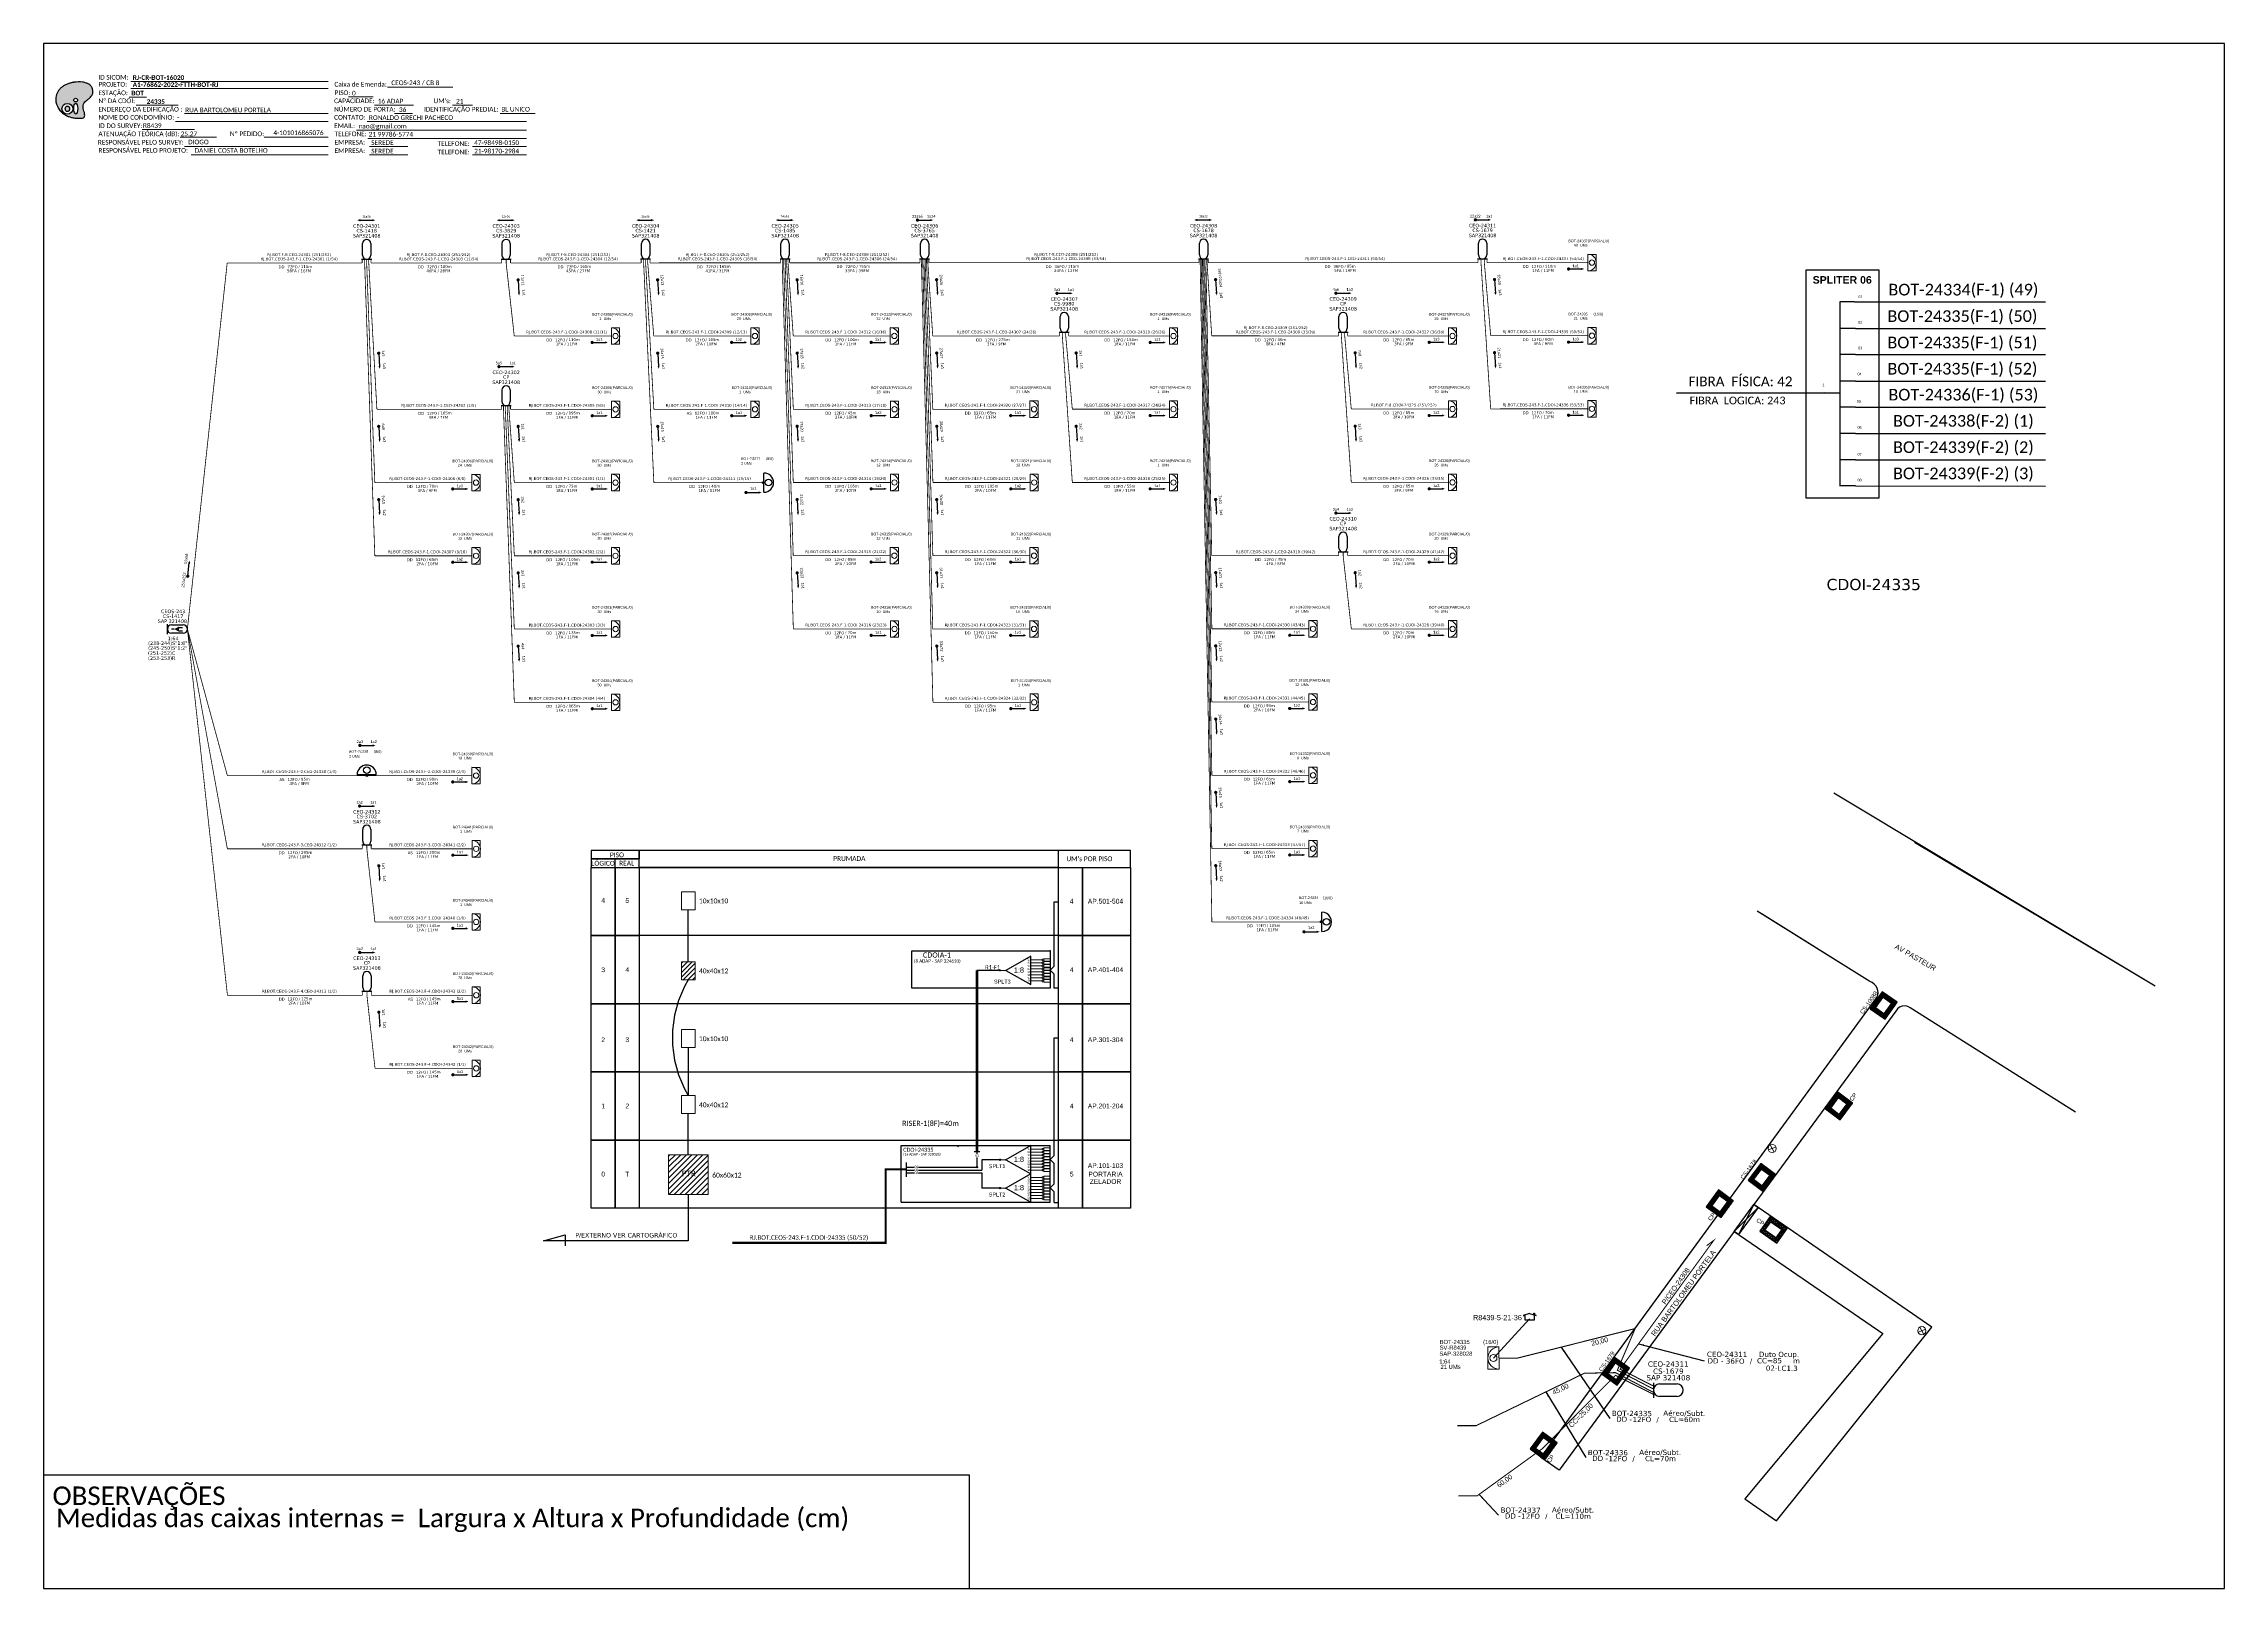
# Model space of a CAD drawing. Extents: x 890 to 4090, y 1694 to 3298.
# Drawn here: x 890 to 1729, y 1694 to 2288 of the extents above; entities that cross this region are included whole.
import ezdxf
from ezdxf.enums import TextEntityAlignment as Align

# ---------------------------------------------------------------- set-up
doc = ezdxf.new("R2010")
doc.units = 0
doc.header["$MEASUREMENT"] = 0
doc.layers.get('0').update_dxf_attribs({"linetype": 'CONTINUOUS'})
for name, color, linetype in [('10.1-Caixas Subterrâneas', 5, 'CONTINUOUS'), ('20.4-CEOS', 1, 'CONTINUOUS'), ('20.5-CEO', 1, 'CONTINUOUS'), ('CAP a instalar', 1, 'CONTINUOUS'), ('CDO_POSTE', 1, 'CONTINUOUS'), ('label_cabos', 7, 'CONTINUOUS'), ('locais', 7, 'CONTINUOUS'), ('METRAGEM', 92, 'CONTINUOUS'), ('QUADRA', 94, 'CONTINUOUS'), ('SETA', 7, 'CONTINUOUS'), ('surveys', 7, 'CONTINUOUS'), ('surveys legendas', 7, 'CONTINUOUS'), ('UMs', 6, 'CONTINUOUS'), ('UNIFILAR', 7, 'CONTINUOUS')]:
    doc.layers.add(name, color=color, linetype=linetype)
for name, color, linetype, lineweight in [('10.4-Postes', 1, 'CONTINUOUS', 0), ("20.0-LEGENDA DOS CDO'S", 1, 'CONTINUOUS', 0), ('20.1-CDO_INTERIOR', 1, 'CONTINUOUS', 0), ('20.2-CDO_POSTE', 1, 'CONTINUOUS', 5), ('40.1-ETIQUETAS', 1, 'CONTINUOUS', 20), ('Segmento Logradouro Texto', 251, 'CONTINUOUS', 0)]:
    doc.layers.add(name, color=color, linetype=linetype, lineweight=lineweight)
doc.layers.add('DROP DE CLIENTE', color=140, linetype='CONTINUOUS', plot=False)
doc.styles.add('ARIAL', font='arial.ttf')
doc.styles.add('DIGICADE', font='arial.ttf')
doc.styles.add('MtXpl_Calibri', font='calibri.ttf')
doc.styles.add('siredit', font='verdana.ttf')
doc.styles.add('WMF-Calibri0', font='calibri.ttf')
doc.styles.add('WMF-Calibri1', font='calibrib.ttf')
doc.linetypes.add('FENCELINE1', pattern='A,0.25,-0.1,[133,ltypeshp.shx,S=0.1,R=0,X=-0.1,Y=0],-0.1,1', length=1.45)
doc.dimstyles.new('CC', dxfattribs={"dimtxt": 1, "dimasz": 2, "dimexe": 0.18, "dimexo": 0.0625, "dimgap": 0.09, "dimtad": 0, "dimdec": 0, "dimrnd": 1, "dimzin": 0, "dimdsep": 46, "dimtxsty": 'siredit', "dimblk": 'NONE', "dimcen": 0, "dimse1": 1, "dimse2": 1, "dimsd1": 1, "dimsd2": 1, "dimclrt": 7, "dimadec": 0, "dimazin": 0, "dimtfac": 1, "dimtdec": 0, "dimtofl": 0, "dimtmove": 0, "dimatfit": 3, "dimfxl": 0, "dimtolj": 1, "dimtzin": 0, "dimarcsym": 0})

# ---------------------------------------------------------------- blocks, each defined once
blk = doc.blocks.new('SURVEY_SURVEY')
for p, q in [((-0.0000126, 0.0000127), (-0.0000251, 0.000009)), ((-0.0000251, 0.000009), (-0.0000212, 0.000009)), ((-0.0000212, 0), (-0.0000212, 0.000009)), ((-0.000004, 0), (-0.0000212, 0)), ((-0.0000126, 0.0000127), (0, 0.000009)), ((-0.0000041, 0.0000132), (-0.0000028, 0.0000132)), ((-0.0000041, 0.0000103), (-0.0000041, 0.0000132)), ((0, 0.000009), (-0.000004, 0.000009)), ((-0.000004, 0.000009), (-0.000004, 0)), ((-0.0000028, 0.0000132), (-0.0000028, 0.0000099))]:
    blk.add_line(p, q)
blk = doc.blocks.new('POSTE_CELULA_9')
at = {"layer": '10.4-Postes', "color": 10}
for points in [[(-98.28, 125.14), (-100.92, 124.16)], [(-100.27, 125.89), (-98.93, 123.41)]]:
    blk.add_lwpolyline(points, dxfattribs=at)
blk.add_circle((-99.6, 124.65), 1.41, dxfattribs=at)
blk = doc.blocks.new('*X341')
at = {"color": 0, "linetype": 'Continuous'}
for p, q in [((-1.25, 0.34099), (-0.49099, 1.1)), ((-1.25, 0.517767), (-0.667767, 1.1)), ((-1.25, 0.694544), (-0.844544, 1.1)), ((-1.25, 0.87132), (-1.02132, 1.1)), ((-1.25, 1.048097), (-1.198097, 1.1)), ((-1.25, 0.164214), (-0.8035, 0.610714)), ((-1.25, -0.012563), (-0.8035, 0.433937)), ((-1.25, -0.18934), (-0.8035, 0.25716)), ((-1.25, -0.366117), (-0.8035, 0.080383)), ((-0.789214, 0.625), (-0.314214, 1.1)), ((-0.612437, 0.625), (-0.137437, 1.1)), ((-0.43566, 0.625), (0.03934, 1.1)), ((-0.258883, 0.625), (0.216117, 1.1)), ((-0.082107, 0.625), (0.392893, 1.1)), ((0.09467, 0.625), (0.56967, 1.1)), ((0.271447, 0.625), (0.746447, 1.1)), ((0.448223, 0.625), (0.923223, 1.1)), ((0.625, 0.625), (1.1, 1.1)), ((0.801777, 0.625), (1.25, 1.073223)), ((0.8035, 0.449947), (1.25, 0.896447)), ((0.8035, 0.27317), (1.25, 0.71967)), ((0.8035, 0.096393), (1.25, 0.542893)), ((0.8035, -0.080383), (1.25, 0.366117)), ((0.8035, -0.25716), (1.25, 0.18934)), ((0.8035, -0.433937), (1.25, 0.012563)), ((-1.25, -0.542893), (-0.8035, -0.096393)), ((-1.25, -0.71967), (-0.8035, -0.27317)), ((-1.25, -0.896447), (-0.8035, -0.449947)), ((-1.25, -1.073223), (-0.801777, -0.625)), ((-1.1, -1.1), (-0.625, -0.625)), ((-0.923223, -1.1), (-0.448223, -0.625)), ((-0.746447, -1.1), (-0.271447, -0.625)), ((-0.56967, -1.1), (-0.09467, -0.625)), ((-0.392893, -1.1), (0.082107, -0.625)), ((-0.216117, -1.1), (0.258883, -0.625)), ((-0.03934, -1.1), (0.43566, -0.625)), ((0.137437, -1.1), (0.612437, -0.625)), ((0.314214, -1.1), (0.789214, -0.625)), ((0.49099, -1.1), (1.25, -0.34099)), ((0.667767, -1.1), (1.25, -0.517767)), ((0.8035, -0.610714), (1.25, -0.164214)), ((0.844544, -1.1), (1.25, -0.694544)), ((1.02132, -1.1), (1.25, -0.87132)), ((1.198097, -1.1), (1.25, -1.048097))]:
    blk.add_line(p, q, dxfattribs=at)
blk = doc.blocks.new('MANHOLE_MQ')
at = {"color": 0, "linetype": 'Continuous'}
for p, q in [((0.0000062, 0.0000057), (-0.0000063, 0.0000057)), ((-0.0000063, 0.0000057), (-0.0000063, -0.0000053)), ((-0.000004, 0.0000033), (0.000004, 0.0000033)), ((-0.000004, -0.0000029), (-0.000004, 0.0000033)), ((0.000004, 0.0000033), (0.000004, -0.0000029)), ((0.0000062, -0.0000053), (0.0000062, 0.0000057)), ((-0.0000063, -0.0000053), (0.0000062, -0.0000053)), ((0.000004, -0.0000029), (-0.000004, -0.0000029)), ((0.000004, -0.0000029), (0.000004, -0.0000029))]:
    blk.add_line(p, q, dxfattribs=at)
at = {"color": 0, "linetype": 'Continuous', "xscale": 5e-06, "yscale": 5e-06, "zscale": 1e-05}
blk.add_blockref('*X341', (0, 0.0000002), dxfattribs=at)
blk = doc.blocks.new('Inst CB DT OCUP CFOA-SM-DD-S-36')
at = {"layer": 'label_cabos', "color": 0, "style": 'siredit'}
for tag, flags, p in [('ID_ATIVIDADE', 3, (1.31, 2.67)), ('FATOR', 1, (11.56, 2.55))]:
    blk.add_attdef(tag, text='', height=1, rotation=359.69, dxfattribs=dict(at, flags=flags)).set_placement(p, align=Align.MIDDLE_CENTER)
for tag, p in [('TIPO_CABO', (1.11, 0)), ('DESTINO_CABO', (3.13, 1.26)), ('CABO', (4.69, -0.05)), ('/', (7.71, -0.05)), ('LANCE', (10.41, 0.02)), ('TIPO_CABO', (13.11, 1.24)), ('UND', (16.46, 0)), ('FID', (13.65, -1.41))]:
    blk.add_attdef(tag, text='', height=1, rotation=359.69, dxfattribs=at).set_placement(p, align=Align.MIDDLE_CENTER)
blk.add_attdef('QTDE', (11.93, -0.45), '', height=1, rotation=359.69, dxfattribs=at)
blk = doc.blocks.new('_None')
blk = doc.blocks.new('LEGENDA DOS CABOS')
at = {"layer": 'label_cabos', "color": 0, "style": 'siredit'}
for tag, p in [('TIPO_CABO', (2.74, 0.52)), ('ID', (4.24, 1.63)), ('CABO', (6.16, 0.47)), ('/', (9.19, 0.47)), ('METROS', (14.36, 0.47)), ('XX', (14.31, 1.67))]:
    blk.add_attdef(tag, text='', height=1, rotation=359.69, dxfattribs=at).set_placement(p, align=Align.MIDDLE_CENTER)
blk = doc.blocks.new('OI')
h = blk.add_hatch(color=40)
edge = h.paths.add_edge_path()
edge.add_spline(control_points=[(4.35, -0.67), (3.92, -0.99), (3.26, -1.5), (2.81, -2.59), (2.9, -3.5), (3.06, -4.27), (3.31, -4.85), (3.37, -5.39), (3.4, -5.88), (3.2, -6.4), (2.54, -6.61), (1.65, -6.63), (0.55, -6.67), (-0.56, -6.42), (-1.61, -6.14), (-2.77, -5.61), (-3.92, -4.77), (-4.89, -3.7), (-5.34, -2.65), (-5.6, -1.94), (-5.85, -0.96), (-5.71, 0.47), (-5.1, 2.02), (-4.14, 3.02), (-3.3, 3.61), (-2.37, 4.16), (-1.36, 4.44), (-0.56, 4.7), (0.79, 4.85), (2.24, 4.97), (3.79, 4.57), (4.67, 4.21), (5.44, 3.65), (5.76, 2.99), (6.03, 2.21), (6.01, 1.46), (5.72, 0.64), (5.31, 0.08), (4.88, -0.38), (4.51, -0.55), (4.35, -0.67)], knot_values=[0, 0, 0, 0, 1.60434, 2.417191, 3.427595, 4.282808, 4.776746, 5.304182, 5.888771, 6.258406, 6.858137, 7.79129, 8.986195, 10.124242, 11.187857, 12.242908, 13.953784, 15.414161, 16.515391, 17.349188, 17.675853, 19.552021, 21.515531, 22.568638, 23.63245, 24.621084, 25.782718, 26.745347, 27.142653, 29.870543, 31.004649, 31.921532, 32.709589, 33.801391, 34.042471, 35.192333, 35.971461, 36.628871, 37.254359, 37.836911, 37.836911, 37.836911, 37.836911], degree=3, periodic=0)
h.paths.add_polyline_path([(1.13, -0.87, -1), (-0.04, -0.87, -1)], flags=16)
edge = h.paths.add_edge_path(flags=16)
edge.add_ellipse((0.56, -3.59), major_axis=(-0.02, 1.71), ratio=0.361305, start_angle=0, end_angle=360)
h.paths.add_polyline_path([(-0.36, -3.62, -1), (-3.8, -3.62, -1)], flags=16)
edge = h.paths.add_edge_path(flags=0)
edge.add_ellipse((-2.08, -3.62), major_axis=(0, 0.885), ratio=0.758294, start_angle=0, end_angle=360)
at = {"color": 40}
for centre, radius in [((-2.08, -3.62), 1.72), ((0.54, -0.87), 0.587)]:
    blk.add_circle(centre, radius, dxfattribs=at)
blk.add_ellipse((-2.08, -3.62), major_axis=(0, 0.885), ratio=0.758294, start_param=-3.141592653589792, end_param=3.141592653589792, dxfattribs=at)
blk.add_ellipse((0.56, -3.59), major_axis=(-0.02, 1.71), ratio=0.361305, dxfattribs=at)
at = {"color": 40, "start_tangent": (-0.800898, -0.598801), "end_tangent": (-0.800898, -0.598801)}
blk.add_spline([(4.35, -0.67), (3.2, -1.78), (2.9, -2.54), (2.92, -3.55), (3.12, -4.38), (3.28, -4.85), (3.37, -5.37), (3.35, -5.95), (3.2, -6.29), (2.66, -6.55), (1.73, -6.63), (0.54, -6.62), (-0.58, -6.41), (-1.6, -6.11), (-2.56, -5.67), (-3.95, -4.67), (-4.89, -3.56), (-5.37, -2.56), (-5.64, -1.78), (-5.72, -1.46), (-5.63, 0.42), (-4.84, 2.22), (-4.13, 2.99), (-3.27, 3.62), (-2.4, 4.09), (-1.3, 4.47), (-0.37, 4.72), (0.02, 4.77), (2.75, 4.8), (3.85, 4.53), (4.69, 4.16), (5.31, 3.68), (5.85, 2.73), (5.93, 2.5), (5.94, 1.35), (5.67, 0.62), (5.29, 0.08), (4.84, -0.36), (4.35, -0.67)], degree=3, dxfattribs=at)
blk = doc.blocks.new('CEOS_RP_CT_DRT')
at = {"layer": '20.4-CEOS', "color": 0}
for p, q in [((-4.54, 1.19), (-1.19, 1.19)), ((-1.19, -1.19), (-4.54, -1.19))]:
    blk.add_line(p, q, dxfattribs=at)
for points in [[(-5.73, -1.43), (-5.73, 1.44)], [(-3.79, 0), (-4.59, 0)], [(-2.47, 0.48), (-1.45, 0.48)], [(-2.47, -0.52), (-1.45, -0.52)]]:
    blk.add_lwpolyline(points, dxfattribs=at)
blk.add_lwpolyline([(-3.79, 0, 0, 1.47, 0), (-2.41, 0, 1.47, 1.47, 0)], format="xyseb", dxfattribs=at)
for centre, start, end in [((-4.54, 0), 90, 270), ((-1.19, 0), 270, 90)]:
    blk.add_arc(centre, 1.19, start, end, dxfattribs=at)
at = {"layer": '20.4-CEOS', "color": 7, "style": 'siredit'}
for tag, p in [('Nº_DA_CEOS', (-2.86, 5.6)), ('LOCAL', (-2.86, 4.24)), ('SAP', (-2.86, 2.78)), ('RACIO_SPLITAGEM', (-2.86, -1.88)), ('FIBRAS_SPLITTER', (-2.86, -3.58)), ('FIBRAS_TOP_C', (-2.86, -5.08)), ('RESERVA_FINAIS', (-2.86, -6.39))]:
    blk.add_attdef(tag, text='', height=1.01, dxfattribs=at).set_placement(p, align=Align.TOP_CENTER)
blk = doc.blocks.new('ETIQUETA_RS5F')
at = {"layer": '40.1-ETIQUETAS', "color": 0, "style": 'siredit'}
blk.add_text('/', height=1.5, dxfattribs=at).set_placement((1.5, -2), align=Align.MIDDLE_RIGHT)
for tag, p in [('ETIQUETA_R_SECUNDARIA', (1.2, 2.1)), ('ETIQUETA_R_PRIMARIA', (1.2, 4.1)), ('F_ATIVAS/F_MORTAS', (1.1, -4.2))]:
    blk.add_attdef(tag, text='', height=1.5, dxfattribs=at).set_placement(p, align=Align.MIDDLE_CENTER)
for tag, p in [('TIPO_CABO', (-6.6, -2.1)), ('CAP_CABO', (0.4, -2.1))]:
    blk.add_attdef(tag, text='', height=1.5, dxfattribs=at).set_placement(p, align=Align.MIDDLE_RIGHT)
for tag, p in [('FUSÃO_1', (0.8, -8.4)), ('FUSÃO_2', (0.8, -10.6)), ('FUSÃO_3', (0.8, -12.9)), ('FUSÃO_4', (0.8, -15.1)), ('FUSÃO_5', (0.8, -17.2))]:
    blk.add_attdef(tag, text='', height=1.5, dxfattribs=at).set_placement(p, align=Align.CENTER)
blk.add_attdef('METROS', text='', height=1.5, dxfattribs=at).set_placement((2.1, -2), align=Align.MIDDLE_LEFT)
blk = doc.blocks.new('SAN')
at = {"layer": 'SETA'}
blk.add_lwpolyline([(-2.6, 0), (6, 0)], dxfattribs=at)
for points in [[(-2.1, -0.7), (-3.9, 0), (-2.1, 0.7)], [(5.3, 0.7), (7.2, 0), (5.3, -0.7)]]:
    blk.add_solid(points, dxfattribs=at)
blk = doc.blocks.new('CDOI_INT')
at = {"layer": '20.1-CDO_INTERIOR', "color": 0, "lineweight": 18}
blk.add_lwpolyline([(4.2, -4.2), (4.2, 4.2), (0, 4.2), (0, -4.2)], close=True, dxfattribs=at)
blk.add_circle((2.1, 0), 1.36, dxfattribs=at)
blk.add_arc((0, 0), 4.25, 270, 90, dxfattribs=at)
at = {"layer": "20.0-LEGENDA DOS CDO'S", "color": 0, "style": 'ARIAL'}
for tag, p in [('CDO_N', (-0.1, 10.4)), ('SPLITER_1', (21.2, 10.4)), ('SURVEY', (-0.1, 8.2)), ('SAP', (-0.1, 6.2)), ('SPLITER_2', (21.2, 8.7)), ('1:XX', (5.9, -2.2)), ('UMS', (5.9, -4.2))]:
    blk.add_attdef(tag, p, '', height=1.36, dxfattribs=at)
blk.add_attdef('FIBRAS_UTILIZADAS', text='', height=1.36, dxfattribs=at).set_placement((15.3, 10.4), align=Align.CENTER)
blk = doc.blocks.new('CDOE-TEXTO PADRÃO')
at = {"layer": "20.0-LEGENDA DOS CDO'S", "color": 0, "style": 'ARIAL'}
for tag, p in [('CDO_N', (0.5, 7.4)), ('CORDOALHA', (0.5, 4.3)), ('SAP', (0.5, 1.7)), ('SPLITER_1', (0.6, -0.9)), ('SPLITER_2', (0.6, -3.5)), ('(XX-XX_F)S', (0.5, -8.3)), ('(XX-XX_L)S', (0.5, -10.8)), ('UMS', (0.5, -13.1))]:
    blk.add_attdef(tag, p, '', height=1.7, rotation=0.118, dxfattribs=at)
blk.add_attdef('FIBRAS_UTILIZADAS', text='', height=1.7, rotation=0.118, dxfattribs=at).set_placement((19.8, 7.4), align=Align.CENTER)
blk = doc.blocks.new('A$C415C251F')
at = {"color": 3}
blk.add_point((0, 0), dxfattribs=at)
blk = doc.blocks.new('LEG_CDOIA8_C-SPLT_DIR')
at = {"color": 3}
blk.add_blockref('A$C415C251F', (0, 0), dxfattribs=at)
at = {"color": 1, "style": 'WMF-Calibri0', "flags": 4}
blk.add_attdef('CDO', (-26.8, -2.6), '', height=2, dxfattribs=at)
blk.add_attdef('MODELO', text='', height=1.5, dxfattribs=at).set_placement((-22.2, -4.5), align=Align.CENTER)
at = {"style": 'ARIAL', "flags": 4}
blk.add_attdef('SPLITAGEM', text='', height=1.5, dxfattribs=at).set_placement((-18.4, -12.6), align=Align.CENTER)
blk = doc.blocks.new('SPLT_1-8_SC-APC')
at = {"color": 1, "lineweight": 0}
blk.add_lwpolyline([(-17.04, -7.55), (-19.26, -7.55)], dxfattribs=at)
at = {"color": 1}
blk.add_lwpolyline([(-7.37, -2.1), (-17.04, -7.55), (-7.37, -13), (-7.37, -2.1)], dxfattribs=at)
at = {"color": 3, "lineweight": 0}
for points in [[(-2.99, -3.51), (-7.37, -3.51)], [(-7.37, -4.66), (-2.99, -4.66)], [(-7.37, -5.82), (-2.99, -5.82)], [(-7.37, -6.97), (-2.99, -6.97)], [(-7.37, -8.12), (-2.99, -8.12)], [(-2.41, -3.02), (-2.41, -4)], [(-2.41, -3.02), (0, -3.02)], [(-2.41, -4), (0, -4)], [(-2.41, -4.17), (-2.41, -5.16)], [(-2.41, -4.17), (0, -4.17)], [(-2.41, -5.16), (0, -5.16)], [(-2.41, -5.32), (-2.41, -6.31)], [(-2.41, -5.32), (0, -5.32)], [(-2.41, -6.31), (0, -6.31)], [(-2.41, -6.48), (-2.41, -7.46)], [(-2.41, -6.48), (0, -6.48)], [(-2.41, -7.46), (0, -7.46)], [(-2.41, -7.63), (-2.41, -8.62)], [(-2.41, -7.63), (0, -7.63)], [(-7.37, -9.28), (-2.99, -9.28)], [(-7.37, -10.43), (-2.99, -10.43)], [(-7.37, -11.58), (-2.99, -11.58)], [(-2.41, -8.62), (0, -8.62)], [(-2.41, -8.78), (-2.41, -9.77)], [(-2.41, -8.78), (0, -8.78)], [(-2.41, -9.77), (0, -9.77)], [(-2.41, -9.94), (-2.41, -10.92)], [(-2.41, -9.94), (0, -9.94)], [(-2.41, -10.92), (0, -10.92)], [(-2.41, -11.09), (-2.41, -12.08)], [(-2.41, -11.09), (0, -11.09)], [(-2.41, -12.08), (0, -12.08)]]:
    blk.add_lwpolyline(points, dxfattribs=at)
for points in [[(-2.99, -3.22), (-2.41, -3.22), (-2.41, -3.8), (-2.99, -3.8)], [(-2.99, -4.38), (-2.41, -4.38), (-2.41, -4.95), (-2.99, -4.95)], [(-2.99, -5.53), (-2.41, -5.53), (-2.41, -6.1), (-2.99, -6.1)], [(-2.99, -6.68), (-2.41, -6.68), (-2.41, -7.26), (-2.99, -7.26)], [(-2.99, -7.84), (-2.41, -7.84), (-2.41, -8.41), (-2.99, -8.41)], [(-2.99, -8.99), (-2.41, -8.99), (-2.41, -9.56), (-2.99, -9.56)], [(-2.99, -10.14), (-2.41, -10.14), (-2.41, -10.72), (-2.99, -10.72)], [(-2.99, -11.3), (-2.41, -11.3), (-2.41, -11.87), (-2.99, -11.87)]]:
    blk.add_lwpolyline(points, close=True, dxfattribs=at)
at = {"color": 1, "style": 'ARIAL'}
for s, height, p in [('1:8', 2, (-13.91, -8.4)), ('S1', 0.75, (-8.74, -3.78)), ('S2', 0.75, (-8.74, -4.97)), ('S3', 0.75, (-8.74, -6.18)), ('S4', 0.75, (-8.74, -7.36)), ('S5', 0.75, (-8.74, -8.57)), ('S6', 0.75, (-8.74, -9.69)), ('S7', 0.75, (-8.74, -10.78)), ('S8', 0.75, (-8.74, -11.9))]:
    blk.add_text(s, height=height, dxfattribs=at).set_placement(p)
blk = doc.blocks.new('SPLITTER_')
blk.add_point((0, 0))
at = {"style": 'ARIAL', "flags": 4}
blk.add_attdef('SPLT', (0, -3.26), '', height=1.5, dxfattribs=at)

msp = doc.modelspace()

# ---------------------------------------------------------------- hatches: boundary and pattern name
h = msp.add_hatch()
h.set_pattern_fill('ANSI31', color=1, scale=10)
h.set_pattern_definition([(45, (-11051.8836, 152.0023), (-0.88388348, 0.88388348), [])])
h.paths.add_polyline_path([(1140.94, 1935), (1135.64, 1935), (1135.64, 1928.1), (1140.94, 1928.1)])
h = msp.add_hatch(color=3)
h.dxf.hatch_style = 1
edge = h.paths.add_edge_path()
edge.add_arc((1258.13, 1931.69), 0.205, 0, 360)
h = msp.add_hatch()
h.set_pattern_fill('ANSI31', color=1, scale=12, style=0)
h.set_pattern_definition([(45, (397.1153, 1383.4458), (-1.0606602, 1.0606602), [])])
h.paths.add_polyline_path([(1145.88, 1860.71), (1130.7, 1860.71), (1130.7, 1845.57), (1145.88, 1845.57)])
h.paths.add_polyline_path([(1135.42, 1851.66), (1141.94, 1851.66), (1141.94, 1855.6), (1135.42, 1855.6)], flags=9)
h = msp.add_hatch(color=3)
h.dxf.hatch_style = 1
edge = h.paths.add_edge_path()
edge.add_arc((1249.27, 1856.04), 0.256, 0, 360)
h = msp.add_hatch(color=3)
h.dxf.hatch_style = 1
edge = h.paths.add_edge_path()
edge.add_arc((1258.13, 1858.92), 0.256, 0, 360)
h = msp.add_hatch(color=3)
h.dxf.hatch_style = 1
edge = h.paths.add_edge_path()
edge.add_arc((1258.13, 1848.02), 0.256, 0, 360)

# ---------------------------------------------------------------- linework, layer by layer
at = {"color": 7, "linetype": 'Continuous'}
for p, q in [((1581.03, 2188.84, 1.63), (1581.03, 2117.92, 1.63)), ((1586.78, 2188.84, 1.63), (1581.03, 2188.84, 1.63)), ((1587.07, 2178.58, 1.63), (1581.32, 2178.58, 1.63)), ((1587.07, 2168.47, 1.63), (1581.32, 2168.47, 1.63)), ((1587.07, 2158.31, 1.63), (1581.32, 2158.31, 1.63)), ((1575.07, 2153.85, 1.63), (1581.01, 2153.85, 1.63)), ((1587.07, 2148.24, 1.63), (1581.32, 2148.24, 1.63)), ((1587.07, 2138.17, 1.63), (1581.32, 2138.17, 1.63)), ((1587.07, 2128.06, 1.63), (1581.32, 2128.06, 1.63)), ((1587.07, 2117.98, 1.63), (1581.32, 2117.98, 1.63))]:
    msp.add_line(p, q, dxfattribs=at)
at = {"color": 10, "linetype": 'Continuous'}
for p, q in [((1586.78, 2188.84, 1.63), (1660.18, 2188.82, 1.63)), ((1587.07, 2178.58, 1.63), (1660.18, 2178.56, 1.63)), ((1587.07, 2168.49, 1.63), (1660.18, 2168.47, 1.63)), ((1587.07, 2158.33, 1.63), (1660.18, 2158.31, 1.63)), ((1587.07, 2148.26, 1.63), (1660.18, 2148.24, 1.63)), ((1587.07, 2138.19, 1.63), (1660.18, 2138.17, 1.63)), ((1587.07, 2128.08, 1.63), (1660.18, 2128.06, 1.63)), ((1587.07, 2117.98, 1.63), (1660.18, 2117.95, 1.63))]:
    msp.add_line(p, q, dxfattribs=at)
at = {"color": 1, "linetype": 'Continuous', "lineweight": 60}
msp.add_line((1575.07, 2153.85, 1.63), (1518.26, 2153.67, 1.63), dxfattribs=at)
at = {"color": 0}
for p, q in [((1280.61, 1971.25), (1119.44, 1971.25)), ((1280.61, 1945.06), (1119.44, 1945.06)), ((1280.61, 1918.86), (1119.44, 1918.86)), ((1119.44, 1892.67), (1280.61, 1892.67)), ((1119.44, 1866.47), (1280.61, 1866.47)), ((1280.61, 1840.28), (1119.44, 1840.28))]:
    msp.add_line(p, q, dxfattribs=at)
msp.add_line((1216.56, 1855.2), (1222.19, 1855.2))
for points in [[(890.38, 1694.07), (1728.95, 1694.07), (1728.95, 2288.07), (890.38, 2288.07), (890.38, 1694.07)], [(1110.18, 1971.25), (1110.18, 1974.54)], [(1119.44, 1971.25), (1308.38, 1971.25), (1308.38, 1977.83), (1119.44, 1977.83), (1119.44, 1977.83), (1119.44, 1974.54)], [(1280.59, 1971.25), (1280.59, 1977.83)], [(1222.19, 1856.46), (1222.19, 1856.46)], [(1251.11, 1853.85), (1251.11, 1848.02)], [(1258.13, 1848.02), (1251.11, 1848.02)], [(890.38, 1737.77), (1246.33, 1737.77)]]:
    msp.add_lwpolyline(points)
at = {"color": 7, "lineweight": 0}
for points in [[(923.86, 2273.48), (999.83, 2273.48)], [(923.34, 2267.5), (929.89, 2267.5)], [(923.86, 2270.78), (999.83, 2270.78)], [(926, 2264.43), (942.14, 2264.43)], [(1007.63, 2267.55), (1017.11, 2267.55)], [(1017.67, 2264.43), (1032.57, 2264.43)], [(1022.67, 2271.27), (1047.8, 2271.27)], [(1047.62, 2264.43), (1055.28, 2264.43)], [(941.16, 2258.08), (999.83, 2258.08)], [(944.57, 2261.2), (999.83, 2261.2)], [(1014.79, 2258.08), (1076.02, 2258.08)], [(1025.26, 2261.2), (1032.2, 2261.2)], [(1065.89, 2261.2), (1079.45, 2261.2)], [(928.32, 2255.02), (948.46, 2255.02)], [(942.86, 2252.05), (956.8, 2252.05)], [(944.57, 2248.5), (999.83, 2248.5)], [(975.19, 2252.06), (999.68, 2252.06)], [(975.69, 2252.06), (999.84, 2252.06)], [(1010.75, 2254.85), (1076.02, 2254.85)], [(1015.04, 2251.61), (1076.02, 2251.61)], [(1015.64, 2248.5), (1030.44, 2248.5)], [(1055.25, 2248.5), (1076.02, 2248.5)], [(947.06, 2245.26), (999.83, 2245.26)], [(1015.64, 2245.26), (1030.44, 2245.26)], [(1055.25, 2245.26), (1076.02, 2245.26)]]:
    msp.add_lwpolyline(points, dxfattribs=at)
at = {"const_width": 0.62}
for points, elevation in [([(1226.08, 2220.22, 1), (1226.7, 2220.22, 1)], 2.2), ([(1440.63, 2220.3, 1), (1441.25, 2220.3, 1)], 2.2), ([(1072.83, 2197.53, 1), (1072.87, 2196.91, 1)], 2.2), ([(1126.47, 2197.55, 1), (1126.51, 2196.93, 1)], 2.2), ([(1180.11, 2197.57, 1), (1180.14, 2196.95, 1)], 2.2), ([(1233.74, 2197.59, 1), (1233.78, 2196.97, 1)], 2.2), ([(1341.02, 2197.62, 1), (1341.06, 2197, 1)], 2.2), ([(1448.29, 2197.66, 1), (1448.33, 2197.04, 1)], 2.2), ([(1476.46, 2201.42, 1), (1477.08, 2201.42, 1)], 2.2), ([(1279.75, 2192.06, 1), (1280.37, 2192.06, 1)], 2.2), ([(1386.99, 2192.09, 1), (1387.61, 2192.09, 1)], 2.2), ([(1101, 2173.17, 1), (1101.62, 2173.17, 1)], 2.2), ([(1154.64, 2173.18, 1), (1155.26, 2173.18, 1)], 2.2), ([(1208.28, 2173.2, 1), (1208.9, 2173.2, 1)], 2.2), ([(1315.59, 2173.18, 1), (1316.21, 2173.18, 1)], 2.2), ([(1422.86, 2173.21, 1), (1423.48, 2173.21, 1)], 2.2), ([(1476.46, 2173.29, 1), (1477.08, 2173.29, 1)], 2.2), ([(1019.22, 2169.34, 1), (1019.26, 2168.72, 1)], 2.2), ([(1065.17, 2163.86, 1), (1065.79, 2163.86, 1)], 2.2), ([(1126.5, 2169.36, 1), (1126.54, 2168.75, 1)], 2.2), ([(1180.14, 2169.38, 1), (1180.18, 2168.76, 1)], 2.2), ([(1233.78, 2169.4, 1), (1233.82, 2168.78, 1)], 2.2), ([(1287.42, 2169.42, 1), (1287.45, 2168.8, 1)], 2.2), ([(1394.69, 2169.46, 1), (1394.73, 2168.84, 1)], 2.2), ([(1448.29, 2169.53, 1), (1448.33, 2168.92, 1)], 2.2), ([(1019.22, 2141.19, 1), (1019.25, 2140.57, 1)], 2.2), ([(1072.85, 2141.19, 1), (1072.88, 2140.58, 1)], 2.2), ([(1101.04, 2144.98, 1), (1101.66, 2144.98, 1)], 2.2), ([(1126.51, 2141.19, 1), (1126.54, 2140.57, 1)], 2.2), ([(1154.67, 2145, 1), (1155.29, 2145, 1)], 2.2), ([(1180.12, 2141.23, 1), (1180.16, 2140.61, 1)], 2.2), ([(1208.31, 2145.02, 1), (1208.93, 2145.02, 1)], 2.2), ([(1233.82, 2141.21, 1), (1233.85, 2140.6, 1)], 2.2), ([(1261.95, 2145.03, 1), (1262.57, 2145.03, 1)], 2.2), ([(1287.42, 2141.23, 1), (1287.45, 2140.61, 1)], 2.2), ([(1315.59, 2145.05, 1), (1316.21, 2145.05, 1)], 2.2), ([(1394.69, 2141.27, 1), (1394.73, 2140.65, 1)], 2.2), ([(1422.86, 2145.09, 1), (1423.48, 2145.09, 1)], 2.2), ([(1476.46, 2145.17, 1), (1477.08, 2145.17, 1)], 2.2), ([(1019.22, 2113.02, 1), (1019.25, 2112.4, 1)], 2.2), ([(1047.39, 2116.82, 1), (1048.01, 2116.82, 1)], 2.2), ([(1072.85, 2113.03, 1), (1072.88, 2112.41, 1)], 2.2), ([(1101.02, 2116.83, 1), (1101.64, 2116.83, 1)], 2.2), ([(1160.17, 2115.46, 1), (1160.79, 2115.46, 1)], 2.2), ([(1180.1, 2113.08, 1), (1180.14, 2112.46, 1)], 2.2), ([(1208.29, 2116.86, 1), (1208.91, 2116.86, 1)], 2.2), ([(1233.79, 2113.06, 1), (1233.83, 2112.44, 1)], 2.2), ([(1261.99, 2116.85, 1), (1262.61, 2116.85, 1)], 2.2), ([(1315.59, 2116.87, 1), (1316.21, 2116.87, 1)], 2.2), ([(1341.04, 2113.1, 1), (1341.08, 2112.48, 1)], 2.2), ([(1422.86, 2116.9, 1), (1423.48, 2116.9, 1)], 2.2), ([(1387.01, 2107.57, 1), (1387.63, 2107.57, 1)], 2.2), ([(1047.39, 2088.65, 1), (1048.01, 2088.65, 1)], 2.2), ([(1101.02, 2088.66, 1), (1101.64, 2088.66, 1)], 2.2), ([(1208.27, 2088.71, 1), (1208.89, 2088.71, 1)], 2.2), ([(1261.96, 2088.7, 1), (1262.58, 2088.7, 1)], 2.2), ([(1422.88, 2088.69, 1), (1423.5, 2088.69, 1)], 2.2), ([(945.78, 2082.96, 1), (945.85, 2083.58, 1)], 1.58), ([(1072.85, 2084.86, 1), (1072.88, 2084.24, 1)], 2.2), ([(1180.13, 2084.89, 1), (1180.17, 2084.27, 1)], 2.2), ([(1233.77, 2084.91, 1), (1233.81, 2084.29, 1)], 2.2), ([(1341.08, 2084.95, 1), (1341.12, 2084.33, 1)], 2.2), ([(1394.71, 2084.93, 1), (1394.75, 2084.31, 1)], 2.2), ([(1072.85, 2056.69, 1), (1072.88, 2056.07, 1)], 2.2), ([(1101.03, 2060.49, 1), (1101.65, 2060.49, 1)], 2.2), ([(1208.3, 2060.53, 1), (1208.92, 2060.53, 1)], 2.2), ([(1233.81, 2056.72, 1), (1233.85, 2056.11, 1)], 2.2), ([(1261.94, 2060.54, 1), (1262.56, 2060.54, 1)], 2.2), ([(1341.06, 2056.8, 1), (1341.1, 2056.18, 1)], 2.2), ([(1369.25, 2060.58, 1), (1369.87, 2060.58, 1)], 2.2), ([(1422.88, 2060.56, 1), (1423.5, 2060.56, 1)], 2.2), ([(1101.04, 2032.32, 1), (1101.66, 2032.32, 1)], 2.2), ([(1261.98, 2032.36, 1), (1262.6, 2032.36, 1)], 2.2), ([(1369.23, 2032.43, 1), (1369.85, 2032.43, 1)], 2.2), ([(1341.08, 2028.64, 1), (1341.12, 2028.03, 1)], 2.2), ([(1011.68, 2018.22, 1), (1012.3, 2018.22, 1)], 2.2), ([(1047.39, 2004.16, 1), (1048.01, 2004.16, 1)], 2.2), ([(1369.25, 2004.28, 1), (1369.87, 2004.28, 1)], 2.2), ([(1341.07, 2000.46, 1), (1341.11, 1999.84, 1)], 2.2), ([(1011.59, 1994.88, 1), (1012.21, 1994.88, 1)], 2.2), ([(1019.25, 1972.24, 1), (1019.29, 1971.62, 1)], 2.2), ([(1047.42, 1976, 1), (1048.04, 1976, 1)], 2.2), ([(1341.07, 1972.28, 1), (1341.11, 1971.66, 1)], 2.2), ([(1369.24, 1976.09, 1), (1369.86, 1976.09, 1)], 2.2), ([(1047.42, 1947.87, 1), (1048.04, 1947.87, 1)], 2.2), ([(1374.73, 1946.55, 1), (1375.35, 1946.55, 1)], 2.2), ([(1011.63, 1938.59, 1), (1012.25, 1938.59, 1)], 2.2), ([(1047.46, 1919.71, 1), (1048.08, 1919.71, 1)], 2.2), ([(1019.29, 1915.95, 1), (1019.32, 1915.33, 1)], 2.2), ([(1047.46, 1891.58, 1), (1048.08, 1891.58, 1)], 2.2)]:
    msp.add_lwpolyline(points, format="xyb", close=True, dxfattribs=dict(at, elevation=elevation))
at = {"color": 7, "elevation": 1.63}
msp.add_lwpolyline([(1568.02, 2113.37), (1596.24, 2113.37), (1596.24, 2201), (1568.02, 2201)], close=True, dxfattribs=at)
for points in [[(1100.93, 1974.54), (1119.44, 1974.54), (1119.44, 1977.83), (1100.93, 1977.83)], [(1100.93, 1971.25), (1119.44, 1971.25), (1119.44, 1974.54), (1100.93, 1974.54)]]:
    msp.add_lwpolyline(points, close=True)
at = {"color": 0}
for points in [[(1100.93, 1971.25), (1110.18, 1971.25), (1110.18, 1945.06), (1100.93, 1945.06)], [(1110.18, 1971.25), (1119.44, 1971.25), (1119.44, 1945.06), (1110.18, 1945.06)], [(1280.61, 1971.25), (1289.86, 1971.25), (1289.86, 1945.06), (1280.61, 1945.06)], [(1289.86, 1971.25), (1308.38, 1971.25), (1308.38, 1945.06), (1289.86, 1945.06)], [(1100.93, 1945.06), (1110.18, 1945.06), (1110.18, 1918.86), (1100.93, 1918.86)], [(1110.18, 1945.06), (1119.44, 1945.06), (1119.44, 1918.86), (1110.18, 1918.86)], [(1280.61, 1945.06), (1289.86, 1945.06), (1289.86, 1918.86), (1280.61, 1918.86)], [(1289.86, 1945.06), (1308.38, 1945.06), (1308.38, 1918.86), (1289.86, 1918.86)], [(1100.93, 1918.86), (1110.18, 1918.86), (1110.18, 1892.67), (1100.93, 1892.67)], [(1110.18, 1918.86), (1119.44, 1918.86), (1119.44, 1892.67), (1110.18, 1892.67)], [(1280.61, 1918.86), (1289.86, 1918.86), (1289.86, 1892.67), (1280.61, 1892.67)], [(1289.86, 1918.86), (1308.38, 1918.86), (1308.38, 1892.67), (1289.86, 1892.67)], [(1100.93, 1892.67), (1110.18, 1892.67), (1110.18, 1866.47), (1100.93, 1866.47)], [(1110.18, 1892.67), (1119.44, 1892.67), (1119.44, 1866.47), (1110.18, 1866.47)], [(1280.61, 1892.67), (1289.86, 1892.67), (1289.86, 1866.47), (1280.61, 1866.47)], [(1289.86, 1892.67), (1308.38, 1892.67), (1308.38, 1866.47), (1289.86, 1866.47)], [(1100.93, 1866.47), (1110.18, 1866.47), (1110.18, 1840.28), (1100.93, 1840.28)], [(1110.18, 1866.47), (1119.44, 1866.47), (1119.44, 1840.28), (1110.18, 1840.28)], [(1280.61, 1866.47), (1289.86, 1866.47), (1289.86, 1840.28), (1280.61, 1840.28)], [(1289.86, 1866.47), (1308.38, 1866.47), (1308.38, 1840.28), (1289.86, 1840.28)]]:
    msp.add_lwpolyline(points, close=True, dxfattribs=at)
at = {"lineweight": 0}
msp.add_lwpolyline([(1135.64, 1961.92), (1140.94, 1961.92), (1140.94, 1955.02), (1135.64, 1955.02)], close=True, dxfattribs=at)
at = {"color": 3}
for points in [[(1138.29, 1935), (1138.29, 1955.02)], [(1280.61, 1924.91), (1278.95, 1924.91), (1278.95, 1930.26), (1277.39, 1931.77), (1278.95, 1933.28), (1278.95, 1958.1), (1280.61, 1958.1)], [(1278.95, 1866.47), (1278.95, 1905.76), (1280.61, 1905.76)], [(1138.29, 1902.02), (1138.29, 1883.57)], [(1138.29, 1860.74), (1138.29, 1876.67)], [(1278.95, 1853.52), (1278.95, 1857.5), (1277.39, 1859), (1278.95, 1860.51), (1278.95, 1866.47)], [(1222.19, 1856.04), (1225.19, 1856.04)], [(1226.77, 1856.04), (1249.27, 1856.04)], [(1278.95, 1844.38), (1278.95, 1846.6), (1277.39, 1848.11), (1278.95, 1849.61), (1278.95, 1853.52)], [(1278.95, 1842.49), (1278.95, 1844.38)]]:
    msp.add_lwpolyline(points, dxfattribs=at)
at = {"color": 1}
msp.add_lwpolyline([(1224.26, 1939.23), (1277.39, 1939.23), (1277.39, 1924.91), (1224.26, 1924.91)], close=True, dxfattribs=at)
at = {"color": 1, "lineweight": 0}
for points in [[(1135.64, 1935), (1140.94, 1935), (1140.94, 1928.1), (1135.64, 1928.1)], [(1130.7, 1860.74), (1145.88, 1860.74), (1145.88, 1845.57), (1130.7, 1845.57)]]:
    msp.add_lwpolyline(points, close=True, dxfattribs=at)
at = {"color": 5, "const_width": 1}
msp.add_lwpolyline([(1249.28, 1862.03), (1249.28, 1931.69)], dxfattribs=at)
at = {"color": 5}
for points in [[(1257.92, 1931.69), (1249.28, 1931.69)], [(1248.21, 1862.01), (1250.43, 1862.01)], [(1249.28, 1862.03), (1249.28, 1861.23)], [(1249.27, 1859.7), (1249.27, 1856.04)]]:
    msp.add_lwpolyline(points, dxfattribs=at)
at = {"color": 0, "lineweight": 0}
for points in [[(1135.64, 1908.92), (1140.94, 1908.92), (1140.94, 1902.02), (1135.64, 1902.02)], [(1135.64, 1883.57), (1140.94, 1883.57), (1140.94, 1876.67), (1135.64, 1876.67)]]:
    msp.add_lwpolyline(points, close=True, dxfattribs=at)
at = {"color": 1}
for points in [[(1220.19, 1864.37), (1277.39, 1864.37)], [(1277.39, 1842.57), (1277.39, 1864.37)], [(1222.19, 1852.35), (1222.19, 1857.88)], [(1138.29, 1845.57), (1138.29, 1827.66), (1082.6, 1827.66), (1090.98, 1829.96), (1090.98, 1825.73)], [(1220.19, 1842.57), (1277.39, 1842.57)]]:
    msp.add_lwpolyline(points, dxfattribs=at)
at = {"color": 1, "const_width": 0.8}
msp.add_lwpolyline([(1222.19, 1855.2), (1214.22, 1855.2), (1214.22, 1826.94), (1155.16, 1826.94)], dxfattribs=at)
at = {"color": 2}
for points in [[(1222.19, 1854.92), (1225.19, 1854.92)], [(1226.77, 1854.92), (1251.11, 1854.92)], [(1258.13, 1858.92), (1251.11, 1858.92), (1251.11, 1854.92)]]:
    msp.add_lwpolyline(points, dxfattribs=at)
at = {"color": 7}
for points in [[(1222.19, 1853.85), (1225.19, 1853.85)], [(1226.77, 1853.85), (1251.11, 1853.85), (1251.11, 1853.85)]]:
    msp.add_lwpolyline(points, dxfattribs=at)
at = {"linetype": 'Continuous'}
for points in [[(1540.43, 1831.25), (1548.04, 1841.63), (1549.69, 1840.49), (1542.1, 1830.1), (1540.43, 1831.25), (1549.69, 1840.49), (1548.04, 1841.63), (1542.1, 1830.1)], [(1246.33, 1737.77), (1246.33, 1694.07)]]:
    msp.add_lwpolyline(points, dxfattribs=at)
at = {"color": 3}
for centre, radius in [((1258.13, 1931.69), 0.205), ((1249.27, 1856.04), 0.256), ((1258.13, 1858.92), 0.256), ((1258.13, 1848.02), 0.256)]:
    msp.add_circle(centre, radius, dxfattribs=at)
msp.add_arc((1175.62, 1905.84), 43.46, 149.18624, 210.81376, dxfattribs=at)
at = {"layer": '10.1-Caixas Subterrâneas', "color": 1}
msp.add_lwpolyline([(1220.19, 1842.57), (1220.19, 1864.37)], dxfattribs=at)
at = {"layer": '20.1-CDO_INTERIOR', "color": 1, "lineweight": 18, "elevation": 2.2}
msp.add_lwpolyline([(1487.36, 2172.55), (1487.36, 2178.95), (1484.16, 2178.95), (1484.16, 2172.55)], close=True, dxfattribs=at)
at = {"layer": '20.1-CDO_INTERIOR', "color": 1, "lineweight": 18}
msp.add_lwpolyline([(1445.77, 1778.4), (1445.76, 1786.9), (1450.01, 1786.9), (1450.02, 1778.4)], close=True, dxfattribs=at)
for centre, radius in [((1485.76, 2175.75, 2.2), 1.02), ((1447.89, 1782.65), 1.36)]:
    msp.add_circle(centre, radius, dxfattribs=at)
for centre, radius, start, end in [((1484.16, 2175.75, 2.2), 3.2, 270, 90), ((1450.01, 1782.65), 4.25, 90.02759, 270.02759)]:
    msp.add_arc(centre, radius, start, end, dxfattribs=at)
at = {"layer": '20.4-CEOS', "color": 0}
for p, q in [((1013.01, 2206.72, 2.2), (1013.01, 2211.2, 2.2)), ((1016.2, 2211.2, 2.2), (1016.2, 2206.72, 2.2)), ((1066.65, 2206.72, 2.2), (1066.65, 2211.2, 2.2)), ((1069.84, 2211.2, 2.2), (1069.84, 2206.72, 2.2)), ((1120.29, 2206.74, 2.2), (1120.29, 2211.22, 2.2)), ((1123.48, 2211.22, 2.2), (1123.48, 2206.74, 2.2)), ((1173.92, 2206.76, 2.2), (1173.92, 2211.24, 2.2)), ((1177.12, 2211.24, 2.2), (1177.12, 2206.76, 2.2)), ((1227.56, 2206.78, 2.2), (1227.56, 2211.26, 2.2)), ((1230.75, 2211.26, 2.2), (1230.75, 2206.78, 2.2)), ((1334.83, 2206.81, 2.2), (1334.83, 2211.29, 2.2)), ((1338.03, 2211.29, 2.2), (1338.03, 2206.81, 2.2)), ((1016.53, 2205.12, 2.2), (1012.68, 2205.12, 2.2)), ((1070.17, 2205.12, 2.2), (1066.32, 2205.12, 2.2)), ((1123.81, 2205.14, 2.2), (1119.96, 2205.14, 2.2)), ((1177.44, 2205.16, 2.2), (1173.59, 2205.16, 2.2)), ((1231.08, 2205.18, 2.2), (1227.23, 2205.18, 2.2)), ((1338.36, 2205.22, 2.2), (1334.51, 2205.22, 2.2)), ((1281.23, 2178.61, 2.2), (1281.23, 2183.09, 2.2)), ((1284.43, 2183.09, 2.2), (1284.43, 2178.61, 2.2)), ((1284.76, 2177.01, 2.2), (1280.9, 2177.01, 2.2)), ((1016.59, 1979.83, 2.2), (1012.74, 1979.83, 2.2)), ((1013.07, 1981.43, 2.2), (1013.07, 1985.91, 2.2)), ((1016.26, 1985.91, 2.2), (1016.26, 1981.43, 2.2))]:
    msp.add_line(p, q, dxfattribs=at)
at = {"layer": '20.4-CEOS', "color": 5}
for p, q in [((1442.11, 2206.85, 2.2), (1442.11, 2211.33, 2.2)), ((1445.3, 2211.33, 2.2), (1445.3, 2206.85, 2.2)), ((1445.63, 2205.25, 2.2), (1441.78, 2205.25, 2.2))]:
    msp.add_line(p, q, dxfattribs=at)
at = {"layer": '20.4-CEOS', "color": 8}
for p, q in [((1388.47, 2178.64, 2.2), (1388.47, 2183.12, 2.2)), ((1391.67, 2183.12, 2.2), (1391.67, 2178.64, 2.2)), ((1391.99, 2177.05, 2.2), (1388.14, 2177.05, 2.2)), ((1070.17, 2148.81, 2.2), (1066.32, 2148.81, 2.2)), ((1066.65, 2150.41, 2.2), (1066.65, 2154.89, 2.2)), ((1069.84, 2154.89, 2.2), (1069.84, 2150.41, 2.2)), ((1388.49, 2094.12, 2.2), (1388.49, 2098.6, 2.2)), ((1391.69, 2098.6, 2.2), (1391.69, 2094.12, 2.2)), ((1392.02, 2092.52, 2.2), (1388.17, 2092.52, 2.2)), ((1013.11, 1925.14, 2.2), (1013.11, 1929.62, 2.2)), ((1016.3, 1929.62, 2.2), (1016.3, 1925.14, 2.2)), ((1016.63, 1923.54, 2.2), (1012.78, 1923.54, 2.2))]:
    msp.add_line(p, q, dxfattribs=at)
at = {"layer": '20.4-CEOS', "color": 0}
for centre, start, end in [((1014.61, 2211.2, 2.2), 0, 180), ((1014.61, 2206.72, 2.2), 180, 0), ((1068.24, 2211.2, 2.2), 0, 180), ((1068.24, 2206.72, 2.2), 180, 0), ((1121.88, 2211.22, 2.2), 0, 180), ((1121.88, 2206.74, 2.2), 180, 0), ((1175.52, 2211.24, 2.2), 0, 180), ((1175.52, 2206.76, 2.2), 180, 0), ((1229.16, 2211.26, 2.2), 0, 180), ((1229.16, 2206.78, 2.2), 180, 0), ((1336.43, 2211.29, 2.2), 0, 180), ((1336.43, 2206.81, 2.2), 180, 0), ((1282.83, 2183.09, 2.2), 0, 180), ((1282.83, 2178.61, 2.2), 180, 0), ((1014.67, 1985.91, 2.2), 0, 180), ((1014.67, 1981.43, 2.2), 180, 0)]:
    msp.add_arc(centre, 1.6, start, end, dxfattribs=at)
at = {"layer": '20.4-CEOS', "color": 5}
for centre, start, end in [((1443.71, 2211.33, 2.2), 0, 180), ((1443.71, 2206.85, 2.2), 180, 0)]:
    msp.add_arc(centre, 1.6, start, end, dxfattribs=at)
at = {"layer": '20.4-CEOS', "color": 8}
for centre, start, end in [((1390.07, 2183.12, 2.2), 0, 180), ((1390.07, 2178.64, 2.2), 180, 0), ((1068.24, 2154.89, 2.2), 0, 180), ((1068.24, 2150.41, 2.2), 180, 0), ((1390.09, 2098.6, 2.2), 0, 180), ((1390.09, 2094.12, 2.2), 180, 0), ((1014.7, 1929.62, 2.2), 0, 180), ((1014.7, 1925.14, 2.2), 180, 0)]:
    msp.add_arc(centre, 1.6, start, end, dxfattribs=at)
at = {"layer": '20.5-CEO', "color": 5}
for p, q in [((1511.77, 1772.67), (1518.48, 1772.67)), ((1518.48, 1767.89), (1511.77, 1767.89))]:
    msp.add_line(p, q, dxfattribs=at)
msp.add_lwpolyline([(1509.38, 1773.16), (1509.38, 1767.39)], dxfattribs=at)
for centre, start, end in [((1511.77, 1770.28), 90, 270), ((1518.48, 1770.28), 270, 90)]:
    msp.add_arc(centre, 2.39, start, end, dxfattribs=at)
at = {"layer": 'CAP a instalar', "color": 0, "ltscale": 7, "const_width": 0.289, "elevation": 2.2}
for points in [[(945.67, 2062.95), (960.98, 2203.74)], [(960.98, 2203.74), (1012.87, 2203.74)], [(1016.3, 2203.74), (1016.3, 2205.12)], [(1016.3, 2203.74), (1066.51, 2203.74)], [(1066.51, 2203.74), (1066.51, 2205.12)], [(1069.93, 2203.74), (1069.93, 2205.12)], [(1069.93, 2203.74), (1120.15, 2203.76)], [(1120.15, 2203.76), (1120.15, 2205.14)], [(1121.11, 2203.76), (1121.11, 2205.14)], [(1125.04, 2119.27), (1121.11, 2203.76)], [(1123.57, 2203.76), (1123.57, 2205.14)], [(1123.57, 2203.76), (1173.78, 2203.78)], [(1173.78, 2203.78), (1173.78, 2205.16)], [(1177.21, 2203.78), (1177.21, 2205.16)], [(1177.21, 2203.78), (1227.42, 2203.79)], [(1227.42, 2203.79), (1227.42, 2205.18)], [(1230.38, 2203.79), (1230.38, 2205.18)], [(1232.28, 2175.67), (1230.38, 2203.79)], [(1230.85, 2203.79), (1230.85, 2205.18)], [(1230.85, 2203.83), (1334.7, 2203.83)], [(1334.7, 2203.83), (1334.7, 2205.22)], [(1335.11, 2203.83), (1335.11, 2205.22)], [(1339.61, 1950.36), (1335.11, 2203.83)], [(1338.17, 2203.83), (1338.17, 2205.22)], [(1338.17, 2203.83), (1441.97, 2203.87)], [(1441.97, 2203.87), (1441.97, 2205.25)], [(1232.28, 2175.67), (1281.1, 2175.63)], [(1281.1, 2175.63), (1281.1, 2177.01)], [(1125.04, 2119.23), (1167.03, 2119.27)], [(945.67, 2062.95), (961.04, 1978.45)], [(961.04, 1978.45), (1012.93, 1978.45)], [(1339.61, 1950.33), (1381.6, 1950.36)]]:
    msp.add_lwpolyline(points, dxfattribs=at)
at = {"layer": 'CAP a instalar', "color": 0, "linetype": 'FENCELINE1', "ltscale": 7, "const_width": 0.289, "elevation": 2.2}
for points in [[(1012.87, 2203.74), (1012.87, 2205.12)], [(961.04, 2006.61), (945.67, 2062.95)], [(961, 2006.61), (1014.63, 2006.61)], [(1012.93, 1978.45), (1012.93, 1979.83)]]:
    msp.add_lwpolyline(points, dxfattribs=at)
at = {"layer": 'CAP a instalar', "color": 8, "ltscale": 7, "const_width": 0.289, "elevation": 2.2}
for points in [[(1013.83, 2203.74), (1013.83, 2205.12)], [(1017.75, 2091.1), (1013.83, 2203.74)], [(1014.61, 2203.74), (1014.61, 2205.12)], [(1017.75, 2119.27), (1014.61, 2203.74)], [(1015.41, 2203.74), (1015.41, 2205.12)], [(1018.54, 2147.43), (1015.41, 2203.74)], [(1068.24, 2203.74), (1068.24, 2205.12)], [(1071.36, 2175.61), (1068.24, 2203.74)], [(1122.68, 2203.76), (1122.68, 2205.14)], [(1125, 2175.63), (1122.68, 2203.76)], [(1174.4, 2203.78), (1174.4, 2205.16)], [(1178.67, 2062.97), (1174.4, 2203.78)], [(1174.94, 2203.78), (1174.94, 2205.16)], [(1178.63, 2091.16), (1174.94, 2203.78)], [(1175.52, 2203.78), (1175.52, 2205.16)], [(1178.65, 2119.31), (1175.52, 2203.78)], [(1176.1, 2203.78), (1176.1, 2205.16)], [(1178.67, 2147.46), (1176.1, 2203.78)], [(1176.64, 2203.78), (1176.64, 2205.16)], [(1178.64, 2175.65), (1176.64, 2203.78)], [(1227.93, 2203.79), (1227.93, 2205.18)], [(1232.34, 2034.81), (1227.93, 2203.79)], [(1228.43, 2203.79), (1228.43, 2205.18)], [(1232.3, 2062.99), (1228.43, 2203.79)], [(1228.92, 2203.79), (1228.92, 2205.18)], [(1232.33, 2091.14), (1228.92, 2203.79)], [(1229.39, 2203.79), (1229.39, 2205.18)], [(1232.35, 2119.3), (1229.39, 2203.79)], [(1229.89, 2203.79), (1229.89, 2205.18)], [(1232.31, 2147.48), (1229.89, 2203.79)], [(1335.54, 2203.83), (1335.54, 2205.22)], [(1339.6, 1978.54), (1335.54, 2203.83)], [(1336, 2203.83), (1336, 2205.22)], [(1339.61, 2006.73), (1336, 2203.83)], [(1336.43, 2203.83), (1336.43, 2205.22)], [(1339.59, 2034.88), (1336.43, 2203.83)], [(1336.86, 2203.83), (1336.86, 2205.22)], [(1339.61, 2063.03), (1336.86, 2203.83)], [(1337.33, 2203.83), (1337.33, 2205.22)], [(1339.57, 2091.18), (1337.33, 2203.83)], [(1337.76, 2203.83), (1337.76, 2205.22)], [(1339.55, 2175.71), (1337.76, 2203.83)], [(1443.09, 2203.87), (1443.09, 2205.25)], [(1446.82, 2147.62), (1443.09, 2203.87)], [(1445.44, 2203.87), (1445.44, 2205.25)], [(1445.44, 2203.88), (1484.15, 2203.88)], [(1071.36, 2175.61), (1108.69, 2175.62)], [(1125, 2175.63), (1162.33, 2175.64)], [(1178.64, 2175.65), (1215.97, 2175.66)], [(1282.12, 2175.63), (1282.12, 2177.01)], [(1285.95, 2119.31), (1282.12, 2175.63)], [(1283.42, 2175.63), (1283.42, 2177.01)], [(1285.95, 2147.5), (1283.42, 2175.63)], [(1284.52, 2175.63), (1284.52, 2177.01)], [(1284.52, 2175.63), (1323.28, 2175.64)], [(1339.55, 2175.71), (1388.37, 2175.66)], [(1388.37, 2175.66), (1388.37, 2177.05)], [(1389.4, 2175.66), (1389.4, 2177.05)], [(1393.22, 2119.35), (1389.4, 2175.66)], [(1390.7, 2175.66), (1390.7, 2177.05)], [(1393.22, 2147.54), (1390.7, 2175.66)], [(1391.79, 2175.66), (1391.79, 2177.05)], [(1391.79, 2175.67), (1430.55, 2175.67)], [(1018.54, 2147.43), (1066.51, 2147.43)], [(1066.51, 2147.43), (1066.51, 2148.81)], [(1067.22, 2147.43), (1067.22, 2148.81)], [(1071.38, 2034.77), (1067.22, 2147.43)], [(1067.94, 2147.43), (1067.94, 2148.81)], [(1071.38, 2062.94), (1067.94, 2147.43)], [(1068.68, 2147.43), (1068.68, 2148.81)], [(1071.38, 2091.11), (1068.68, 2147.43)], [(1069.32, 2147.43), (1069.32, 2148.81)], [(1071.38, 2119.28), (1069.32, 2147.43)], [(1069.93, 2147.43), (1069.93, 2148.81)], [(1069.93, 2147.43), (1108.71, 2147.44)], [(1178.67, 2147.46), (1216, 2147.47)], [(1232.31, 2147.48), (1269.64, 2147.49)], [(1285.95, 2147.5), (1323.28, 2147.51)], [(1393.22, 2147.54), (1430.55, 2147.55)], [(1446.82, 2147.62), (1484.15, 2147.63)], [(1017.75, 2119.27), (1055.08, 2119.28)], [(1071.38, 2119.28), (1108.71, 2119.29)], [(1178.65, 2119.31), (1215.98, 2119.32)], [(1232.35, 2119.3), (1269.68, 2119.31)], [(1285.95, 2119.31), (1323.28, 2119.32)], [(1393.22, 2119.35), (1430.55, 2119.36)], [(1017.75, 2091.1), (1055.08, 2091.11)], [(1071.38, 2091.11), (1108.71, 2091.12)], [(1178.63, 2091.16), (1215.96, 2091.17)], [(1232.33, 2091.14), (1269.66, 2091.15)], [(1339.57, 2091.18), (1388.39, 2091.14)], [(1388.39, 2091.14), (1388.39, 2092.52)], [(1390.09, 2091.14), (1390.09, 2092.52)], [(1393.24, 2063.01), (1390.09, 2091.14)], [(1391.82, 2091.14), (1391.82, 2092.52)], [(1391.82, 2091.14), (1430.57, 2091.15)], [(961.07, 1922.16), (945.67, 2062.95)], [(1071.38, 2062.94), (1108.71, 2062.95)], [(1178.67, 2062.97), (1216, 2062.98)], [(1232.3, 2062.99), (1269.63, 2063)], [(1339.61, 2063.03), (1376.94, 2063.04)], [(1393.24, 2063.01), (1430.57, 2063.02)], [(1071.38, 2034.77), (1108.71, 2034.78)], [(1232.34, 2034.81), (1269.67, 2034.82)], [(1339.59, 2034.88), (1376.92, 2034.89)], [(1014.63, 2006.61), (1055.08, 2006.62)], [(1339.61, 2006.73), (1376.94, 2006.74)], [(1014.67, 1978.45), (1014.67, 1979.83)], [(1017.78, 1950.32), (1014.67, 1978.45)], [(1339.6, 1978.54), (1376.93, 1978.55)], [(1017.78, 1950.32), (1055.11, 1950.33)], [(961.07, 1922.16), (1012.97, 1922.16)], [(1012.97, 1922.16), (1012.97, 1923.54)], [(1014.7, 1922.16), (1014.7, 1923.54)], [(1017.82, 1894.03), (1014.7, 1922.16)], [(1016.39, 1922.16), (1016.39, 1923.54)], [(1016.39, 1922.16), (1055.15, 1922.16)], [(1017.82, 1894.03), (1055.15, 1894.04)]]:
    msp.add_lwpolyline(points, dxfattribs=at)
at = {"layer": 'CAP a instalar', "color": 8, "linetype": 'FENCELINE1', "ltscale": 7, "const_width": 0.289, "elevation": 2.2}
for points in [[(1121.88, 2203.76), (1121.88, 2205.14)], [(1125.04, 2147.45), (1121.88, 2203.76)], [(1125.04, 2147.45), (1162.37, 2147.46)], [(1016.35, 1978.45), (1016.35, 1979.83)], [(1016.35, 1978.46), (1055.11, 1978.46)]]:
    msp.add_lwpolyline(points, dxfattribs=at)
at = {"layer": 'CAP a instalar', "color": 1, "ltscale": 7, "const_width": 0.289, "elevation": 2.2}
for points in [[(1444.38, 2203.87), (1444.38, 2205.25)], [(1446.82, 2175.74), (1444.38, 2203.87)], [(1446.82, 2175.74), (1484.15, 2175.75)]]:
    msp.add_lwpolyline(points, dxfattribs=at)
at = {"layer": 'CAP a instalar', "color": 0, "ltscale": 5}
msp.add_lwpolyline([(1529.87, 1825.85, 0.4, 0.4, 0), (1532.56, 1827.84, 0.4, 0.4, 0), (1496.6, 1778.38, 0.4, 0.4, 0), (1509.38, 1771.91, 0, 0, 0)], format="xyseb", dxfattribs=at)
at = {"layer": 'CAP a instalar', "color": 1, "ltscale": 5}
msp.add_lwpolyline([(1450.01, 1782.65, 0.4, 0.4, 0), (1457.26, 1782.65, 0.4, 0.4, 0), (1502.38, 1793.98, 0.4, 0.4, 0), (1495.53, 1777.94, 0.4, 0.4, 0), (1509.38, 1770.73, 0, 0, 0)], format="xyseb", dxfattribs=at)
at = {"layer": 'CAP a instalar', "color": 8, "ltscale": 5}
for points in [[(1433.97, 1756.64, 0.4, 0.4, 0), (1441.22, 1756.64, 0.4, 0.4, 0), (1482.86, 1776.81, 0.4, 0.4, 0), (1494.85, 1777.03, 0.4, 0.4, 0), (1509.38, 1769.46, 0, 0, 0)], [(1434.39, 1729.68, 0.4, 0.4, 0), (1441.64, 1729.68, 0.4, 0.4, 0), (1466.8, 1747.89, 0.4, 0.4, 0), (1494.82, 1776.02, 0.4, 0.4, 0), (1509.38, 1768.71, 0, 0, 0)]]:
    msp.add_lwpolyline(points, format="xyseb", dxfattribs=at)
at = {"layer": 'CDO_POSTE', "color": 0}
for p, q in [((1167.37, 2115.58, 2.2), (1167.37, 2122.96, 2.2)), ((1018.31, 2006.95, 2.2), (1010.94, 2006.95, 2.2)), ((1381.94, 1946.68, 2.2), (1381.94, 1954.05, 2.2))]:
    msp.add_line(p, q, dxfattribs=at)
for centre, major_axis, start_param, end_param in [((1167.37, 2119.27, 2.2), (2.61, 2.61), 3.926991, 7.068583), ((1167.03, 2119.27, 2.2), (0.241, 0.241), 3.926991, 10.210176), ((1169.12, 2119.27, 2.2), (0.899, 0.899), 3.926991, 10.210176), ((1014.63, 2006.95, 2.2), (-2.61, 2.61), 3.926991, 7.068583), ((1014.63, 2008.7, 2.2), (-0.899, 0.899), 3.926991, 10.210176), ((1014.63, 2006.61, 2.2), (-0.241, 0.241), 3.926991, 10.210176), ((1381.94, 1950.36, 2.2), (-2.61, 2.61), 2.356194, 5.497787), ((1381.6, 1950.36, 2.2), (-0.241, 0.241), 2.35619449019234, 8.639379797371927), ((1383.69, 1950.36, 2.2), (0.899, 0.899), 3.926991, 10.210176)]:
    msp.add_ellipse(centre, major_axis=major_axis, ratio=1, start_param=start_param, end_param=end_param, dxfattribs=at)
at = {"layer": 'DROP DE CLIENTE', "linetype": 'Continuous'}
msp.add_lwpolyline([(1461.71, 1797.67), (1447.89, 1782.65)], dxfattribs=at)
at = {"layer": 'QUADRA'}
for p, q in [((1578.72, 1999.95), (1702.39, 1925.82)), ((1578.72, 1999.95), (1702.39, 1925.82)), ((1578.72, 1999.95), (1702.39, 1925.82)), ((1609.82, 1981.01), (1702.39, 1925.82)), ((1592.62, 1927.47), (1549.32, 1954.48)), ((1592.62, 1927.47), (1549.32, 1954.48)), ((1592.62, 1927.47), (1550.96, 1953.46)), ((1592.62, 1927.47), (1551.25, 1953.28)), ((1466.14, 1744.36), (1595.36, 1921.3)), ((1466.14, 1744.36), (1595.36, 1921.3)), ((1466.14, 1744.36), (1595.36, 1921.3)), ((1466.14, 1744.36), (1595.36, 1921.3)), ((1593.52, 1927), (1592.62, 1927.47)), ((1593.52, 1927), (1592.62, 1927.47)), ((1593.52, 1927), (1592.62, 1927.47)), ((1593.52, 1927), (1592.62, 1927.47)), ((1594.31, 1926.43), (1593.52, 1927)), ((1594.31, 1926.43), (1593.52, 1927)), ((1594.31, 1926.43), (1593.52, 1927)), ((1594.31, 1926.43), (1593.52, 1927)), ((1594.96, 1925.72), (1594.31, 1926.43)), ((1594.96, 1925.72), (1594.31, 1926.43)), ((1594.96, 1925.72), (1594.31, 1926.43)), ((1594.96, 1925.72), (1594.31, 1926.43)), ((1595.44, 1924.91), (1594.96, 1925.72)), ((1595.44, 1924.91), (1594.96, 1925.72)), ((1595.44, 1924.91), (1594.96, 1925.72)), ((1595.44, 1924.91), (1594.96, 1925.72)), ((1595.36, 1921.3), (1595.69, 1922.17)), ((1595.36, 1921.3), (1595.69, 1922.17)), ((1595.36, 1921.3), (1595.69, 1922.17)), ((1595.36, 1921.3), (1595.69, 1922.17)), ((1595.73, 1924.02), (1595.44, 1924.91)), ((1595.73, 1924.02), (1595.44, 1924.91)), ((1595.73, 1924.02), (1595.44, 1924.91)), ((1595.73, 1924.02), (1595.44, 1924.91)), ((1595.69, 1922.17), (1595.81, 1923.09)), ((1595.69, 1922.17), (1595.81, 1923.09)), ((1595.69, 1922.17), (1595.81, 1923.09)), ((1595.69, 1922.17), (1595.81, 1923.09)), ((1595.81, 1923.09), (1595.73, 1924.02)), ((1595.81, 1923.09), (1595.73, 1924.02)), ((1595.81, 1923.09), (1595.73, 1924.02)), ((1595.81, 1923.09), (1595.73, 1924.02)), ((1602.65, 1916.07), (1548.04, 1841.63)), ((1602.65, 1916.07), (1548.04, 1841.63)), ((1602.65, 1916.07), (1548.04, 1841.63)), ((1602.65, 1916.07), (1548.04, 1841.63)), ((1603.23, 1916.93), (1602.65, 1916.07)), ((1603.23, 1916.93), (1602.65, 1916.07)), ((1603.23, 1916.93), (1602.65, 1916.07)), ((1603.23, 1916.93), (1602.65, 1916.07)), ((1604.06, 1917.58), (1603.23, 1916.93)), ((1604.06, 1917.58), (1603.23, 1916.93)), ((1604.06, 1917.58), (1603.23, 1916.93)), ((1604.06, 1917.58), (1603.23, 1916.93)), ((1605.07, 1917.95), (1604.06, 1917.58)), ((1605.07, 1917.95), (1604.06, 1917.58)), ((1605.07, 1917.95), (1604.06, 1917.58)), ((1605.07, 1917.95), (1604.06, 1917.58)), ((1606.16, 1918.03), (1605.07, 1917.95)), ((1606.16, 1918.03), (1605.07, 1917.95)), ((1606.16, 1918.03), (1605.07, 1917.95)), ((1606.16, 1918.03), (1605.07, 1917.95)), ((1607.22, 1917.78), (1606.16, 1918.03)), ((1607.22, 1917.78), (1606.16, 1918.03)), ((1607.22, 1917.78), (1606.16, 1918.03)), ((1607.22, 1917.78), (1606.16, 1918.03)), ((1608.15, 1917.25), (1607.22, 1917.78)), ((1608.15, 1917.25), (1607.22, 1917.78)), ((1608.15, 1917.25), (1607.22, 1917.78)), ((1608.15, 1917.25), (1607.22, 1917.78)), ((1671.76, 1877.23), (1608.15, 1917.25)), ((1671.76, 1877.23), (1608.15, 1917.25)), ((1671.76, 1877.23), (1608.15, 1917.25)), ((1671.76, 1877.23), (1608.15, 1917.25)), ((1540.43, 1831.25), (1473.18, 1739.57)), ((1540.43, 1831.25), (1473.18, 1739.57)), ((1540.43, 1831.25), (1473.18, 1739.57)), ((1540.43, 1831.25), (1473.18, 1739.57)), ((1473.18, 1739.57), (1466.14, 1744.36)), ((1466.14, 1744.36), (1466.14, 1744.36)), ((1466.14, 1744.36), (1466.14, 1744.36)), ((1473.18, 1739.57), (1466.14, 1744.36)), ((1466.14, 1744.36), (1466.14, 1744.36)), ((1466.14, 1744.36), (1466.14, 1744.36)), ((1473.18, 1739.57), (1466.14, 1744.36)), ((1466.14, 1744.36), (1466.14, 1744.36)), ((1466.14, 1744.36), (1466.14, 1744.36)), ((1473.18, 1739.57), (1466.14, 1744.36)), ((1466.14, 1744.36), (1466.14, 1744.36)), ((1466.14, 1744.36), (1466.14, 1744.36)), ((1473.18, 1739.57), (1473.18, 1739.57)), ((1473.18, 1739.57), (1473.18, 1739.57)), ((1473.18, 1739.57), (1473.18, 1739.57)), ((1473.18, 1739.57), (1473.18, 1739.57))]:
    msp.add_line(p, q, dxfattribs=at)
msp.add_lwpolyline([(1540.43, 1831.25), (1597.57, 1792.02), (1544.61, 1728.46), (1556.74, 1720), (1616.51, 1794.49), (1548.04, 1841.63)], dxfattribs=at)
at = {"layer": 'SETA'}
for points, elevation in [([(1226.39, 2220.22), (1231.72, 2220.22)], 2.2), ([(1226.39, 2220.22), (1231.72, 2220.22)], 2.2), ([(1440.94, 2220.3), (1446.27, 2220.3)], 2.2), ([(1440.94, 2220.3), (1446.27, 2220.3)], 2.2), ([(1072.85, 2197.22), (1073.17, 2191.9)], 2.2), ([(1126.49, 2197.24), (1126.81, 2191.92)], 2.2), ([(1180.12, 2197.26), (1180.45, 2191.94)], 2.2), ([(1233.76, 2197.28), (1234.08, 2191.96)], 2.2), ([(1341.04, 2197.31), (1341.36, 2192)], 2.2), ([(1448.31, 2197.35), (1448.63, 2192.03)], 2.2), ([(1476.77, 2201.42), (1482.1, 2201.42)], 2.2), ([(1280.06, 2192.06), (1285.39, 2192.06)], 2.2), ([(1280.06, 2192.06), (1285.39, 2192.06)], 2.2), ([(1387.3, 2192.09), (1392.63, 2192.09)], 2.2), ([(1387.3, 2192.09), (1392.63, 2192.09)], 2.2), ([(1101.31, 2173.17), (1106.64, 2173.17)], 2.2), ([(1154.95, 2173.18), (1160.28, 2173.18)], 2.2), ([(1208.59, 2173.2), (1213.91, 2173.2)], 2.2), ([(1315.9, 2173.18), (1321.23, 2173.18)], 2.2), ([(1423.17, 2173.21), (1428.5, 2173.21)], 2.2), ([(1476.77, 2173.29), (1482.1, 2173.29)], 2.2), ([(1019.24, 2169.03), (1019.56, 2163.71)], 2.2), ([(1065.48, 2163.86), (1070.81, 2163.86)], 2.2), ([(1065.48, 2163.86), (1070.81, 2163.86)], 2.2), ([(1126.52, 2169.05), (1126.85, 2163.74)], 2.2), ([(1180.16, 2169.07), (1180.48, 2163.75)], 2.2), ([(1233.8, 2169.09), (1234.12, 2163.77)], 2.2), ([(1287.44, 2169.11), (1287.76, 2163.79)], 2.2), ([(1394.71, 2169.15), (1395.03, 2163.83)], 2.2), ([(1448.31, 2169.23), (1448.63, 2163.91)], 2.2), ([(1019.23, 2140.88), (1019.56, 2135.56)], 2.2), ([(1072.86, 2140.88), (1073.19, 2135.57)], 2.2), ([(1101.35, 2144.98), (1106.68, 2144.98)], 2.2), ([(1126.52, 2140.88), (1126.85, 2135.56)], 2.2), ([(1154.98, 2145), (1160.31, 2145)], 2.2), ([(1180.14, 2140.92), (1180.46, 2135.6)], 2.2), ([(1208.62, 2145.02), (1213.95, 2145.02)], 2.2), ([(1233.83, 2140.91), (1234.16, 2135.59)], 2.2), ([(1262.26, 2145.03), (1267.59, 2145.03)], 2.2), ([(1287.44, 2140.92), (1287.76, 2135.6)], 2.2), ([(1315.9, 2145.05), (1321.23, 2145.05)], 2.2), ([(1394.71, 2140.96), (1395.03, 2135.64)], 2.2), ([(1423.17, 2145.09), (1428.5, 2145.09)], 2.2), ([(1476.77, 2145.17), (1482.1, 2145.17)], 2.2), ([(1047.7, 2116.82), (1053.02, 2116.82)], 2.2), ([(1101.33, 2116.83), (1106.65, 2116.83)], 2.2), ([(1160.48, 2115.46), (1165.8, 2115.46)], 2.2), ([(1208.6, 2116.86), (1213.93, 2116.86)], 2.2), ([(1262.3, 2116.85), (1267.62, 2116.85)], 2.2), ([(1315.9, 2116.87), (1321.23, 2116.87)], 2.2), ([(1423.17, 2116.9), (1428.5, 2116.9)], 2.2), ([(1019.23, 2112.71), (1019.56, 2107.39)], 2.2), ([(1072.86, 2112.72), (1073.19, 2107.4)], 2.2), ([(1180.12, 2112.77), (1180.44, 2107.45)], 2.2), ([(1233.81, 2112.75), (1234.13, 2107.43)], 2.2), ([(1341.06, 2112.79), (1341.38, 2107.47)], 2.2), ([(1387.32, 2107.57), (1392.65, 2107.57)], 2.2), ([(1387.32, 2107.57), (1392.65, 2107.57)], 2.2), ([(945.82, 2083.27), (946.41, 2088.57)], 1.58), ([(945.82, 2083.27), (946.41, 2088.57)], 1.58), ([(1047.7, 2088.65), (1053.03, 2088.65)], 2.2), ([(1101.33, 2088.66), (1106.66, 2088.66)], 2.2), ([(1208.58, 2088.71), (1213.91, 2088.71)], 2.2), ([(1262.27, 2088.7), (1267.6, 2088.7)], 2.2), ([(1423.19, 2088.69), (1428.52, 2088.69)], 2.2), ([(1072.86, 2084.55), (1073.19, 2079.23)], 2.2), ([(1180.15, 2084.58), (1180.48, 2079.26)], 2.2), ([(1233.79, 2084.6), (1234.11, 2079.28)], 2.2), ([(1341.1, 2084.64), (1341.42, 2079.32)], 2.2), ([(1394.73, 2084.62), (1395.05, 2079.3)], 2.2), ([(1072.86, 2056.38), (1073.19, 2051.06)], 2.2), ([(1101.34, 2060.49), (1106.67, 2060.49)], 2.2), ([(1208.61, 2060.53), (1213.94, 2060.53)], 2.2), ([(1233.83, 2056.42), (1234.15, 2051.1)], 2.2), ([(1262.25, 2060.54), (1267.58, 2060.54)], 2.2), ([(1341.08, 2056.49), (1341.4, 2051.17)], 2.2), ([(1369.56, 2060.58), (1374.89, 2060.58)], 2.2), ([(1423.19, 2060.56), (1428.52, 2060.56)], 2.2), ([(1101.35, 2032.32), (1106.68, 2032.32)], 2.2), ([(1262.29, 2032.36), (1267.62, 2032.36)], 2.2), ([(1369.54, 2032.43), (1374.87, 2032.43)], 2.2), ([(1341.1, 2028.33), (1341.42, 2023.02)], 2.2), ([(1011.99, 2018.22), (1017.32, 2018.22)], 2.2), ([(1011.99, 2018.22), (1017.32, 2018.22)], 2.2), ([(1369.56, 2004.28), (1374.89, 2004.28)], 2.2), ([(1047.7, 2004.16), (1053.03, 2004.16)], 2.2), ([(1341.09, 2000.15), (1341.41, 1994.83)], 2.2), ([(1011.9, 1994.88), (1017.23, 1994.88)], 2.2), ([(1011.9, 1994.88), (1017.23, 1994.88)], 2.2), ([(1019.27, 1971.93), (1019.59, 1966.61)], 2.2), ([(1047.73, 1976), (1053.06, 1976)], 2.2), ([(1341.09, 1971.97), (1341.41, 1966.65)], 2.2), ([(1369.55, 1976.09), (1374.88, 1976.09)], 2.2), ([(1047.73, 1947.87), (1053.06, 1947.87)], 2.2), ([(1375.04, 1946.55), (1380.37, 1946.55)], 2.2), ([(1011.94, 1938.59), (1017.26, 1938.59)], 2.2), ([(1011.94, 1938.59), (1017.26, 1938.59)], 2.2), ([(1019.31, 1915.64), (1019.63, 1910.32)], 2.2), ([(1047.77, 1919.71), (1053.1, 1919.71)], 2.2), ([(1047.77, 1891.58), (1053.1, 1891.58)], 2.2)]:
    msp.add_lwpolyline(points, dxfattribs=dict(at, elevation=elevation))
for points in [[(1231.29, 2220.65, 2.2), (1232.43, 2220.23, 2.2), (1231.29, 2219.82, 2.2)], [(1231.29, 2220.65, 2.2), (1232.43, 2220.23, 2.2), (1231.29, 2219.82, 2.2)], [(1445.84, 2220.72, 2.2), (1446.98, 2220.3, 2.2), (1445.84, 2219.89, 2.2)], [(1445.84, 2220.72, 2.2), (1446.98, 2220.3, 2.2), (1445.84, 2219.89, 2.2)], [(1481.67, 2201.84, 2.2), (1482.81, 2201.43, 2.2), (1481.67, 2201.01, 2.2)], [(1073.57, 2192.36, 2.2), (1073.22, 2191.2, 2.2), (1072.74, 2192.31, 2.2)], [(1127.2, 2192.37, 2.2), (1126.86, 2191.22, 2.2), (1126.38, 2192.32, 2.2)], [(1180.84, 2192.39, 2.2), (1180.5, 2191.23, 2.2), (1180.02, 2192.34, 2.2)], [(1234.48, 2192.41, 2.2), (1234.14, 2191.25, 2.2), (1233.65, 2192.36, 2.2)], [(1284.96, 2192.48, 2.2), (1286.1, 2192.06, 2.2), (1284.96, 2191.65, 2.2)], [(1284.96, 2192.48, 2.2), (1286.1, 2192.06, 2.2), (1284.96, 2191.65, 2.2)], [(1341.75, 2192.45, 2.2), (1341.41, 2191.29, 2.2), (1340.93, 2192.4, 2.2)], [(1392.2, 2192.51, 2.2), (1393.34, 2192.1, 2.2), (1392.2, 2191.69, 2.2)], [(1392.2, 2192.51, 2.2), (1393.34, 2192.1, 2.2), (1392.2, 2191.69, 2.2)], [(1449.03, 2192.48, 2.2), (1448.68, 2191.33, 2.2), (1448.2, 2192.43, 2.2)], [(1106.21, 2173.59, 2.2), (1107.35, 2173.17, 2.2), (1106.21, 2172.76, 2.2)], [(1159.85, 2173.61, 2.2), (1160.99, 2173.19, 2.2), (1159.85, 2172.78, 2.2)], [(1213.49, 2173.62, 2.2), (1214.62, 2173.21, 2.2), (1213.49, 2172.8, 2.2)], [(1320.8, 2173.6, 2.2), (1321.93, 2173.19, 2.2), (1320.8, 2172.77, 2.2)], [(1428.07, 2173.64, 2.2), (1429.21, 2173.22, 2.2), (1428.07, 2172.81, 2.2)], [(1481.67, 2173.72, 2.2), (1482.81, 2173.3, 2.2), (1481.67, 2172.89, 2.2)], [(1019.96, 2164.17, 2.2), (1019.61, 2163.01, 2.2), (1019.13, 2164.12, 2.2)], [(1070.38, 2164.28, 2.2), (1071.51, 2163.87, 2.2), (1070.38, 2163.45, 2.2)], [(1070.38, 2164.28, 2.2), (1071.51, 2163.87, 2.2), (1070.38, 2163.45, 2.2)], [(1127.24, 2164.19, 2.2), (1126.9, 2163.03, 2.2), (1126.42, 2164.14, 2.2)], [(1180.88, 2164.21, 2.2), (1180.53, 2163.05, 2.2), (1180.05, 2164.16, 2.2)], [(1234.51, 2164.22, 2.2), (1234.17, 2163.07, 2.2), (1233.69, 2164.17, 2.2)], [(1288.15, 2164.24, 2.2), (1287.81, 2163.08, 2.2), (1287.33, 2164.19, 2.2)], [(1395.43, 2164.28, 2.2), (1395.08, 2163.12, 2.2), (1394.6, 2164.23, 2.2)], [(1449.03, 2164.36, 2.2), (1448.68, 2163.2, 2.2), (1448.2, 2164.31, 2.2)], [(1106.25, 2145.4, 2.2), (1107.38, 2144.99, 2.2), (1106.25, 2144.58, 2.2)], [(1159.89, 2145.42, 2.2), (1161.02, 2145.01, 2.2), (1159.89, 2144.59, 2.2)], [(1213.52, 2145.44, 2.2), (1214.66, 2145.02, 2.2), (1213.52, 2144.61, 2.2)], [(1267.16, 2145.46, 2.2), (1268.3, 2145.04, 2.2), (1267.16, 2144.63, 2.2)], [(1320.8, 2145.47, 2.2), (1321.93, 2145.06, 2.2), (1320.8, 2144.65, 2.2)], [(1428.07, 2145.51, 2.2), (1429.21, 2145.1, 2.2), (1428.07, 2144.68, 2.2)], [(1481.67, 2145.59, 2.2), (1482.81, 2145.18, 2.2), (1481.67, 2144.76, 2.2)], [(1019.95, 2136.01, 2.2), (1019.61, 2134.85, 2.2), (1019.13, 2135.96, 2.2)], [(1073.58, 2136.02, 2.2), (1073.24, 2134.86, 2.2), (1072.76, 2135.97, 2.2)], [(1127.24, 2136.01, 2.2), (1126.9, 2134.85, 2.2), (1126.42, 2135.96, 2.2)], [(1180.86, 2136.05, 2.2), (1180.51, 2134.9, 2.2), (1180.03, 2136, 2.2)], [(1234.55, 2136.04, 2.2), (1234.21, 2134.88, 2.2), (1233.73, 2135.99, 2.2)], [(1288.15, 2136.06, 2.2), (1287.81, 2134.9, 2.2), (1287.33, 2136.01, 2.2)], [(1395.43, 2136.09, 2.2), (1395.08, 2134.93, 2.2), (1394.6, 2136.04, 2.2)], [(1052.6, 2117.24, 2.2), (1053.73, 2116.83, 2.2), (1052.6, 2116.42, 2.2)], [(1106.23, 2117.25, 2.2), (1107.36, 2116.84, 2.2), (1106.23, 2116.42, 2.2)], [(1165.38, 2115.88, 2.2), (1166.51, 2115.47, 2.2), (1165.38, 2115.05, 2.2)], [(1213.5, 2117.29, 2.2), (1214.64, 2116.87, 2.2), (1213.5, 2116.46, 2.2)], [(1267.2, 2117.27, 2.2), (1268.33, 2116.86, 2.2), (1267.2, 2116.44, 2.2)], [(1320.8, 2117.29, 2.2), (1321.93, 2116.87, 2.2), (1320.8, 2116.46, 2.2)], [(1428.07, 2117.32, 2.2), (1429.21, 2116.91, 2.2), (1428.07, 2116.5, 2.2)], [(1019.95, 2107.84, 2.2), (1019.61, 2106.68, 2.2), (1019.13, 2107.79, 2.2)], [(1073.58, 2107.85, 2.2), (1073.24, 2106.69, 2.2), (1072.76, 2107.8, 2.2)], [(1180.83, 2107.9, 2.2), (1180.49, 2106.74, 2.2), (1180.01, 2107.85, 2.2)], [(1234.53, 2107.89, 2.2), (1234.19, 2106.73, 2.2), (1233.7, 2107.84, 2.2)], [(1341.78, 2107.92, 2.2), (1341.43, 2106.76, 2.2), (1340.95, 2107.87, 2.2)], [(1392.22, 2107.99, 2.2), (1393.36, 2107.57, 2.2), (1392.22, 2107.16, 2.2)], [(1392.22, 2107.99, 2.2), (1393.36, 2107.57, 2.2), (1392.22, 2107.16, 2.2)], [(945.95, 2088.19, 1.58), (946.48, 2089.27, 1.58), (946.77, 2088.1, 1.58)], [(945.95, 2088.19, 1.58), (946.48, 2089.27, 1.58), (946.77, 2088.1, 1.58)], [(1052.6, 2089.07, 2.2), (1053.74, 2088.66, 2.2), (1052.6, 2088.25, 2.2)], [(1106.23, 2089.08, 2.2), (1107.37, 2088.67, 2.2), (1106.23, 2088.25, 2.2)], [(1213.48, 2089.13, 2.2), (1214.62, 2088.72, 2.2), (1213.48, 2088.31, 2.2)], [(1267.17, 2089.12, 2.2), (1268.31, 2088.7, 2.2), (1267.17, 2088.29, 2.2)], [(1428.09, 2089.11, 2.2), (1429.23, 2088.7, 2.2), (1428.09, 2088.28, 2.2)], [(1073.58, 2079.68, 2.2), (1073.24, 2078.52, 2.2), (1072.76, 2079.63, 2.2)], [(1180.87, 2079.72, 2.2), (1180.53, 2078.56, 2.2), (1180.05, 2079.67, 2.2)], [(1234.51, 2079.73, 2.2), (1234.16, 2078.58, 2.2), (1233.68, 2079.69, 2.2)], [(1341.82, 2079.77, 2.2), (1341.47, 2078.61, 2.2), (1340.99, 2079.72, 2.2)], [(1395.45, 2079.75, 2.2), (1395.1, 2078.59, 2.2), (1394.62, 2079.7, 2.2)], [(1106.24, 2060.91, 2.2), (1107.38, 2060.5, 2.2), (1106.24, 2060.09, 2.2)], [(1213.52, 2060.95, 2.2), (1214.65, 2060.53, 2.2), (1213.52, 2060.12, 2.2)], [(1267.15, 2060.97, 2.2), (1268.29, 2060.55, 2.2), (1267.15, 2060.14, 2.2)], [(1374.46, 2061, 2.2), (1375.6, 2060.59, 2.2), (1374.46, 2060.18, 2.2)], [(1428.09, 2060.98, 2.2), (1429.23, 2060.57, 2.2), (1428.09, 2060.16, 2.2)], [(1073.58, 2051.51, 2.2), (1073.24, 2050.35, 2.2), (1072.76, 2051.46, 2.2)], [(1234.54, 2051.55, 2.2), (1234.2, 2050.39, 2.2), (1233.72, 2051.5, 2.2)], [(1341.79, 2051.62, 2.2), (1341.45, 2050.46, 2.2), (1340.97, 2051.57, 2.2)], [(1106.25, 2032.74, 2.2), (1107.38, 2032.33, 2.2), (1106.25, 2031.92, 2.2)], [(1267.19, 2032.78, 2.2), (1268.32, 2032.37, 2.2), (1267.19, 2031.95, 2.2)], [(1374.44, 2032.85, 2.2), (1375.57, 2032.44, 2.2), (1374.44, 2032.02, 2.2)], [(1341.82, 2023.47, 2.2), (1341.47, 2022.31, 2.2), (1340.99, 2023.42, 2.2)], [(1016.89, 2018.64, 2.2), (1018.03, 2018.22, 2.2), (1016.89, 2017.81, 2.2)], [(1016.89, 2018.64, 2.2), (1018.03, 2018.22, 2.2), (1016.89, 2017.81, 2.2)], [(1052.6, 2004.58, 2.2), (1053.74, 2004.17, 2.2), (1052.6, 2003.76, 2.2)], [(1374.46, 2004.7, 2.2), (1375.6, 2004.29, 2.2), (1374.46, 2003.87, 2.2)], [(1016.8, 1995.3, 2.2), (1017.93, 1994.88, 2.2), (1016.8, 1994.47, 2.2)], [(1016.8, 1995.3, 2.2), (1017.93, 1994.88, 2.2), (1016.8, 1994.47, 2.2)], [(1341.81, 1995.28, 2.2), (1341.46, 1994.12, 2.2), (1340.98, 1995.23, 2.2)], [(1052.63, 1976.42, 2.2), (1053.77, 1976.01, 2.2), (1052.63, 1975.59, 2.2)], [(1374.45, 1976.51, 2.2), (1375.59, 1976.1, 2.2), (1374.45, 1975.69, 2.2)], [(1019.99, 1967.06, 2.2), (1019.64, 1965.9, 2.2), (1019.16, 1967.01, 2.2)], [(1341.81, 1967.1, 2.2), (1341.47, 1965.94, 2.2), (1340.98, 1967.05, 2.2)], [(1052.63, 1948.29, 2.2), (1053.77, 1947.88, 2.2), (1052.63, 1947.47, 2.2)], [(1379.94, 1946.97, 2.2), (1381.08, 1946.56, 2.2), (1379.94, 1946.15, 2.2)], [(1016.84, 1939.01, 2.2), (1017.97, 1938.59, 2.2), (1016.84, 1938.18, 2.2)], [(1016.84, 1939.01, 2.2), (1017.97, 1938.59, 2.2), (1016.84, 1938.18, 2.2)], [(1052.67, 1920.13, 2.2), (1053.8, 1919.72, 2.2), (1052.67, 1919.3, 2.2)], [(1020.02, 1910.77, 2.2), (1019.68, 1909.61, 2.2), (1019.2, 1910.72, 2.2)], [(1052.67, 1892, 2.2), (1053.8, 1891.59, 2.2), (1052.67, 1891.18, 2.2)]]:
    msp.add_solid(points, dxfattribs=at)
at = {"layer": 'UMs', "color": 3, "linetype": 'ByBlock'}
msp.add_lwpolyline([(1278.95, 1842.49), (1280.61, 1842.49)], dxfattribs=at)

# ---------------------------------------------------------------- block references
at = {"color": 7, "xscale": 1.213923925163967, "yscale": 1.213923925163967, "zscale": 1.213923925163967, "rotation": 0.1532896023949059}
msp.add_blockref('OI', (902.05, 2267.41), dxfattribs=at)
at = {"color": 3}
for name, p in [('SPLT_1-8_SC-APC', (1277.39, 1939.23)), ('A$C415C251F', (1277.39, 1939.23)), ('SPLT_1-8_SC-APC', (1277.39, 1866.47)), ('SPLT_1-8_SC-APC', (1277.39, 1855.57))]:
    msp.add_blockref(name, p, dxfattribs=at)
ref = msp.add_blockref('SPLITTER_', (1260.35, 1858.92), dxfattribs=dict(xscale=-1))
ref.add_attrib('SPLT', 'SPLT1', (1253.82, 1855.66), dxfattribs={"height": 1.5, "style": 'ARIAL'})
ref = msp.add_blockref('SPLITTER_', (1260.35, 1848.02), dxfattribs=dict(xscale=-1))
ref.add_attrib('SPLT', 'SPLT2', (1253.82, 1844.76), dxfattribs={"height": 1.5, "style": 'ARIAL'})
at = {"color": 0, "lineweight": 0}
ref = msp.add_blockref('Inst CB DT OCUP CFOA-SM-DD-S-36', (1531.47, 1781.56), dxfattribs=dict(at, xscale=2, yscale=2, zscale=2))
ref.add_attrib('DESTINO_CABO', 'CEO-24311', dxfattribs={"layer": 'label_cabos', "color": 0, "height": 2, "rotation": 359.69001, "style": 'siredit'}).set_placement((1537.73, 1784.08), align=Align.MIDDLE_CENTER)
ref.add_attrib('TIPO_CABO', 'Duto Ocup.', dxfattribs={"layer": 'label_cabos', "color": 0, "height": 2, "rotation": 359.69001, "style": 'siredit'}).set_placement((1557.69, 1784.05), align=Align.MIDDLE_CENTER)
ref.add_attrib('/', '/', dxfattribs={"layer": 'label_cabos', "color": 0, "height": 2, "rotation": 359.69001, "style": 'siredit'}).set_placement((1546.9, 1781.46), align=Align.MIDDLE_CENTER)
ref.add_attrib('FID', '02-LC1.3', dxfattribs={"layer": 'label_cabos', "color": 0, "height": 2, "rotation": 359.69001, "style": 'siredit'}).set_placement((1558.77, 1778.73), align=Align.MIDDLE_CENTER)
ref.add_attrib('LANCE', 'CC=', dxfattribs={"layer": 'label_cabos', "color": 0, "height": 2, "rotation": 359.69001, "style": 'siredit'}).set_placement((1552.29, 1781.6), align=Align.MIDDLE_CENTER)
ref.add_attrib('UND', 'm', dxfattribs={"layer": 'label_cabos', "color": 0, "height": 2, "rotation": 359.69001, "style": 'siredit'}).set_placement((1564.4, 1781.56), align=Align.MIDDLE_CENTER)
ref.add_attrib('CABO', '36FO', dxfattribs={"layer": 'label_cabos', "color": 0, "height": 2, "rotation": 359.69001, "style": 'siredit'}).set_placement((1540.84, 1781.46), align=Align.MIDDLE_CENTER)
ref.add_attrib('TIPO_CABO', 'DD - ', dxfattribs={"layer": 'label_cabos', "color": 0, "height": 2, "rotation": 359.69001, "style": 'siredit'}).set_placement((1533.7, 1781.55), align=Align.MIDDLE_CENTER)
ref.add_attrib('QTDE', '85', (1555.33, 1780.65), dxfattribs={"layer": 'label_cabos', "color": 0, "height": 2, "rotation": 359.69001, "style": 'siredit'})
at = {"layer": '10.1-Caixas Subterrâneas', "color": 30, "yscale": 639575.1086223164, "zscale": 639575.1086223164}
for p, xscale, rotation in [((1597.78, 1918.27), 639575.1086223164, 234.7828982117151), ((1580.59, 1879.63), 639575.1086223165, 233.3752063773877), ((1550.95, 1852.17), 639575.1086223164, 232.9137714706371), ((1534.8, 1842.02), 639575.1086223164, 234.0520737370764), ((1555.61, 1832.07), 639575.1086223163, 144.7984133941828), ((1494.83, 1777.6), 639575.1086223164, 234.3793967661449), ((1467.09, 1748.9), 639575.1086223163, 233.9501949920777)]:
    msp.add_blockref('MANHOLE_MQ', p, dxfattribs=dict(at, xscale=xscale, rotation=rotation))
at = {"layer": '10.4-Postes', "color": 1}
ref = msp.add_blockref('LEG_CDOIA8_C-SPLT_DIR', (1242.01, 1863.96), dxfattribs=dict(at, xscale=0.7595886718509064, yscale=0.7595886718509064, zscale=0.7595886718509064))
ref.add_attrib('CDO', 'CDOI-24335', (1220.94, 1861.98), dxfattribs={"layer": '0', "color": 0, "height": 1.519, "style": 'WMF-Calibri0'})
ref.add_attrib('MODELO', '(16 ADAP - SAP 328028)', dxfattribs={"layer": '0', "color": 0, "height": 0.9495, "style": 'WMF-Calibri0'}).set_placement((1228.11, 1860.51), align=Align.CENTER)
at = {"layer": '20.1-CDO_INTERIOR', "color": 8, "ltscale": 11}
ref = msp.add_blockref('CDOI_INT', (1484.16, 2203.88, 2.2), dxfattribs=dict(at, xscale=0.7533554517852777, yscale=0.7533554517852777, zscale=0.7533554517852777))
ref.add_attrib('CDO_N', 'BOT-24337', dxfattribs={"layer": "20.0-LEGENDA DOS CDO'S", "color": 8, "height": 1.025, "style": 'ARIAL'}).set_placement((1484.1, 2211.7, 2.2), align=Align.RIGHT)
ref.add_attrib('FIBRAS_UTILIZADAS', '    (PARCIAL/0)', dxfattribs={"layer": "20.0-LEGENDA DOS CDO'S", "color": 8, "height": 1.0227, "style": 'ARIAL'}).set_placement((1487.45, 2211.7, 2.2), align=Align.CENTER)
ref.add_attrib('SURVEY', '40  UMs', dxfattribs={"layer": "20.0-LEGENDA DOS CDO'S", "color": 8, "height": 1.025, "style": 'ARIAL'}).set_placement((1484.1, 2210.05, 2.2), align=Align.RIGHT)
ref = msp.add_blockref('CDOI_INT', (1108.7, 2175.62, 2.2), dxfattribs=dict(at, xscale=0.7533554517852777, yscale=0.7533554517852777, zscale=0.7533554517852777))
ref.add_attrib('CDO_N', 'BOT-24308', dxfattribs={"layer": "20.0-LEGENDA DOS CDO'S", "color": 8, "height": 1.025, "style": 'ARIAL'}).set_placement((1108.64, 2183.44, 2.2), align=Align.RIGHT)
ref.add_attrib('FIBRAS_UTILIZADAS', '    (PARCIAL/0)', dxfattribs={"layer": "20.0-LEGENDA DOS CDO'S", "color": 8, "height": 1.0227, "style": 'ARIAL'}).set_placement((1111.99, 2183.44, 2.2), align=Align.CENTER)
ref.add_attrib('SURVEY', '1  UMs', dxfattribs={"layer": "20.0-LEGENDA DOS CDO'S", "color": 8, "height": 1.025, "style": 'ARIAL'}).set_placement((1108.64, 2181.8, 2.2), align=Align.RIGHT)
ref = msp.add_blockref('CDOI_INT', (1162.34, 2175.64, 2.2), dxfattribs=dict(at, xscale=0.7533554517852777, yscale=0.7533554517852777, zscale=0.7533554517852777))
ref.add_attrib('CDO_N', 'BOT-24309', dxfattribs={"layer": "20.0-LEGENDA DOS CDO'S", "color": 8, "height": 1.025, "style": 'ARIAL'}).set_placement((1162.27, 2183.46, 2.2), align=Align.RIGHT)
ref.add_attrib('FIBRAS_UTILIZADAS', '    (PARCIAL/0)', dxfattribs={"layer": "20.0-LEGENDA DOS CDO'S", "color": 8, "height": 1.0227, "style": 'ARIAL'}).set_placement((1165.63, 2183.46, 2.2), align=Align.CENTER)
ref.add_attrib('SURVEY', '20  UMs', dxfattribs={"layer": "20.0-LEGENDA DOS CDO'S", "color": 8, "height": 1.025, "style": 'ARIAL'}).set_placement((1162.28, 2181.82, 2.2), align=Align.RIGHT)
ref = msp.add_blockref('CDOI_INT', (1215.97, 2175.66, 2.2), dxfattribs=dict(at, xscale=0.7533554517852777, yscale=0.7533554517852777, zscale=0.7533554517852777))
ref.add_attrib('CDO_N', 'BOT-24312', dxfattribs={"layer": "20.0-LEGENDA DOS CDO'S", "color": 8, "height": 1.025, "style": 'ARIAL'}).set_placement((1215.91, 2183.48, 2.2), align=Align.RIGHT)
ref.add_attrib('FIBRAS_UTILIZADAS', '    (PARCIAL/0)', dxfattribs={"layer": "20.0-LEGENDA DOS CDO'S", "color": 8, "height": 1.0227, "style": 'ARIAL'}).set_placement((1219.26, 2183.48, 2.2), align=Align.CENTER)
ref.add_attrib('SURVEY', '32  UMs', dxfattribs={"layer": "20.0-LEGENDA DOS CDO'S", "color": 8, "height": 1.025, "style": 'ARIAL'}).set_placement((1215.91, 2181.84, 2.2), align=Align.RIGHT)
ref = msp.add_blockref('CDOI_INT', (1323.28, 2175.64, 2.2), dxfattribs=dict(at, xscale=0.7533554517852777, yscale=0.7533554517852777, zscale=0.7533554517852777))
ref.add_attrib('CDO_N', 'BOT-24319', dxfattribs={"layer": "20.0-LEGENDA DOS CDO'S", "color": 8, "height": 1.025, "style": 'ARIAL'}).set_placement((1323.22, 2183.46, 2.2), align=Align.RIGHT)
ref.add_attrib('FIBRAS_UTILIZADAS', '    (PARCIAL/0)', dxfattribs={"layer": "20.0-LEGENDA DOS CDO'S", "color": 8, "height": 1.0227, "style": 'ARIAL'}).set_placement((1326.57, 2183.46, 2.2), align=Align.CENTER)
ref.add_attrib('SURVEY', '1  UMs', dxfattribs={"layer": "20.0-LEGENDA DOS CDO'S", "color": 8, "height": 1.025, "style": 'ARIAL'}).set_placement((1323.23, 2181.81, 2.2), align=Align.RIGHT)
ref = msp.add_blockref('CDOI_INT', (1430.56, 2175.67, 2.2), dxfattribs=dict(at, xscale=0.7533554517852777, yscale=0.7533554517852777, zscale=0.7533554517852777))
ref.add_attrib('CDO_N', 'BOT-24327', dxfattribs={"layer": "20.0-LEGENDA DOS CDO'S", "color": 8, "height": 1.025, "style": 'ARIAL'}).set_placement((1430.5, 2183.49, 2.2), align=Align.RIGHT)
ref.add_attrib('FIBRAS_UTILIZADAS', '    (PARCIAL/0)', dxfattribs={"layer": "20.0-LEGENDA DOS CDO'S", "color": 8, "height": 1.0227, "style": 'ARIAL'}).set_placement((1433.85, 2183.49, 2.2), align=Align.CENTER)
ref.add_attrib('SURVEY', '26  UMs', dxfattribs={"layer": "20.0-LEGENDA DOS CDO'S", "color": 8, "height": 1.025, "style": 'ARIAL'}).set_placement((1430.5, 2181.85, 2.2), align=Align.RIGHT)
ref = msp.add_blockref('CDOI_INT', (1108.73, 2147.44, 2.2), dxfattribs=dict(at, xscale=0.7533554517852777, yscale=0.7533554517852777, zscale=0.7533554517852777))
ref.add_attrib('CDO_N', 'BOT-24305', dxfattribs={"layer": "20.0-LEGENDA DOS CDO'S", "color": 8, "height": 1.025, "style": 'ARIAL'}).set_placement((1108.67, 2155.26, 2.2), align=Align.RIGHT)
ref.add_attrib('FIBRAS_UTILIZADAS', '    (PARCIAL/0)', dxfattribs={"layer": "20.0-LEGENDA DOS CDO'S", "color": 8, "height": 1.0227, "style": 'ARIAL'}).set_placement((1112.02, 2155.26, 2.2), align=Align.CENTER)
ref.add_attrib('SURVEY', '30  UMs', dxfattribs={"layer": "20.0-LEGENDA DOS CDO'S", "color": 8, "height": 1.025, "style": 'ARIAL'}).set_placement((1108.68, 2153.61, 2.2), align=Align.RIGHT)
ref = msp.add_blockref('CDOI_INT', (1162.37, 2147.46, 2.2), dxfattribs=dict(at, xscale=0.7533554517852777, yscale=0.7533554517852777, zscale=0.7533554517852777))
ref.add_attrib('CDO_N', 'BOT-24310', dxfattribs={"layer": "20.0-LEGENDA DOS CDO'S", "color": 8, "height": 1.025, "style": 'ARIAL'}).set_placement((1162.31, 2155.28, 2.2), align=Align.RIGHT)
ref.add_attrib('FIBRAS_UTILIZADAS', '    (PARCIAL/0)', dxfattribs={"layer": "20.0-LEGENDA DOS CDO'S", "color": 8, "height": 1.0227, "style": 'ARIAL'}).set_placement((1165.66, 2155.28, 2.2), align=Align.CENTER)
ref.add_attrib('SURVEY', '1  UMs', dxfattribs={"layer": "20.0-LEGENDA DOS CDO'S", "color": 8, "height": 1.025, "style": 'ARIAL'}).set_placement((1162.31, 2153.63, 2.2), align=Align.RIGHT)
ref = msp.add_blockref('CDOI_INT', (1216.01, 2147.47, 2.2), dxfattribs=dict(at, xscale=0.7533554517852777, yscale=0.7533554517852777, zscale=0.7533554517852777))
ref.add_attrib('CDO_N', 'BOT-24313', dxfattribs={"layer": "20.0-LEGENDA DOS CDO'S", "color": 8, "height": 1.025, "style": 'ARIAL'}).set_placement((1215.95, 2155.29, 2.2), align=Align.RIGHT)
ref.add_attrib('FIBRAS_UTILIZADAS', '    (PARCIAL/0)', dxfattribs={"layer": "20.0-LEGENDA DOS CDO'S", "color": 8, "height": 1.0227, "style": 'ARIAL'}).set_placement((1219.3, 2155.29, 2.2), align=Align.CENTER)
ref.add_attrib('SURVEY', '18  UMs', dxfattribs={"layer": "20.0-LEGENDA DOS CDO'S", "color": 8, "height": 1.025, "style": 'ARIAL'}).set_placement((1215.95, 2153.65, 2.2), align=Align.RIGHT)
ref = msp.add_blockref('CDOI_INT', (1269.65, 2147.49, 2.2), dxfattribs=dict(at, xscale=0.7533554517852777, yscale=0.7533554517852777, zscale=0.7533554517852777))
ref.add_attrib('CDO_N', 'BOT-24320', dxfattribs={"layer": "20.0-LEGENDA DOS CDO'S", "color": 8, "height": 1.025, "style": 'ARIAL'}).set_placement((1269.58, 2155.31, 2.2), align=Align.RIGHT)
ref.add_attrib('FIBRAS_UTILIZADAS', '    (PARCIAL/0)', dxfattribs={"layer": "20.0-LEGENDA DOS CDO'S", "color": 8, "height": 1.0227, "style": 'ARIAL'}).set_placement((1272.94, 2155.31, 2.2), align=Align.CENTER)
ref.add_attrib('SURVEY', '31  UMs', dxfattribs={"layer": "20.0-LEGENDA DOS CDO'S", "color": 8, "height": 1.025, "style": 'ARIAL'}).set_placement((1269.59, 2153.67, 2.2), align=Align.RIGHT)
ref = msp.add_blockref('CDOI_INT', (1323.28, 2147.51, 2.2), dxfattribs=dict(at, xscale=0.7533554517852777, yscale=0.7533554517852777, zscale=0.7533554517852777))
ref.add_attrib('CDO_N', 'BOT-24317', dxfattribs={"layer": "20.0-LEGENDA DOS CDO'S", "color": 8, "height": 1.025, "style": 'ARIAL'}).set_placement((1323.22, 2155.33, 2.2), align=Align.RIGHT)
ref.add_attrib('FIBRAS_UTILIZADAS', '    (PARCIAL/0)', dxfattribs={"layer": "20.0-LEGENDA DOS CDO'S", "color": 8, "height": 1.0227, "style": 'ARIAL'}).set_placement((1326.57, 2155.33, 2.2), align=Align.CENTER)
ref.add_attrib('SURVEY', '1  UMs', dxfattribs={"layer": "20.0-LEGENDA DOS CDO'S", "color": 8, "height": 1.025, "style": 'ARIAL'}).set_placement((1323.23, 2153.69, 2.2), align=Align.RIGHT)
ref = msp.add_blockref('CDOI_INT', (1430.56, 2147.55, 2.2), dxfattribs=dict(at, xscale=0.7533554517852777, yscale=0.7533554517852777, zscale=0.7533554517852777))
ref.add_attrib('CDO_N', 'BOT-24325', dxfattribs={"layer": "20.0-LEGENDA DOS CDO'S", "color": 8, "height": 1.025, "style": 'ARIAL'}).set_placement((1430.5, 2155.37, 2.2), align=Align.RIGHT)
ref.add_attrib('FIBRAS_UTILIZADAS', '    (PARCIAL/0)', dxfattribs={"layer": "20.0-LEGENDA DOS CDO'S", "color": 8, "height": 1.0227, "style": 'ARIAL'}).set_placement((1433.85, 2155.37, 2.2), align=Align.CENTER)
ref.add_attrib('SURVEY', '70  UMs', dxfattribs={"layer": "20.0-LEGENDA DOS CDO'S", "color": 8, "height": 1.025, "style": 'ARIAL'}).set_placement((1430.5, 2153.72, 2.2), align=Align.RIGHT)
ref = msp.add_blockref('CDOI_INT', (1484.16, 2147.63, 2.2), dxfattribs=dict(at, xscale=0.7533554517852777, yscale=0.7533554517852777, zscale=0.7533554517852777))
ref.add_attrib('CDO_N', 'BOT-24336', dxfattribs={"layer": "20.0-LEGENDA DOS CDO'S", "color": 8, "height": 1.025, "style": 'ARIAL'}).set_placement((1484.1, 2155.45, 2.2), align=Align.RIGHT)
ref.add_attrib('FIBRAS_UTILIZADAS', '    (PARCIAL/0)', dxfattribs={"layer": "20.0-LEGENDA DOS CDO'S", "color": 8, "height": 1.0227, "style": 'ARIAL'}).set_placement((1487.45, 2155.45, 2.2), align=Align.CENTER)
ref.add_attrib('SURVEY', '10  UMs', dxfattribs={"layer": "20.0-LEGENDA DOS CDO'S", "color": 8, "height": 1.025, "style": 'ARIAL'}).set_placement((1484.1, 2153.8, 2.2), align=Align.RIGHT)
ref = msp.add_blockref('CDOI_INT', (1055.08, 2119.28, 2.2), dxfattribs=dict(at, xscale=0.7533554517852777, yscale=0.7533554517852777, zscale=0.7533554517852777))
ref.add_attrib('CDO_N', 'BOT-24306', dxfattribs={"layer": "20.0-LEGENDA DOS CDO'S", "color": 8, "height": 1.025, "style": 'ARIAL'}).set_placement((1055.02, 2127.1, 2.2), align=Align.RIGHT)
ref.add_attrib('FIBRAS_UTILIZADAS', '    (PARCIAL/0)', dxfattribs={"layer": "20.0-LEGENDA DOS CDO'S", "color": 8, "height": 1.0227, "style": 'ARIAL'}).set_placement((1058.37, 2127.1, 2.2), align=Align.CENTER)
ref.add_attrib('SURVEY', '24  UMs', dxfattribs={"layer": "20.0-LEGENDA DOS CDO'S", "color": 8, "height": 1.025, "style": 'ARIAL'}).set_placement((1055.02, 2125.46, 2.2), align=Align.RIGHT)
ref = msp.add_blockref('CDOI_INT', (1108.71, 2119.29, 2.2), dxfattribs=dict(at, xscale=0.7533554517852777, yscale=0.7533554517852777, zscale=0.7533554517852777))
ref.add_attrib('CDO_N', 'BOT-24301', dxfattribs={"layer": "20.0-LEGENDA DOS CDO'S", "color": 8, "height": 1.025, "style": 'ARIAL'}).set_placement((1108.65, 2127.11, 2.2), align=Align.RIGHT)
ref.add_attrib('FIBRAS_UTILIZADAS', '    (PARCIAL/0)', dxfattribs={"layer": "20.0-LEGENDA DOS CDO'S", "color": 8, "height": 1.0227, "style": 'ARIAL'}).set_placement((1112, 2127.11, 2.2), align=Align.CENTER)
ref.add_attrib('SURVEY', '30  UMs', dxfattribs={"layer": "20.0-LEGENDA DOS CDO'S", "color": 8, "height": 1.025, "style": 'ARIAL'}).set_placement((1108.65, 2125.46, 2.2), align=Align.RIGHT)
ref = msp.add_blockref('CDOI_INT', (1215.99, 2119.32, 2.2), dxfattribs=dict(at, xscale=0.7533554517852777, yscale=0.7533554517852777, zscale=0.7533554517852777))
ref.add_attrib('CDO_N', 'BOT-24314', dxfattribs={"layer": "20.0-LEGENDA DOS CDO'S", "color": 8, "height": 1.025, "style": 'ARIAL'}).set_placement((1215.93, 2127.14, 2.2), align=Align.RIGHT)
ref.add_attrib('FIBRAS_UTILIZADAS', '    (PARCIAL/0)', dxfattribs={"layer": "20.0-LEGENDA DOS CDO'S", "color": 8, "height": 1.0227, "style": 'ARIAL'}).set_placement((1219.28, 2127.14, 2.2), align=Align.CENTER)
ref.add_attrib('SURVEY', '12  UMs', dxfattribs={"layer": "20.0-LEGENDA DOS CDO'S", "color": 8, "height": 1.025, "style": 'ARIAL'}).set_placement((1215.93, 2125.5, 2.2), align=Align.RIGHT)
ref = msp.add_blockref('CDOI_INT', (1269.68, 2119.31, 2.2), dxfattribs=dict(at, xscale=0.7533554517852777, yscale=0.7533554517852777, zscale=0.7533554517852777))
ref.add_attrib('CDO_N', 'BOT-24321', dxfattribs={"layer": "20.0-LEGENDA DOS CDO'S", "color": 8, "height": 1.025, "style": 'ARIAL'}).set_placement((1269.62, 2127.13, 2.2), align=Align.RIGHT)
ref.add_attrib('FIBRAS_UTILIZADAS', '    (PARCIAL/0)', dxfattribs={"layer": "20.0-LEGENDA DOS CDO'S", "color": 8, "height": 1.0227, "style": 'ARIAL'}).set_placement((1272.97, 2127.13, 2.2), align=Align.CENTER)
ref.add_attrib('SURVEY', '12  UMs', dxfattribs={"layer": "20.0-LEGENDA DOS CDO'S", "color": 8, "height": 1.025, "style": 'ARIAL'}).set_placement((1269.62, 2125.48, 2.2), align=Align.RIGHT)
ref = msp.add_blockref('CDOI_INT', (1323.28, 2119.32, 2.2), dxfattribs=dict(at, xscale=0.7533554517852777, yscale=0.7533554517852777, zscale=0.7533554517852777))
ref.add_attrib('CDO_N', 'BOT-24318', dxfattribs={"layer": "20.0-LEGENDA DOS CDO'S", "color": 8, "height": 1.025, "style": 'ARIAL'}).set_placement((1323.22, 2127.14, 2.2), align=Align.RIGHT)
ref.add_attrib('FIBRAS_UTILIZADAS', '    (PARCIAL/0)', dxfattribs={"layer": "20.0-LEGENDA DOS CDO'S", "color": 8, "height": 1.0227, "style": 'ARIAL'}).set_placement((1326.57, 2127.14, 2.2), align=Align.CENTER)
ref.add_attrib('SURVEY', '1  UMs', dxfattribs={"layer": "20.0-LEGENDA DOS CDO'S", "color": 8, "height": 1.025, "style": 'ARIAL'}).set_placement((1323.23, 2125.5, 2.2), align=Align.RIGHT)
ref = msp.add_blockref('CDOI_INT', (1430.56, 2119.36, 2.2), dxfattribs=dict(at, xscale=0.7533554517852777, yscale=0.7533554517852777, zscale=0.7533554517852777))
ref.add_attrib('CDO_N', 'BOT-24326', dxfattribs={"layer": "20.0-LEGENDA DOS CDO'S", "color": 8, "height": 1.025, "style": 'ARIAL'}).set_placement((1430.5, 2127.18, 2.2), align=Align.RIGHT)
ref.add_attrib('FIBRAS_UTILIZADAS', '    (PARCIAL/0)', dxfattribs={"layer": "20.0-LEGENDA DOS CDO'S", "color": 8, "height": 1.0227, "style": 'ARIAL'}).set_placement((1433.85, 2127.18, 2.2), align=Align.CENTER)
ref.add_attrib('SURVEY', '26  UMs', dxfattribs={"layer": "20.0-LEGENDA DOS CDO'S", "color": 8, "height": 1.025, "style": 'ARIAL'}).set_placement((1430.5, 2125.54, 2.2), align=Align.RIGHT)
ref = msp.add_blockref('CDOI_INT', (1055.09, 2091.11, 2.2), dxfattribs=dict(at, xscale=0.7533554517852777, yscale=0.7533554517852777, zscale=0.7533554517852777))
ref.add_attrib('CDO_N', 'BOT-24307', dxfattribs={"layer": "20.0-LEGENDA DOS CDO'S", "color": 8, "height": 1.025, "style": 'ARIAL'}).set_placement((1055.03, 2098.93, 2.2), align=Align.RIGHT)
ref.add_attrib('FIBRAS_UTILIZADAS', '    (PARCIAL/0)', dxfattribs={"layer": "20.0-LEGENDA DOS CDO'S", "color": 8, "height": 1.0227, "style": 'ARIAL'}).set_placement((1058.38, 2098.93, 2.2), align=Align.CENTER)
ref.add_attrib('SURVEY', '13  UMs', dxfattribs={"layer": "20.0-LEGENDA DOS CDO'S", "color": 8, "height": 1.025, "style": 'ARIAL'}).set_placement((1055.03, 2097.29, 2.2), align=Align.RIGHT)
ref = msp.add_blockref('CDOI_INT', (1108.72, 2091.12, 2.2), dxfattribs=dict(at, xscale=0.7533554517852777, yscale=0.7533554517852777, zscale=0.7533554517852777))
ref.add_attrib('CDO_N', 'BOT-24302', dxfattribs={"layer": "20.0-LEGENDA DOS CDO'S", "color": 8, "height": 1.025, "style": 'ARIAL'}).set_placement((1108.66, 2098.94, 2.2), align=Align.RIGHT)
ref.add_attrib('FIBRAS_UTILIZADAS', '    (PARCIAL/0)', dxfattribs={"layer": "20.0-LEGENDA DOS CDO'S", "color": 8, "height": 1.0227, "style": 'ARIAL'}).set_placement((1112.01, 2098.94, 2.2), align=Align.CENTER)
ref.add_attrib('SURVEY', '30  UMs', dxfattribs={"layer": "20.0-LEGENDA DOS CDO'S", "color": 8, "height": 1.025, "style": 'ARIAL'}).set_placement((1108.66, 2097.29, 2.2), align=Align.RIGHT)
ref = msp.add_blockref('CDOI_INT', (1215.97, 2091.17, 2.2), dxfattribs=dict(at, xscale=0.7533554517852777, yscale=0.7533554517852777, zscale=0.7533554517852777))
ref.add_attrib('CDO_N', 'BOT-24315', dxfattribs={"layer": "20.0-LEGENDA DOS CDO'S", "color": 8, "height": 1.025, "style": 'ARIAL'}).set_placement((1215.9, 2098.99, 2.2), align=Align.RIGHT)
ref.add_attrib('FIBRAS_UTILIZADAS', '    (PARCIAL/0)', dxfattribs={"layer": "20.0-LEGENDA DOS CDO'S", "color": 8, "height": 1.0227, "style": 'ARIAL'}).set_placement((1219.26, 2098.99, 2.2), align=Align.CENTER)
ref.add_attrib('SURVEY', '12  UMs', dxfattribs={"layer": "20.0-LEGENDA DOS CDO'S", "color": 8, "height": 1.025, "style": 'ARIAL'}).set_placement((1215.91, 2097.35, 2.2), align=Align.RIGHT)
ref = msp.add_blockref('CDOI_INT', (1269.66, 2091.15, 2.2), dxfattribs=dict(at, xscale=0.7533554517852777, yscale=0.7533554517852777, zscale=0.7533554517852777))
ref.add_attrib('CDO_N', 'BOT-24322', dxfattribs={"layer": "20.0-LEGENDA DOS CDO'S", "color": 8, "height": 1.025, "style": 'ARIAL'}).set_placement((1269.6, 2098.97, 2.2), align=Align.RIGHT)
ref.add_attrib('FIBRAS_UTILIZADAS', '    (PARCIAL/0)', dxfattribs={"layer": "20.0-LEGENDA DOS CDO'S", "color": 8, "height": 1.0227, "style": 'ARIAL'}).set_placement((1272.95, 2098.97, 2.2), align=Align.CENTER)
ref.add_attrib('SURVEY', '11  UMs', dxfattribs={"layer": "20.0-LEGENDA DOS CDO'S", "color": 8, "height": 1.025, "style": 'ARIAL'}).set_placement((1269.6, 2097.33, 2.2), align=Align.RIGHT)
ref = msp.add_blockref('CDOI_INT', (1430.58, 2091.15, 2.2), dxfattribs=dict(at, xscale=0.7533554517852777, yscale=0.7533554517852777, zscale=0.7533554517852777))
ref.add_attrib('CDO_N', 'BOT-24329', dxfattribs={"layer": "20.0-LEGENDA DOS CDO'S", "color": 8, "height": 1.025, "style": 'ARIAL'}).set_placement((1430.52, 2098.97, 2.2), align=Align.RIGHT)
ref.add_attrib('FIBRAS_UTILIZADAS', '    (PARCIAL/0)', dxfattribs={"layer": "20.0-LEGENDA DOS CDO'S", "color": 8, "height": 1.0227, "style": 'ARIAL'}).set_placement((1433.87, 2098.97, 2.2), align=Align.CENTER)
ref.add_attrib('SURVEY', '20  UMs', dxfattribs={"layer": "20.0-LEGENDA DOS CDO'S", "color": 8, "height": 1.025, "style": 'ARIAL'}).set_placement((1430.52, 2097.32, 2.2), align=Align.RIGHT)
ref = msp.add_blockref('CDOI_INT', (1108.73, 2062.95, 2.2), dxfattribs=dict(at, xscale=0.7533554517852777, yscale=0.7533554517852777, zscale=0.7533554517852777))
ref.add_attrib('CDO_N', 'BOT-24303', dxfattribs={"layer": "20.0-LEGENDA DOS CDO'S", "color": 8, "height": 1.025, "style": 'ARIAL'}).set_placement((1108.66, 2070.77, 2.2), align=Align.RIGHT)
ref.add_attrib('FIBRAS_UTILIZADAS', '    (PARCIAL/0)', dxfattribs={"layer": "20.0-LEGENDA DOS CDO'S", "color": 8, "height": 1.0227, "style": 'ARIAL'}).set_placement((1112.02, 2070.77, 2.2), align=Align.CENTER)
ref.add_attrib('SURVEY', '30  UMs', dxfattribs={"layer": "20.0-LEGENDA DOS CDO'S", "color": 8, "height": 1.025, "style": 'ARIAL'}).set_placement((1108.67, 2069.12, 2.2), align=Align.RIGHT)
ref = msp.add_blockref('CDOI_INT', (1216, 2062.98, 2.2), dxfattribs=dict(at, xscale=0.7533554517852777, yscale=0.7533554517852777, zscale=0.7533554517852777))
ref.add_attrib('CDO_N', 'BOT-24316', dxfattribs={"layer": "20.0-LEGENDA DOS CDO'S", "color": 8, "height": 1.025, "style": 'ARIAL'}).set_placement((1215.94, 2070.8, 2.2), align=Align.RIGHT)
ref.add_attrib('FIBRAS_UTILIZADAS', '    (PARCIAL/0)', dxfattribs={"layer": "20.0-LEGENDA DOS CDO'S", "color": 8, "height": 1.0227, "style": 'ARIAL'}).set_placement((1219.29, 2070.8, 2.2), align=Align.CENTER)
ref.add_attrib('SURVEY', '10  UMs', dxfattribs={"layer": "20.0-LEGENDA DOS CDO'S", "color": 8, "height": 1.025, "style": 'ARIAL'}).set_placement((1215.94, 2069.16, 2.2), align=Align.RIGHT)
ref = msp.add_blockref('CDOI_INT', (1269.64, 2063, 2.2), dxfattribs=dict(at, xscale=0.7533554517852777, yscale=0.7533554517852777, zscale=0.7533554517852777))
ref.add_attrib('CDO_N', 'BOT-24323', dxfattribs={"layer": "20.0-LEGENDA DOS CDO'S", "color": 8, "height": 1.025, "style": 'ARIAL'}).set_placement((1269.58, 2070.82, 2.2), align=Align.RIGHT)
ref.add_attrib('FIBRAS_UTILIZADAS', '    (PARCIAL/0)', dxfattribs={"layer": "20.0-LEGENDA DOS CDO'S", "color": 8, "height": 1.0227, "style": 'ARIAL'}).set_placement((1272.93, 2070.82, 2.2), align=Align.CENTER)
ref.add_attrib('SURVEY', '10  UMs', dxfattribs={"layer": "20.0-LEGENDA DOS CDO'S", "color": 8, "height": 1.025, "style": 'ARIAL'}).set_placement((1269.58, 2069.18, 2.2), align=Align.RIGHT)
ref = msp.add_blockref('CDOI_INT', (1376.95, 2063.04, 2.2), dxfattribs=dict(at, xscale=0.7533554517852777, yscale=0.7533554517852777, zscale=0.7533554517852777))
ref.add_attrib('CDO_N', 'BOT-24330', dxfattribs={"layer": "20.0-LEGENDA DOS CDO'S", "color": 8, "height": 1.025, "style": 'ARIAL'}).set_placement((1376.88, 2070.86, 2.2), align=Align.RIGHT)
ref.add_attrib('FIBRAS_UTILIZADAS', '    (PARCIAL/0)', dxfattribs={"layer": "20.0-LEGENDA DOS CDO'S", "color": 8, "height": 1.0227, "style": 'ARIAL'}).set_placement((1380.24, 2070.86, 2.2), align=Align.CENTER)
ref.add_attrib('SURVEY', '34  UMs', dxfattribs={"layer": "20.0-LEGENDA DOS CDO'S", "color": 8, "height": 1.025, "style": 'ARIAL'}).set_placement((1376.89, 2069.22, 2.2), align=Align.RIGHT)
ref = msp.add_blockref('CDOI_INT', (1430.58, 2063.02, 2.2), dxfattribs=dict(at, xscale=0.7533554517852777, yscale=0.7533554517852777, zscale=0.7533554517852777))
ref.add_attrib('CDO_N', 'BOT-24328', dxfattribs={"layer": "20.0-LEGENDA DOS CDO'S", "color": 8, "height": 1.025, "style": 'ARIAL'}).set_placement((1430.52, 2070.84, 2.2), align=Align.RIGHT)
ref.add_attrib('FIBRAS_UTILIZADAS', '    (PARCIAL/0)', dxfattribs={"layer": "20.0-LEGENDA DOS CDO'S", "color": 8, "height": 1.0227, "style": 'ARIAL'}).set_placement((1433.87, 2070.84, 2.2), align=Align.CENTER)
ref.add_attrib('SURVEY', '16  UMs', dxfattribs={"layer": "20.0-LEGENDA DOS CDO'S", "color": 8, "height": 1.025, "style": 'ARIAL'}).set_placement((1430.52, 2069.2, 2.2), align=Align.RIGHT)
ref = msp.add_blockref('CDOI_INT', (1108.73, 2034.78, 2.2), dxfattribs=dict(at, xscale=0.7533554517852777, yscale=0.7533554517852777, zscale=0.7533554517852777))
ref.add_attrib('CDO_N', 'BOT-24304', dxfattribs={"layer": "20.0-LEGENDA DOS CDO'S", "color": 8, "height": 1.025, "style": 'ARIAL'}).set_placement((1108.67, 2042.6, 2.2), align=Align.RIGHT)
ref.add_attrib('FIBRAS_UTILIZADAS', '    (PARCIAL/0)', dxfattribs={"layer": "20.0-LEGENDA DOS CDO'S", "color": 8, "height": 1.0227, "style": 'ARIAL'}).set_placement((1112.02, 2042.6, 2.2), align=Align.CENTER)
ref.add_attrib('SURVEY', '30  UMs', dxfattribs={"layer": "20.0-LEGENDA DOS CDO'S", "color": 8, "height": 1.025, "style": 'ARIAL'}).set_placement((1108.68, 2040.96, 2.2), align=Align.RIGHT)
ref = msp.add_blockref('CDOI_INT', (1269.68, 2034.82, 2.2), dxfattribs=dict(at, xscale=0.7533554517852777, yscale=0.7533554517852777, zscale=0.7533554517852777))
ref.add_attrib('CDO_N', 'BOT-24324', dxfattribs={"layer": "20.0-LEGENDA DOS CDO'S", "color": 8, "height": 1.025, "style": 'ARIAL'}).set_placement((1269.61, 2042.64, 2.2), align=Align.RIGHT)
ref.add_attrib('FIBRAS_UTILIZADAS', '    (PARCIAL/0)', dxfattribs={"layer": "20.0-LEGENDA DOS CDO'S", "color": 8, "height": 1.0227, "style": 'ARIAL'}).set_placement((1272.96, 2042.64, 2.2), align=Align.CENTER)
ref.add_attrib('SURVEY', '1  UMs', dxfattribs={"layer": "20.0-LEGENDA DOS CDO'S", "color": 8, "height": 1.025, "style": 'ARIAL'}).set_placement((1269.62, 2040.99, 2.2), align=Align.RIGHT)
ref = msp.add_blockref('CDOI_INT', (1376.93, 2034.89, 2.2), dxfattribs=dict(at, xscale=0.7533554517852777, yscale=0.7533554517852777, zscale=0.7533554517852777))
ref.add_attrib('CDO_N', 'BOT-24331', dxfattribs={"layer": "20.0-LEGENDA DOS CDO'S", "color": 8, "height": 1.025, "style": 'ARIAL'}).set_placement((1376.86, 2042.71, 2.2), align=Align.RIGHT)
ref.add_attrib('FIBRAS_UTILIZADAS', '    (PARCIAL/0)', dxfattribs={"layer": "20.0-LEGENDA DOS CDO'S", "color": 8, "height": 1.0227, "style": 'ARIAL'}).set_placement((1380.21, 2042.71, 2.2), align=Align.CENTER)
ref.add_attrib('SURVEY', '12  UMs', dxfattribs={"layer": "20.0-LEGENDA DOS CDO'S", "color": 8, "height": 1.025, "style": 'ARIAL'}).set_placement((1376.87, 2041.06, 2.2), align=Align.RIGHT)
ref = msp.add_blockref('CDOI_INT', (1055.09, 2006.62, 2.2), dxfattribs=dict(at, xscale=0.7533554517852777, yscale=0.7533554517852777, zscale=0.7533554517852777))
ref.add_attrib('CDO_N', 'BOT-24339', dxfattribs={"layer": "20.0-LEGENDA DOS CDO'S", "color": 8, "height": 1.025, "style": 'ARIAL'}).set_placement((1055.03, 2014.44, 2.2), align=Align.RIGHT)
ref.add_attrib('FIBRAS_UTILIZADAS', '    (PARCIAL/0)', dxfattribs={"layer": "20.0-LEGENDA DOS CDO'S", "color": 8, "height": 1.0227, "style": 'ARIAL'}).set_placement((1058.38, 2014.44, 2.2), align=Align.CENTER)
ref.add_attrib('SURVEY', '13  UMs', dxfattribs={"layer": "20.0-LEGENDA DOS CDO'S", "color": 8, "height": 1.025, "style": 'ARIAL'}).set_placement((1055.03, 2012.8, 2.2), align=Align.RIGHT)
ref = msp.add_blockref('CDOI_INT', (1376.95, 2006.74, 2.2), dxfattribs=dict(at, xscale=0.7533554517852777, yscale=0.7533554517852777, zscale=0.7533554517852777))
ref.add_attrib('CDO_N', 'BOT-24332', dxfattribs={"layer": "20.0-LEGENDA DOS CDO'S", "color": 8, "height": 1.025, "style": 'ARIAL'}).set_placement((1376.88, 2014.56, 2.2), align=Align.RIGHT)
ref.add_attrib('FIBRAS_UTILIZADAS', '    (PARCIAL/0)', dxfattribs={"layer": "20.0-LEGENDA DOS CDO'S", "color": 8, "height": 1.0227, "style": 'ARIAL'}).set_placement((1380.24, 2014.56, 2.2), align=Align.CENTER)
ref.add_attrib('SURVEY', '8  UMs', dxfattribs={"layer": "20.0-LEGENDA DOS CDO'S", "color": 8, "height": 1.025, "style": 'ARIAL'}).set_placement((1376.89, 2012.91, 2.2), align=Align.RIGHT)
ref = msp.add_blockref('CDOI_INT', (1376.94, 1978.55, 2.2), dxfattribs=dict(at, xscale=0.7533554517852777, yscale=0.7533554517852777, zscale=0.7533554517852777))
ref.add_attrib('CDO_N', 'BOT-24333', dxfattribs={"layer": "20.0-LEGENDA DOS CDO'S", "color": 8, "height": 1.025, "style": 'ARIAL'}).set_placement((1376.88, 1986.37, 2.2), align=Align.RIGHT)
ref.add_attrib('FIBRAS_UTILIZADAS', '    (PARCIAL/0)', dxfattribs={"layer": "20.0-LEGENDA DOS CDO'S", "color": 8, "height": 1.0227, "style": 'ARIAL'}).set_placement((1380.23, 1986.37, 2.2), align=Align.CENTER)
ref.add_attrib('SURVEY', '7  UMs', dxfattribs={"layer": "20.0-LEGENDA DOS CDO'S", "color": 8, "height": 1.025, "style": 'ARIAL'}).set_placement((1376.88, 1984.73, 2.2), align=Align.RIGHT)
ref = msp.add_blockref('CDOI_INT', (1055.12, 1978.46, 2.2), dxfattribs=dict(at, xscale=0.7533554517852777, yscale=0.7533554517852777, zscale=0.7533554517852777))
ref.add_attrib('CDO_N', 'BOT-24341', dxfattribs={"layer": "20.0-LEGENDA DOS CDO'S", "color": 8, "height": 1.025, "style": 'ARIAL'}).set_placement((1055.06, 1986.28, 2.2), align=Align.RIGHT)
ref.add_attrib('FIBRAS_UTILIZADAS', '    (PARCIAL/0)', dxfattribs={"layer": "20.0-LEGENDA DOS CDO'S", "color": 8, "height": 1.0227, "style": 'ARIAL'}).set_placement((1058.41, 1986.28, 2.2), align=Align.CENTER)
ref.add_attrib('SURVEY', '1  UMs', dxfattribs={"layer": "20.0-LEGENDA DOS CDO'S", "color": 8, "height": 1.025, "style": 'ARIAL'}).set_placement((1055.06, 1984.63, 2.2), align=Align.RIGHT)
ref = msp.add_blockref('CDOI_INT', (1055.12, 1950.33, 2.2), dxfattribs=dict(at, xscale=0.7533554517852777, yscale=0.7533554517852777, zscale=0.7533554517852777))
ref.add_attrib('CDO_N', 'BOT-24340', dxfattribs={"layer": "20.0-LEGENDA DOS CDO'S", "color": 8, "height": 1.025, "style": 'ARIAL'}).set_placement((1055.06, 1958.15, 2.2), align=Align.RIGHT)
ref.add_attrib('FIBRAS_UTILIZADAS', '    (PARCIAL/0)', dxfattribs={"layer": "20.0-LEGENDA DOS CDO'S", "color": 8, "height": 1.0227, "style": 'ARIAL'}).set_placement((1058.41, 1958.15, 2.2), align=Align.CENTER)
ref.add_attrib('SURVEY', '1  UMs', dxfattribs={"layer": "20.0-LEGENDA DOS CDO'S", "color": 8, "height": 1.025, "style": 'ARIAL'}).set_placement((1055.06, 1956.51, 2.2), align=Align.RIGHT)
ref = msp.add_blockref('CDOI_INT', (1055.15, 1922.16, 2.2), dxfattribs=dict(at, xscale=0.7533554517852777, yscale=0.7533554517852777, zscale=0.7533554517852777))
ref.add_attrib('CDO_N', 'BOT-24343', dxfattribs={"layer": "20.0-LEGENDA DOS CDO'S", "color": 8, "height": 1.025, "style": 'ARIAL'}).set_placement((1055.09, 1929.99, 2.2), align=Align.RIGHT)
ref.add_attrib('FIBRAS_UTILIZADAS', '    (PARCIAL/0)', dxfattribs={"layer": "20.0-LEGENDA DOS CDO'S", "color": 8, "height": 1.0227, "style": 'ARIAL'}).set_placement((1058.44, 1929.99, 2.2), align=Align.CENTER)
ref.add_attrib('SURVEY', '28  UMs', dxfattribs={"layer": "20.0-LEGENDA DOS CDO'S", "color": 8, "height": 1.025, "style": 'ARIAL'}).set_placement((1055.1, 1928.34, 2.2), align=Align.RIGHT)
ref = msp.add_blockref('CDOI_INT', (1055.15, 1894.04, 2.2), dxfattribs=dict(at, xscale=0.7533554517852777, yscale=0.7533554517852777, zscale=0.7533554517852777))
ref.add_attrib('CDO_N', 'BOT-24342', dxfattribs={"layer": "20.0-LEGENDA DOS CDO'S", "color": 8, "height": 1.025, "style": 'ARIAL'}).set_placement((1055.09, 1901.86, 2.2), align=Align.RIGHT)
ref.add_attrib('FIBRAS_UTILIZADAS', '    (PARCIAL/0)', dxfattribs={"layer": "20.0-LEGENDA DOS CDO'S", "color": 8, "height": 1.0227, "style": 'ARIAL'}).set_placement((1058.44, 1901.86, 2.2), align=Align.CENTER)
ref.add_attrib('SURVEY', '28  UMs', dxfattribs={"layer": "20.0-LEGENDA DOS CDO'S", "color": 8, "height": 1.025, "style": 'ARIAL'}).set_placement((1055.1, 1900.22, 2.2), align=Align.RIGHT)
at = {"layer": '20.2-CDO_POSTE', "color": 0}
ref = msp.add_blockref('CDOE-TEXTO PADRÃO', (1162.93, 2121.16, 2.2), dxfattribs=dict(at, xscale=0.6024779562452673, yscale=0.6024779562452673, zscale=0.6024779544719101))
ref.add_attrib('CDO_N', 'BOT-24311', (1158.53, 2128.02, 2.2), dxfattribs={"layer": "20.0-LEGENDA DOS CDO'S", "color": 0, "height": 1.024, "rotation": 0.11799, "style": 'ARIAL'})
ref.add_attrib('CORDOALHA', '2 UMs', (1158.57, 2126.17, 2.2), dxfattribs={"layer": "20.0-LEGENDA DOS CDO'S", "color": 0, "height": 1.024, "rotation": 0.11799, "style": 'ARIAL'})
ref.add_attrib('FIBRAS_UTILIZADAS', '       (8/0)', dxfattribs={"layer": "20.0-LEGENDA DOS CDO'S", "color": 0, "height": 1.0241, "rotation": 0.11799, "style": 'ARIAL'}).set_placement((1168.17, 2127.97, 2.2), align=Align.CENTER)
ref = msp.add_blockref('CDOE-TEXTO PADRÃO', (1012.19, 2008.5, 2.2), dxfattribs=dict(at, xscale=0.6024779562452673, yscale=0.6024779562452673, zscale=0.6024779544719101))
ref.add_attrib('CDO_N', 'BOT-24338', (1007.79, 2015.36, 2.2), dxfattribs={"layer": "20.0-LEGENDA DOS CDO'S", "color": 0, "height": 1.024, "rotation": 0.11799, "style": 'ARIAL'})
ref.add_attrib('CORDOALHA', '2 UMs', (1007.83, 2013.51, 2.2), dxfattribs={"layer": "20.0-LEGENDA DOS CDO'S", "color": 0, "height": 1.024, "rotation": 0.11799, "style": 'ARIAL'})
ref.add_attrib('FIBRAS_UTILIZADAS', '       (8/0)', dxfattribs={"layer": "20.0-LEGENDA DOS CDO'S", "color": 0, "height": 1.0241, "rotation": 0.11799, "style": 'ARIAL'}).set_placement((1017.43, 2015.31, 2.2), align=Align.CENTER)
ref = msp.add_blockref('CDOE-TEXTO PADRÃO', (1377.5, 1952.25, 2.2), dxfattribs=dict(at, xscale=0.6024779562452673, yscale=0.6024779562452673, zscale=0.6024779544719101))
ref.add_attrib('CDO_N', 'BOT-24334', (1373.1, 1959.11, 2.2), dxfattribs={"layer": "20.0-LEGENDA DOS CDO'S", "color": 0, "height": 1.024, "rotation": 0.11799, "style": 'ARIAL'})
ref.add_attrib('CORDOALHA', '16 UMs', (1373.14, 1957.26, 2.2), dxfattribs={"layer": "20.0-LEGENDA DOS CDO'S", "color": 0, "height": 1.024, "rotation": 0.11799, "style": 'ARIAL'})
ref.add_attrib('FIBRAS_UTILIZADAS', '       (16/0)', dxfattribs={"layer": "20.0-LEGENDA DOS CDO'S", "color": 0, "height": 1.0241, "rotation": 0.11799, "style": 'ARIAL'}).set_placement((1382.74, 1959.06, 2.2), align=Align.CENTER)
at = {"layer": '20.4-CEOS', "color": 0}
ref = msp.add_blockref('CEOS_RP_CT_DRT', (945.67, 2062.94, 2.2), dxfattribs=dict(at, xscale=1.33987241540039, yscale=1.33987241540039, zscale=1.339872412156441))
ref.add_attrib('Nº_DA_CEOS', 'CEOS-243', dxfattribs={"color": 7, "height": 1.353, "style": 'siredit'}).set_placement((940.19, 2070.42, 2.2), align=Align.TOP_CENTER)
ref.add_attrib('LOCAL', 'CS-1417', dxfattribs={"color": 7, "height": 1.353, "style": 'siredit'}).set_placement((940.19, 2068.57, 2.2), align=Align.TOP_CENTER)
ref.add_attrib('SAP', 'SAP 321408', dxfattribs={"color": 7, "height": 1.353, "style": 'siredit'}).set_placement((939.91, 2066.65, 2.2), align=Align.TOP_CENTER)
ref.add_attrib('RACIO_SPLITAGEM', '1:64', dxfattribs={"color": 7, "height": 1.353, "style": 'siredit'}).set_placement((940.19, 2060.03, 2.2), align=Align.TOP_CENTER)
ref.add_attrib('FIBRAS_SPLITTER', '(238-244)S"1:8"', dxfattribs={"color": 7, "height": 1.3528, "style": 'siredit'}).set_placement((938.12, 2058.22, 2.2), align=Align.TOP_CENTER)
ref.add_attrib('FIBRAS_TOP_C', '(251-252)C', dxfattribs={"color": 7, "height": 1.353, "style": 'siredit'}).set_placement((935.76, 2054.41, 2.2), align=Align.TOP_CENTER)
ref.add_attrib('RESERVA_FINAIS', '(253-253)R', dxfattribs={"color": 7, "height": 1.353, "style": 'siredit'}).set_placement((935.8, 2052.45, 2.2), align=Align.TOP_CENTER)
at = {"layer": '40.1-ETIQUETAS', "color": 0}
ref = msp.add_blockref('ETIQUETA_RS5F', (987.79, 2203.75, 2.2), dxfattribs=dict(at, xscale=0.7229735360686504, yscale=0.7229735360686504, zscale=0.7229735360686504))
ref.add_attrib('ETIQUETA_R_PRIMARIA', 'RJ.BOT.F-8.CEO-24301 (251/252)', dxfattribs={"color": 0, "height": 1.0845, "style": 'siredit'}).set_placement((988.62, 2206.92, 2.2), align=Align.MIDDLE_CENTER)
ref.add_attrib('ETIQUETA_R_SECUNDARIA', 'RJ.BOT.CEOS-243.F-1.CEO-24301 (1/54)', dxfattribs={"color": 0, "height": 1.0845, "style": 'siredit'}).set_placement((988.65, 2205.28, 2.2), align=Align.MIDDLE_CENTER)
ref.add_attrib('TIPO_CABO', 'DD', dxfattribs={"color": 0, "height": 1.084, "style": 'siredit'}).set_placement((983.01, 2202.23, 2.2), align=Align.MIDDLE_RIGHT)
ref.add_attrib('CAP_CABO', '72FO', dxfattribs={"color": 0, "height": 1.084, "style": 'siredit'}).set_placement((988.06, 2202.24, 2.2), align=Align.MIDDLE_RIGHT)
ref.add_attrib('METROS', '110m', dxfattribs={"color": 0, "height": 1.084, "style": 'siredit'}).set_placement((989.32, 2202.34, 2.2), align=Align.MIDDLE_LEFT)
ref.add_attrib('F_ATIVAS/F_MORTAS', '56FA / 16FM', dxfattribs={"color": 0, "height": 1.0845, "style": 'siredit'}).set_placement((988.6, 2200.69, 2.2), align=Align.MIDDLE_CENTER)
ref = msp.add_blockref('ETIQUETA_RS5F', (1041.43, 2203.75, 2.2), dxfattribs=dict(at, xscale=0.7229735360686504, yscale=0.7229735360686504, zscale=0.7229735360686504))
ref.add_attrib('ETIQUETA_R_PRIMARIA', 'RJ.BOT.F-8.CEO-24303 (251/252)', dxfattribs={"color": 0, "height": 1.0845, "style": 'siredit'}).set_placement((1042.26, 2206.92, 2.2), align=Align.MIDDLE_CENTER)
ref.add_attrib('ETIQUETA_R_SECUNDARIA', 'RJ.BOT.CEOS-243.F-1.CEO-24303 (11/54)', dxfattribs={"color": 0, "height": 1.0845, "style": 'siredit'}).set_placement((1042.29, 2205.28, 2.2), align=Align.MIDDLE_CENTER)
ref.add_attrib('TIPO_CABO', 'DD', dxfattribs={"color": 0, "height": 1.084, "style": 'siredit'}).set_placement((1036.65, 2202.23, 2.2), align=Align.MIDDLE_RIGHT)
ref.add_attrib('CAP_CABO', '72FO', dxfattribs={"color": 0, "height": 1.084, "style": 'siredit'}).set_placement((1041.7, 2202.24, 2.2), align=Align.MIDDLE_RIGHT)
ref.add_attrib('METROS', '180m', dxfattribs={"color": 0, "height": 1.084, "style": 'siredit'}).set_placement((1042.96, 2202.34, 2.2), align=Align.MIDDLE_LEFT)
ref.add_attrib('F_ATIVAS/F_MORTAS', '46FA / 26FM', dxfattribs={"color": 0, "height": 1.0845, "style": 'siredit'}).set_placement((1042.23, 2200.69, 2.2), align=Align.MIDDLE_CENTER)
ref = msp.add_blockref('ETIQUETA_RS5F', (1095.07, 2203.77, 2.2), dxfattribs=dict(at, xscale=0.7229735360686504, yscale=0.7229735360686504, zscale=0.7229735360686504))
ref.add_attrib('ETIQUETA_R_PRIMARIA', 'RJ.BOT.F-8.CEO-24304 (251/252)', dxfattribs={"color": 0, "height": 1.0845, "style": 'siredit'}).set_placement((1095.9, 2206.94, 2.2), align=Align.MIDDLE_CENTER)
ref.add_attrib('ETIQUETA_R_SECUNDARIA', 'RJ.BOT.CEOS-243.F-1.CEO-24304 (12/54)', dxfattribs={"color": 0, "height": 1.0845, "style": 'siredit'}).set_placement((1095.92, 2205.29, 2.2), align=Align.MIDDLE_CENTER)
ref.add_attrib('TIPO_CABO', 'DD', dxfattribs={"color": 0, "height": 1.084, "style": 'siredit'}).set_placement((1090.29, 2202.24, 2.2), align=Align.MIDDLE_RIGHT)
ref.add_attrib('CAP_CABO', '72FO', dxfattribs={"color": 0, "height": 1.084, "style": 'siredit'}).set_placement((1095.33, 2202.26, 2.2), align=Align.MIDDLE_RIGHT)
ref.add_attrib('METROS', '160m', dxfattribs={"color": 0, "height": 1.084, "style": 'siredit'}).set_placement((1096.6, 2202.36, 2.2), align=Align.MIDDLE_LEFT)
ref.add_attrib('F_ATIVAS/F_MORTAS', '45FA / 27FM', dxfattribs={"color": 0, "height": 1.0845, "style": 'siredit'}).set_placement((1095.87, 2200.7, 2.2), align=Align.MIDDLE_CENTER)
ref = msp.add_blockref('ETIQUETA_RS5F', (1148.71, 2203.79, 2.2), dxfattribs=dict(at, xscale=0.7229735360686504, yscale=0.7229735360686504, zscale=0.7229735360686504))
ref.add_attrib('ETIQUETA_R_PRIMARIA', 'RJ.BOT.F-8.CEO-24305 (251/252)', dxfattribs={"color": 0, "height": 1.0845, "style": 'siredit'}).set_placement((1149.54, 2206.95, 2.2), align=Align.MIDDLE_CENTER)
ref.add_attrib('ETIQUETA_R_SECUNDARIA', 'RJ.BOT.CEOS-243.F-1.CEO-24305 (16/54)', dxfattribs={"color": 0, "height": 1.0845, "style": 'siredit'}).set_placement((1149.56, 2205.31, 2.2), align=Align.MIDDLE_CENTER)
ref.add_attrib('TIPO_CABO', 'DD', dxfattribs={"color": 0, "height": 1.084, "style": 'siredit'}).set_placement((1143.92, 2202.26, 2.2), align=Align.MIDDLE_RIGHT)
ref.add_attrib('CAP_CABO', '72FO', dxfattribs={"color": 0, "height": 1.084, "style": 'siredit'}).set_placement((1148.97, 2202.28, 2.2), align=Align.MIDDLE_RIGHT)
ref.add_attrib('METROS', '165m', dxfattribs={"color": 0, "height": 1.084, "style": 'siredit'}).set_placement((1150.23, 2202.38, 2.2), align=Align.MIDDLE_LEFT)
ref.add_attrib('F_ATIVAS/F_MORTAS', '41FA / 31FM', dxfattribs={"color": 0, "height": 1.0845, "style": 'siredit'}).set_placement((1149.51, 2200.72, 2.2), align=Align.MIDDLE_CENTER)
ref = msp.add_blockref('ETIQUETA_RS5F', (1202.34, 2203.81, 2.2), dxfattribs=dict(at, xscale=0.7229735360686504, yscale=0.7229735360686504, zscale=0.7229735360686504))
ref.add_attrib('ETIQUETA_R_PRIMARIA', 'RJ.BOT.F-8.CEO-24306 (251/252)', dxfattribs={"color": 0, "height": 1.0845, "style": 'siredit'}).set_placement((1203.17, 2206.97, 2.2), align=Align.MIDDLE_CENTER)
ref.add_attrib('ETIQUETA_R_SECUNDARIA', 'RJ.BOT.CEOS-243.F-1.CEO-24306 (24/54)', dxfattribs={"color": 0, "height": 1.0845, "style": 'siredit'}).set_placement((1203.2, 2205.33, 2.2), align=Align.MIDDLE_CENTER)
ref.add_attrib('TIPO_CABO', 'DD', dxfattribs={"color": 0, "height": 1.084, "style": 'siredit'}).set_placement((1197.56, 2202.28, 2.2), align=Align.MIDDLE_RIGHT)
ref.add_attrib('CAP_CABO', '72FO', dxfattribs={"color": 0, "height": 1.084, "style": 'siredit'}).set_placement((1202.61, 2202.3, 2.2), align=Align.MIDDLE_RIGHT)
ref.add_attrib('METROS', '155m', dxfattribs={"color": 0, "height": 1.084, "style": 'siredit'}).set_placement((1203.87, 2202.4, 2.2), align=Align.MIDDLE_LEFT)
ref.add_attrib('F_ATIVAS/F_MORTAS', '33FA / 39FM', dxfattribs={"color": 0, "height": 1.0845, "style": 'siredit'}).set_placement((1203.15, 2200.74, 2.2), align=Align.MIDDLE_CENTER)
ref = msp.add_blockref('ETIQUETA_RS5F', (1282.73, 2203.85, 2.2), dxfattribs=dict(at, xscale=0.7229735360686504, yscale=0.7229735360686504, zscale=0.7229735360686504))
ref.add_attrib('ETIQUETA_R_PRIMARIA', 'RJ.BOT.F-8.CEO-24308 (251/252)', dxfattribs={"color": 0, "height": 1.0845, "style": 'siredit'}).set_placement((1283.56, 2207.01, 2.2), align=Align.MIDDLE_CENTER)
ref.add_attrib('ETIQUETA_R_SECUNDARIA', 'RJ.BOT.CEOS-243.F-1.CEO-24308 (33/54)', dxfattribs={"color": 0, "height": 1.0845, "style": 'siredit'}).set_placement((1283.59, 2205.37, 2.2), align=Align.MIDDLE_CENTER)
ref.add_attrib('TIPO_CABO', 'DD', dxfattribs={"color": 0, "height": 1.084, "style": 'siredit'}).set_placement((1277.95, 2202.32, 2.2), align=Align.MIDDLE_RIGHT)
ref.add_attrib('CAP_CABO', '36FO', dxfattribs={"color": 0, "height": 1.084, "style": 'siredit'}).set_placement((1282.99, 2202.33, 2.2), align=Align.MIDDLE_RIGHT)
ref.add_attrib('METROS', '115m', dxfattribs={"color": 0, "height": 1.084, "style": 'siredit'}).set_placement((1284.26, 2202.43, 2.2), align=Align.MIDDLE_LEFT)
ref.add_attrib('F_ATIVAS/F_MORTAS', '24FA / 12FM', dxfattribs={"color": 0, "height": 1.0845, "style": 'siredit'}).set_placement((1283.53, 2200.78, 2.2), align=Align.MIDDLE_CENTER)
ref = msp.add_blockref('ETIQUETA_RS5F', (1390, 2203.88, 2.2), dxfattribs=dict(at, xscale=0.7229735360686504, yscale=0.7229735360686504, zscale=0.7229735360686504))
ref.add_attrib('ETIQUETA_R_SECUNDARIA', 'RJ.BOT.CEOS-243.F-1.CEO-24311 (50/54)', dxfattribs={"color": 0, "height": 1.0845, "style": 'siredit'}).set_placement((1390.86, 2205.4, 2.2), align=Align.MIDDLE_CENTER)
ref.add_attrib('TIPO_CABO', 'DD', dxfattribs={"color": 0, "height": 1.084, "style": 'siredit'}).set_placement((1385.22, 2202.35, 2.2), align=Align.MIDDLE_RIGHT)
ref.add_attrib('CAP_CABO', '36FO', dxfattribs={"color": 0, "height": 1.084, "style": 'siredit'}).set_placement((1390.27, 2202.37, 2.2), align=Align.MIDDLE_RIGHT)
ref.add_attrib('METROS', '85m', dxfattribs={"color": 0, "height": 1.084, "style": 'siredit'}).set_placement((1391.53, 2202.47, 2.2), align=Align.MIDDLE_LEFT)
ref.add_attrib('F_ATIVAS/F_MORTAS', '5FA / 19FM', dxfattribs={"color": 0, "height": 1.084, "style": 'siredit'}).set_placement((1390.81, 2200.81, 2.2), align=Align.MIDDLE_CENTER)
at = {"layer": '40.1-ETIQUETAS', "color": 8}
ref = msp.add_blockref('ETIQUETA_RS5F', (1466.19, 2203.89, 2.2), dxfattribs=dict(at, xscale=0.7229735360686504, yscale=0.7229735360686504, zscale=0.7229735360686504))
ref.add_attrib('ETIQUETA_R_SECUNDARIA', 'RJ.BOT.CEOS-243.F-1.CDOI-24337 (54/54)', dxfattribs={"color": 0, "height": 1.0845, "style": 'siredit'}).set_placement((1467.04, 2205.41, 2.2), align=Align.MIDDLE_CENTER)
ref.add_attrib('TIPO_CABO', 'DD', dxfattribs={"color": 0, "height": 1.084, "style": 'siredit'}).set_placement((1461.4, 2202.36, 2.2), align=Align.MIDDLE_RIGHT)
ref.add_attrib('CAP_CABO', '12FO', dxfattribs={"color": 0, "height": 1.084, "style": 'siredit'}).set_placement((1466.45, 2202.37, 2.2), align=Align.MIDDLE_RIGHT)
ref.add_attrib('METROS', '110m', dxfattribs={"color": 0, "height": 1.084, "style": 'siredit'}).set_placement((1467.71, 2202.47, 2.2), align=Align.MIDDLE_LEFT)
ref.add_attrib('F_ATIVAS/F_MORTAS', '1FA / 11FM', dxfattribs={"color": 0, "height": 1.084, "style": 'siredit'}).set_placement((1466.99, 2200.82, 2.2), align=Align.MIDDLE_CENTER)
ref = msp.add_blockref('ETIQUETA_RS5F', (1090.72, 2175.63, 2.2), dxfattribs=dict(at, xscale=0.7229735360686504, yscale=0.7229735360686504, zscale=0.7229735360686504))
ref.add_attrib('ETIQUETA_R_SECUNDARIA', 'RJ.BOT.CEOS-243.F-1.CDOI-24308 (11/11)', dxfattribs={"color": 0, "height": 1.0845, "style": 'siredit'}).set_placement((1091.58, 2177.16, 2.2), align=Align.MIDDLE_CENTER)
ref.add_attrib('TIPO_CABO', 'DD', dxfattribs={"color": 0, "height": 1.084, "style": 'siredit'}).set_placement((1085.94, 2174.11, 2.2), align=Align.MIDDLE_RIGHT)
ref.add_attrib('CAP_CABO', '12FO', dxfattribs={"color": 0, "height": 1.084, "style": 'siredit'}).set_placement((1090.99, 2174.12, 2.2), align=Align.MIDDLE_RIGHT)
ref.add_attrib('METROS', '110m', dxfattribs={"color": 0, "height": 1.084, "style": 'siredit'}).set_placement((1092.25, 2174.22, 2.2), align=Align.MIDDLE_LEFT)
ref.add_attrib('F_ATIVAS/F_MORTAS', '1FA / 11FM', dxfattribs={"color": 0, "height": 1.084, "style": 'siredit'}).set_placement((1091.53, 2172.57, 2.2), align=Align.MIDDLE_CENTER)
ref = msp.add_blockref('ETIQUETA_RS5F', (1144.36, 2175.65, 2.2), dxfattribs=dict(at, xscale=0.7229735360686504, yscale=0.7229735360686504, zscale=0.7229735360686504))
ref.add_attrib('ETIQUETA_R_SECUNDARIA', 'RJ.BOT.CEOS-243.F-1.CDOI-24309 (12/13)', dxfattribs={"color": 0, "height": 1.0845, "style": 'siredit'}).set_placement((1145.22, 2177.17, 2.2), align=Align.MIDDLE_CENTER)
ref.add_attrib('TIPO_CABO', 'DD', dxfattribs={"color": 0, "height": 1.084, "style": 'siredit'}).set_placement((1139.58, 2174.12, 2.2), align=Align.MIDDLE_RIGHT)
ref.add_attrib('CAP_CABO', '12FO', dxfattribs={"color": 0, "height": 1.084, "style": 'siredit'}).set_placement((1144.63, 2174.14, 2.2), align=Align.MIDDLE_RIGHT)
ref.add_attrib('METROS', '105m', dxfattribs={"color": 0, "height": 1.084, "style": 'siredit'}).set_placement((1145.89, 2174.24, 2.2), align=Align.MIDDLE_LEFT)
ref.add_attrib('F_ATIVAS/F_MORTAS', '2FA / 10FM', dxfattribs={"color": 0, "height": 1.084, "style": 'siredit'}).set_placement((1145.17, 2172.58, 2.2), align=Align.MIDDLE_CENTER)
ref = msp.add_blockref('ETIQUETA_RS5F', (1198, 2175.67, 2.2), dxfattribs=dict(at, xscale=0.7229735360686504, yscale=0.7229735360686504, zscale=0.7229735360686504))
ref.add_attrib('ETIQUETA_R_SECUNDARIA', 'RJ.BOT.CEOS-243.F-1.CDOI-24312 (16/16)', dxfattribs={"color": 0, "height": 1.0845, "style": 'siredit'}).set_placement((1198.85, 2177.19, 2.2), align=Align.MIDDLE_CENTER)
ref.add_attrib('TIPO_CABO', 'DD', dxfattribs={"color": 0, "height": 1.084, "style": 'siredit'}).set_placement((1193.22, 2174.14, 2.2), align=Align.MIDDLE_RIGHT)
ref.add_attrib('CAP_CABO', '12FO', dxfattribs={"color": 0, "height": 1.084, "style": 'siredit'}).set_placement((1198.26, 2174.16, 2.2), align=Align.MIDDLE_RIGHT)
ref.add_attrib('METROS', '100m', dxfattribs={"color": 0, "height": 1.084, "style": 'siredit'}).set_placement((1199.53, 2174.26, 2.2), align=Align.MIDDLE_LEFT)
ref.add_attrib('F_ATIVAS/F_MORTAS', '1FA / 11FM', dxfattribs={"color": 0, "height": 1.084, "style": 'siredit'}).set_placement((1198.8, 2172.6, 2.2), align=Align.MIDDLE_CENTER)
at = {"layer": '40.1-ETIQUETAS', "color": 0}
ref = msp.add_blockref('ETIQUETA_RS5F', (1256.02, 2175.64, 2.2), dxfattribs=dict(at, xscale=0.7229735360686504, yscale=0.7229735360686504, zscale=0.7229735360686504))
ref.add_attrib('ETIQUETA_R_SECUNDARIA', 'RJ.BOT.CEOS-243.F-1.CEO-24307 (24/26)', dxfattribs={"color": 0, "height": 1.0845, "style": 'siredit'}).set_placement((1256.87, 2177.16, 2.2), align=Align.MIDDLE_CENTER)
ref.add_attrib('TIPO_CABO', 'DD', dxfattribs={"color": 0, "height": 1.084, "style": 'siredit'}).set_placement((1251.23, 2174.11, 2.2), align=Align.MIDDLE_RIGHT)
ref.add_attrib('CAP_CABO', '12FO', dxfattribs={"color": 0, "height": 1.084, "style": 'siredit'}).set_placement((1256.28, 2174.13, 2.2), align=Align.MIDDLE_RIGHT)
ref.add_attrib('METROS', '275m', dxfattribs={"color": 0, "height": 1.084, "style": 'siredit'}).set_placement((1257.54, 2174.23, 2.2), align=Align.MIDDLE_LEFT)
ref.add_attrib('F_ATIVAS/F_MORTAS', '3FA / 9FM', dxfattribs={"color": 0, "height": 1.084, "style": 'siredit'}).set_placement((1256.82, 2172.57, 2.2), align=Align.MIDDLE_CENTER)
at = {"layer": '40.1-ETIQUETAS', "color": 8}
ref = msp.add_blockref('ETIQUETA_RS5F', (1305.31, 2175.65, 2.2), dxfattribs=dict(at, xscale=0.7229735360686504, yscale=0.7229735360686504, zscale=0.7229735360686504))
ref.add_attrib('ETIQUETA_R_PRIMARIA', 'RJ.BOT.CEOS-243.F-1.CDOI-24319 (26/26)', dxfattribs={"color": 0, "height": 1.0845, "style": 'siredit'}).set_placement((1306.14, 2177.17, 2.2), align=Align.MIDDLE_CENTER)
ref.add_attrib('TIPO_CABO', 'DD', dxfattribs={"color": 0, "height": 1.084, "style": 'siredit'}).set_placement((1300.53, 2174.12, 2.2), align=Align.MIDDLE_RIGHT)
ref.add_attrib('CAP_CABO', '12FO', dxfattribs={"color": 0, "height": 1.084, "style": 'siredit'}).set_placement((1305.57, 2174.13, 2.2), align=Align.MIDDLE_RIGHT)
ref.add_attrib('METROS', '150m', dxfattribs={"color": 0, "height": 1.084, "style": 'siredit'}).set_placement((1306.84, 2174.23, 2.2), align=Align.MIDDLE_LEFT)
ref.add_attrib('F_ATIVAS/F_MORTAS', '1FA / 11FM', dxfattribs={"color": 0, "height": 1.084, "style": 'siredit'}).set_placement((1306.11, 2172.58, 2.2), align=Align.MIDDLE_CENTER)
ref = msp.add_blockref('ETIQUETA_RS5F', (1363.29, 2175.68, 2.2), dxfattribs=dict(at, xscale=0.7229735360686504, yscale=0.7229735360686504, zscale=0.7229735360686504))
ref.add_attrib('ETIQUETA_R_PRIMARIA', 'RJ.BOT.F-8.CEO-24309 (251/252)', dxfattribs={"color": 0, "height": 1.0845, "style": 'siredit'}).set_placement((1364.12, 2178.84, 2.2), align=Align.MIDDLE_CENTER)
ref.add_attrib('ETIQUETA_R_SECUNDARIA', 'RJ.BOT.CEOS-243.F-1.CEO-24309 (33/39)', dxfattribs={"color": 0, "height": 1.0845, "style": 'siredit'}).set_placement((1364.15, 2177.2, 2.2), align=Align.MIDDLE_CENTER)
ref.add_attrib('TIPO_CABO', 'DD', dxfattribs={"color": 0, "height": 1.084, "style": 'siredit'}).set_placement((1358.51, 2174.15, 2.2), align=Align.MIDDLE_RIGHT)
ref.add_attrib('CAP_CABO', '12FO', dxfattribs={"color": 0, "height": 1.084, "style": 'siredit'}).set_placement((1363.56, 2174.16, 2.2), align=Align.MIDDLE_RIGHT)
ref.add_attrib('METROS', '50m', dxfattribs={"color": 0, "height": 1.084, "style": 'siredit'}).set_placement((1364.82, 2174.26, 2.2), align=Align.MIDDLE_LEFT)
ref.add_attrib('F_ATIVAS/F_MORTAS', '8FA / 4FM', dxfattribs={"color": 0, "height": 1.084, "style": 'siredit'}).set_placement((1364.09, 2172.61, 2.2), align=Align.MIDDLE_CENTER)
ref = msp.add_blockref('ETIQUETA_RS5F', (1412.58, 2175.68, 2.2), dxfattribs=dict(at, xscale=0.7229735360686504, yscale=0.7229735360686504, zscale=0.7229735360686504))
ref.add_attrib('ETIQUETA_R_PRIMARIA', 'RJ.BOT.CEOS-243.F-1.CDOI-24327 (36/38)', dxfattribs={"color": 0, "height": 1.0845, "style": 'siredit'}).set_placement((1413.41, 2177.2, 2.2), align=Align.MIDDLE_CENTER)
ref.add_attrib('TIPO_CABO', 'DD', dxfattribs={"color": 0, "height": 1.084, "style": 'siredit'}).set_placement((1407.8, 2174.15, 2.2), align=Align.MIDDLE_RIGHT)
ref.add_attrib('CAP_CABO', '12FO', dxfattribs={"color": 0, "height": 1.084, "style": 'siredit'}).set_placement((1412.85, 2174.17, 2.2), align=Align.MIDDLE_RIGHT)
ref.add_attrib('METROS', '65m', dxfattribs={"color": 0, "height": 1.084, "style": 'siredit'}).set_placement((1414.11, 2174.27, 2.2), align=Align.MIDDLE_LEFT)
ref.add_attrib('F_ATIVAS/F_MORTAS', '3FA / 9FM', dxfattribs={"color": 0, "height": 1.084, "style": 'siredit'}).set_placement((1413.39, 2172.61, 2.2), align=Align.MIDDLE_CENTER)
at = {"layer": '40.1-ETIQUETAS', "color": 1}
ref = msp.add_blockref('ETIQUETA_RS5F', (1466.19, 2175.76, 2.2), dxfattribs=dict(at, xscale=0.7229735360686504, yscale=0.7229735360686504, zscale=0.7229735360686504))
ref.add_attrib('ETIQUETA_R_SECUNDARIA', 'RJ.BOT.CEOS-243.F-1.CDOI-24335 (50/52)', dxfattribs={"color": 0, "height": 1.0845, "style": 'siredit'}).set_placement((1467.04, 2177.28, 2.2), align=Align.MIDDLE_CENTER)
ref.add_attrib('TIPO_CABO', 'DD', dxfattribs={"color": 0, "height": 1.084, "style": 'siredit'}).set_placement((1461.4, 2174.23, 2.2), align=Align.MIDDLE_RIGHT)
ref.add_attrib('CAP_CABO', '12FO', dxfattribs={"color": 0, "height": 1.084, "style": 'siredit'}).set_placement((1466.45, 2174.25, 2.2), align=Align.MIDDLE_RIGHT)
ref.add_attrib('METROS', '60m', dxfattribs={"color": 0, "height": 1.084, "style": 'siredit'}).set_placement((1467.71, 2174.35, 2.2), align=Align.MIDDLE_LEFT)
ref.add_attrib('F_ATIVAS/F_MORTAS', '3FA / 9FM', dxfattribs={"color": 0, "height": 1.084, "style": 'siredit'}).set_placement((1466.99, 2172.69, 2.2), align=Align.MIDDLE_CENTER)
at = {"layer": '40.1-ETIQUETAS', "color": 8}
ref = msp.add_blockref('ETIQUETA_RS5F', (1041.43, 2147.44, 2.2), dxfattribs=dict(at, xscale=0.7229735360686504, yscale=0.7229735360686504, zscale=0.7229735360686504))
ref.add_attrib('ETIQUETA_R_SECUNDARIA', 'RJ.BOT.CEOS-243.F-1.CEO-24302 (1/5)', dxfattribs={"color": 0, "height": 1.0845, "style": 'siredit'}).set_placement((1042.29, 2148.96, 2.2), align=Align.MIDDLE_CENTER)
ref.add_attrib('TIPO_CABO', 'DD', dxfattribs={"color": 0, "height": 1.084, "style": 'siredit'}).set_placement((1036.65, 2145.91, 2.2), align=Align.MIDDLE_RIGHT)
ref.add_attrib('CAP_CABO', '12FO', dxfattribs={"color": 0, "height": 1.084, "style": 'siredit'}).set_placement((1041.7, 2145.93, 2.2), align=Align.MIDDLE_RIGHT)
ref.add_attrib('METROS', '165m', dxfattribs={"color": 0, "height": 1.084, "style": 'siredit'}).set_placement((1042.96, 2146.03, 2.2), align=Align.MIDDLE_LEFT)
ref.add_attrib('F_ATIVAS/F_MORTAS', '5FA / 7FM', dxfattribs={"color": 0, "height": 1.084, "style": 'siredit'}).set_placement((1042.23, 2144.37, 2.2), align=Align.MIDDLE_CENTER)
ref = msp.add_blockref('ETIQUETA_RS5F', (1090.76, 2147.45, 2.2), dxfattribs=dict(at, xscale=0.7229735360686504, yscale=0.7229735360686504, zscale=0.7229735360686504))
ref.add_attrib('ETIQUETA_R_SECUNDARIA', 'RJ.BOT.CEOS-243.F-1.CDOI-24305 (5/5)', dxfattribs={"color": 0, "height": 1.0845, "style": 'siredit'}).set_placement((1091.62, 2148.97, 2.2), align=Align.MIDDLE_CENTER)
ref.add_attrib('TIPO_CABO', 'DD', dxfattribs={"color": 0, "height": 1.084, "style": 'siredit'}).set_placement((1085.98, 2145.92, 2.2), align=Align.MIDDLE_RIGHT)
ref.add_attrib('CAP_CABO', '12FO', dxfattribs={"color": 0, "height": 1.084, "style": 'siredit'}).set_placement((1091.03, 2145.94, 2.2), align=Align.MIDDLE_RIGHT)
ref.add_attrib('METROS', '195m', dxfattribs={"color": 0, "height": 1.084, "style": 'siredit'}).set_placement((1092.29, 2146.04, 2.2), align=Align.MIDDLE_LEFT)
ref.add_attrib('F_ATIVAS/F_MORTAS', '1FA / 11FM', dxfattribs={"color": 0, "height": 1.084, "style": 'siredit'}).set_placement((1091.56, 2144.38, 2.2), align=Align.MIDDLE_CENTER)
ref = msp.add_blockref('ETIQUETA_RS5F', (1144.4, 2147.47, 2.2), dxfattribs=dict(at, xscale=0.7229735360686504, yscale=0.7229735360686504, zscale=0.7229735360686504))
ref.add_attrib('ETIQUETA_R_SECUNDARIA', 'RJ.BOT.CEOS-243.F-1.CDOI-24310 (14/14)', dxfattribs={"color": 0, "height": 1.0845, "style": 'siredit'}).set_placement((1145.25, 2148.99, 2.2), align=Align.MIDDLE_CENTER)
ref.add_attrib('TIPO_CABO', 'AS', dxfattribs={"color": 0, "height": 1.084, "style": 'siredit'}).set_placement((1139.61, 2145.94, 2.2), align=Align.MIDDLE_RIGHT)
ref.add_attrib('CAP_CABO', '12FO', dxfattribs={"color": 0, "height": 1.084, "style": 'siredit'}).set_placement((1144.66, 2145.95, 2.2), align=Align.MIDDLE_RIGHT)
ref.add_attrib('METROS', '180m', dxfattribs={"color": 0, "height": 1.084, "style": 'siredit'}).set_placement((1145.92, 2146.05, 2.2), align=Align.MIDDLE_LEFT)
ref.add_attrib('F_ATIVAS/F_MORTAS', '1FA / 11FM', dxfattribs={"color": 0, "height": 1.084, "style": 'siredit'}).set_placement((1145.2, 2144.4, 2.2), align=Align.MIDDLE_CENTER)
ref = msp.add_blockref('ETIQUETA_RS5F', (1198.03, 2147.48, 2.2), dxfattribs=dict(at, xscale=0.7229735360686504, yscale=0.7229735360686504, zscale=0.7229735360686504))
ref.add_attrib('ETIQUETA_R_SECUNDARIA', 'RJ.BOT.CEOS-243.F-1.CDOI-24313 (17/18)', dxfattribs={"color": 0, "height": 1.0845, "style": 'siredit'}).set_placement((1198.89, 2149.01, 2.2), align=Align.MIDDLE_CENTER)
ref.add_attrib('TIPO_CABO', 'DD', dxfattribs={"color": 0, "height": 1.084, "style": 'siredit'}).set_placement((1193.25, 2145.96, 2.2), align=Align.MIDDLE_RIGHT)
ref.add_attrib('CAP_CABO', '12FO', dxfattribs={"color": 0, "height": 1.084, "style": 'siredit'}).set_placement((1198.3, 2145.97, 2.2), align=Align.MIDDLE_RIGHT)
ref.add_attrib('METROS', '45m', dxfattribs={"color": 0, "height": 1.084, "style": 'siredit'}).set_placement((1199.56, 2146.07, 2.2), align=Align.MIDDLE_LEFT)
ref.add_attrib('F_ATIVAS/F_MORTAS', '2FA / 10FM', dxfattribs={"color": 0, "height": 1.084, "style": 'siredit'}).set_placement((1198.84, 2144.42, 2.2), align=Align.MIDDLE_CENTER)
ref = msp.add_blockref('ETIQUETA_RS5F', (1251.67, 2147.5, 2.2), dxfattribs=dict(at, xscale=0.7229735360686504, yscale=0.7229735360686504, zscale=0.7229735360686504))
ref.add_attrib('ETIQUETA_R_SECUNDARIA', 'RJ.BOT.CEOS-243.F-1.CDOI-24320 (27/27)', dxfattribs={"color": 0, "height": 1.0845, "style": 'siredit'}).set_placement((1252.53, 2149.02, 2.2), align=Align.MIDDLE_CENTER)
ref.add_attrib('TIPO_CABO', 'DD', dxfattribs={"color": 0, "height": 1.084, "style": 'siredit'}).set_placement((1246.89, 2145.97, 2.2), align=Align.MIDDLE_RIGHT)
ref.add_attrib('CAP_CABO', '12FO', dxfattribs={"color": 0, "height": 1.084, "style": 'siredit'}).set_placement((1251.94, 2145.99, 2.2), align=Align.MIDDLE_RIGHT)
ref.add_attrib('METROS', '65m', dxfattribs={"color": 0, "height": 1.084, "style": 'siredit'}).set_placement((1253.2, 2146.09, 2.2), align=Align.MIDDLE_LEFT)
ref.add_attrib('F_ATIVAS/F_MORTAS', '1FA / 11FM', dxfattribs={"color": 0, "height": 1.084, "style": 'siredit'}).set_placement((1252.48, 2144.43, 2.2), align=Align.MIDDLE_CENTER)
ref = msp.add_blockref('ETIQUETA_RS5F', (1305.31, 2147.52, 2.2), dxfattribs=dict(at, xscale=0.7229735360686504, yscale=0.7229735360686504, zscale=0.7229735360686504))
ref.add_attrib('ETIQUETA_R_SECUNDARIA', 'RJ.BOT.CEOS-243.F-1.CDOI-24317 (24/24)', dxfattribs={"color": 0, "height": 1.0845, "style": 'siredit'}).set_placement((1306.16, 2149.04, 2.2), align=Align.MIDDLE_CENTER)
ref.add_attrib('TIPO_CABO', 'DD', dxfattribs={"color": 0, "height": 1.084, "style": 'siredit'}).set_placement((1300.53, 2145.99, 2.2), align=Align.MIDDLE_RIGHT)
ref.add_attrib('CAP_CABO', '12FO', dxfattribs={"color": 0, "height": 1.084, "style": 'siredit'}).set_placement((1305.57, 2146.01, 2.2), align=Align.MIDDLE_RIGHT)
ref.add_attrib('METROS', '70m', dxfattribs={"color": 0, "height": 1.084, "style": 'siredit'}).set_placement((1306.84, 2146.11, 2.2), align=Align.MIDDLE_LEFT)
ref.add_attrib('F_ATIVAS/F_MORTAS', '1FA / 11FM', dxfattribs={"color": 0, "height": 1.084, "style": 'siredit'}).set_placement((1306.11, 2144.45, 2.2), align=Align.MIDDLE_CENTER)
ref = msp.add_blockref('ETIQUETA_RS5F', (1412.58, 2147.56, 2.2), dxfattribs=dict(at, xscale=0.7229735360686504, yscale=0.7229735360686504, zscale=0.7229735360686504))
ref.add_attrib('ETIQUETA_R_PRIMARIA', 'RJ.BOT.F-8.CDOI-24325 (251/252)', dxfattribs={"color": 0, "height": 1.0845, "style": 'siredit'}).set_placement((1413.41, 2149.08, 2.2), align=Align.MIDDLE_CENTER)
ref.add_attrib('TIPO_CABO', 'DD', dxfattribs={"color": 0, "height": 1.084, "style": 'siredit'}).set_placement((1407.8, 2146.03, 2.2), align=Align.MIDDLE_RIGHT)
ref.add_attrib('CAP_CABO', '12FO', dxfattribs={"color": 0, "height": 1.084, "style": 'siredit'}).set_placement((1412.85, 2146.04, 2.2), align=Align.MIDDLE_RIGHT)
ref.add_attrib('METROS', '65m', dxfattribs={"color": 0, "height": 1.084, "style": 'siredit'}).set_placement((1414.11, 2146.14, 2.2), align=Align.MIDDLE_LEFT)
ref.add_attrib('F_ATIVAS/F_MORTAS', '2FA / 10FM', dxfattribs={"color": 0, "height": 1.084, "style": 'siredit'}).set_placement((1413.39, 2144.49, 2.2), align=Align.MIDDLE_CENTER)
ref = msp.add_blockref('ETIQUETA_RS5F', (1466.19, 2147.64, 2.2), dxfattribs=dict(at, xscale=0.7229735360686504, yscale=0.7229735360686504, zscale=0.7229735360686504))
ref.add_attrib('ETIQUETA_R_SECUNDARIA', 'RJ.BOT.CEOS-243.F-1.CDOI-24336 (53/53)', dxfattribs={"color": 0, "height": 1.0845, "style": 'siredit'}).set_placement((1467.04, 2149.16, 2.2), align=Align.MIDDLE_CENTER)
ref.add_attrib('TIPO_CABO', 'DD', dxfattribs={"color": 0, "height": 1.084, "style": 'siredit'}).set_placement((1461.4, 2146.11, 2.2), align=Align.MIDDLE_RIGHT)
ref.add_attrib('CAP_CABO', '12FO', dxfattribs={"color": 0, "height": 1.084, "style": 'siredit'}).set_placement((1466.45, 2146.12, 2.2), align=Align.MIDDLE_RIGHT)
ref.add_attrib('METROS', '70m', dxfattribs={"color": 0, "height": 1.084, "style": 'siredit'}).set_placement((1467.71, 2146.22, 2.2), align=Align.MIDDLE_LEFT)
ref.add_attrib('F_ATIVAS/F_MORTAS', '1FA / 11FM', dxfattribs={"color": 0, "height": 1.084, "style": 'siredit'}).set_placement((1466.99, 2144.57, 2.2), align=Align.MIDDLE_CENTER)
ref = msp.add_blockref('ETIQUETA_RS5F', (1037.11, 2119.29, 2.2), dxfattribs=dict(at, xscale=0.7229735360686504, yscale=0.7229735360686504, zscale=0.7229735360686504))
ref.add_attrib('ETIQUETA_R_SECUNDARIA', 'RJ.BOT.CEOS-243.F-1.CDOI-24306 (6/8)', dxfattribs={"color": 0, "height": 1.0845, "style": 'siredit'}).set_placement((1037.96, 2120.81, 2.2), align=Align.MIDDLE_CENTER)
ref.add_attrib('TIPO_CABO', 'DD', dxfattribs={"color": 0, "height": 1.084, "style": 'siredit'}).set_placement((1032.33, 2117.76, 2.2), align=Align.MIDDLE_RIGHT)
ref.add_attrib('CAP_CABO', '12FO', dxfattribs={"color": 0, "height": 1.084, "style": 'siredit'}).set_placement((1037.37, 2117.78, 2.2), align=Align.MIDDLE_RIGHT)
ref.add_attrib('METROS', '70m', dxfattribs={"color": 0, "height": 1.084, "style": 'siredit'}).set_placement((1038.64, 2117.88, 2.2), align=Align.MIDDLE_LEFT)
ref.add_attrib('F_ATIVAS/F_MORTAS', '3FA / 9FM', dxfattribs={"color": 0, "height": 1.084, "style": 'siredit'}).set_placement((1037.91, 2116.22, 2.2), align=Align.MIDDLE_CENTER)
ref = msp.add_blockref('ETIQUETA_RS5F', (1090.74, 2119.3, 2.2), dxfattribs=dict(at, xscale=0.7229735360686504, yscale=0.7229735360686504, zscale=0.7229735360686504))
ref.add_attrib('ETIQUETA_R_SECUNDARIA', 'RJ.BOT.CEOS-243.F-1.CDOI-24301 (1/1)', dxfattribs={"color": 0, "height": 1.0845, "style": 'siredit'}).set_placement((1091.59, 2120.82, 2.2), align=Align.MIDDLE_CENTER)
ref.add_attrib('TIPO_CABO', 'DD', dxfattribs={"color": 0, "height": 1.084, "style": 'siredit'}).set_placement((1085.96, 2117.77, 2.2), align=Align.MIDDLE_RIGHT)
ref.add_attrib('CAP_CABO', '12FO', dxfattribs={"color": 0, "height": 1.084, "style": 'siredit'}).set_placement((1091, 2117.78, 2.2), align=Align.MIDDLE_RIGHT)
ref.add_attrib('METROS', '75m', dxfattribs={"color": 0, "height": 1.084, "style": 'siredit'}).set_placement((1092.27, 2117.88, 2.2), align=Align.MIDDLE_LEFT)
ref.add_attrib('F_ATIVAS/F_MORTAS', '1FA / 11FM', dxfattribs={"color": 0, "height": 1.084, "style": 'siredit'}).set_placement((1091.54, 2116.23, 2.2), align=Align.MIDDLE_CENTER)
at = {"layer": '40.1-ETIQUETAS', "color": 0}
ref = msp.add_blockref('ETIQUETA_RS5F', (1145.6, 2119.29, 2.2), dxfattribs=dict(at, xscale=0.7229735360686504, yscale=0.7229735360686504, zscale=0.7229735360686504))
ref.add_attrib('ETIQUETA_R_SECUNDARIA', 'RJ.BOT.CEOS-243.F-1.CDOE-24311 (15/15)', dxfattribs={"color": 0, "height": 1.0845, "style": 'siredit'}).set_placement((1146.46, 2120.81, 2.2), align=Align.MIDDLE_CENTER)
ref.add_attrib('TIPO_CABO', 'DD', dxfattribs={"color": 0, "height": 1.084, "style": 'siredit'}).set_placement((1140.82, 2117.76, 2.2), align=Align.MIDDLE_RIGHT)
ref.add_attrib('CAP_CABO', '12FO', dxfattribs={"color": 0, "height": 1.084, "style": 'siredit'}).set_placement((1145.87, 2117.78, 2.2), align=Align.MIDDLE_RIGHT)
ref.add_attrib('METROS', '40m', dxfattribs={"color": 0, "height": 1.084, "style": 'siredit'}).set_placement((1147.13, 2117.88, 2.2), align=Align.MIDDLE_LEFT)
ref.add_attrib('F_ATIVAS/F_MORTAS', '1FA / 11FM', dxfattribs={"color": 0, "height": 1.084, "style": 'siredit'}).set_placement((1146.4, 2116.22, 2.2), align=Align.MIDDLE_CENTER)
at = {"layer": '40.1-ETIQUETAS', "color": 8}
ref = msp.add_blockref('ETIQUETA_RS5F', (1198.01, 2119.33, 2.2), dxfattribs=dict(at, xscale=0.7229735360686504, yscale=0.7229735360686504, zscale=0.7229735360686504))
ref.add_attrib('ETIQUETA_R_SECUNDARIA', 'RJ.BOT.CEOS-243.F-1.CDOI-24314 (19/20)', dxfattribs={"color": 0, "height": 1.0845, "style": 'siredit'}).set_placement((1198.87, 2120.85, 2.2), align=Align.MIDDLE_CENTER)
ref.add_attrib('TIPO_CABO', 'DD', dxfattribs={"color": 0, "height": 1.084, "style": 'siredit'}).set_placement((1193.23, 2117.8, 2.2), align=Align.MIDDLE_RIGHT)
ref.add_attrib('CAP_CABO', '12FO', dxfattribs={"color": 0, "height": 1.084, "style": 'siredit'}).set_placement((1198.28, 2117.82, 2.2), align=Align.MIDDLE_RIGHT)
ref.add_attrib('METROS', '105m', dxfattribs={"color": 0, "height": 1.084, "style": 'siredit'}).set_placement((1199.54, 2117.92, 2.2), align=Align.MIDDLE_LEFT)
ref.add_attrib('F_ATIVAS/F_MORTAS', '2FA / 10FM', dxfattribs={"color": 0, "height": 1.084, "style": 'siredit'}).set_placement((1198.82, 2116.26, 2.2), align=Align.MIDDLE_CENTER)
ref = msp.add_blockref('ETIQUETA_RS5F', (1251.71, 2119.32, 2.2), dxfattribs=dict(at, xscale=0.7229735360686504, yscale=0.7229735360686504, zscale=0.7229735360686504))
ref.add_attrib('ETIQUETA_R_SECUNDARIA', 'RJ.BOT.CEOS-243.F-1.CDOI-24321 (28/29)', dxfattribs={"color": 0, "height": 1.0845, "style": 'siredit'}).set_placement((1252.56, 2120.84, 2.2), align=Align.MIDDLE_CENTER)
ref.add_attrib('TIPO_CABO', 'DD', dxfattribs={"color": 0, "height": 1.084, "style": 'siredit'}).set_placement((1246.93, 2117.79, 2.2), align=Align.MIDDLE_RIGHT)
ref.add_attrib('CAP_CABO', '12FO', dxfattribs={"color": 0, "height": 1.084, "style": 'siredit'}).set_placement((1251.97, 2117.8, 2.2), align=Align.MIDDLE_RIGHT)
ref.add_attrib('METROS', '105m', dxfattribs={"color": 0, "height": 1.084, "style": 'siredit'}).set_placement((1253.24, 2117.9, 2.2), align=Align.MIDDLE_LEFT)
ref.add_attrib('F_ATIVAS/F_MORTAS', '2FA / 10FM', dxfattribs={"color": 0, "height": 1.084, "style": 'siredit'}).set_placement((1252.51, 2116.25, 2.2), align=Align.MIDDLE_CENTER)
ref = msp.add_blockref('ETIQUETA_RS5F', (1305.31, 2119.33, 2.2), dxfattribs=dict(at, xscale=0.7229735360686504, yscale=0.7229735360686504, zscale=0.7229735360686504))
ref.add_attrib('ETIQUETA_R_SECUNDARIA', 'RJ.BOT.CEOS-243.F-1.CDOI-24318 (25/25)', dxfattribs={"color": 0, "height": 1.0845, "style": 'siredit'}).set_placement((1306.16, 2120.86, 2.2), align=Align.MIDDLE_CENTER)
ref.add_attrib('TIPO_CABO', 'DD', dxfattribs={"color": 0, "height": 1.084, "style": 'siredit'}).set_placement((1300.53, 2117.81, 2.2), align=Align.MIDDLE_RIGHT)
ref.add_attrib('CAP_CABO', '12FO', dxfattribs={"color": 0, "height": 1.084, "style": 'siredit'}).set_placement((1305.57, 2117.82, 2.2), align=Align.MIDDLE_RIGHT)
ref.add_attrib('METROS', '55m', dxfattribs={"color": 0, "height": 1.084, "style": 'siredit'}).set_placement((1306.84, 2117.92, 2.2), align=Align.MIDDLE_LEFT)
ref.add_attrib('F_ATIVAS/F_MORTAS', '1FA / 11FM', dxfattribs={"color": 0, "height": 1.084, "style": 'siredit'}).set_placement((1306.11, 2116.27, 2.2), align=Align.MIDDLE_CENTER)
ref = msp.add_blockref('ETIQUETA_RS5F', (1412.58, 2119.37, 2.2), dxfattribs=dict(at, xscale=0.7229735360686504, yscale=0.7229735360686504, zscale=0.7229735360686504))
ref.add_attrib('ETIQUETA_R_PRIMARIA', 'RJ.BOT.CEOS-243.F-1.CDOI-24326 (33/35)', dxfattribs={"color": 0, "height": 1.0845, "style": 'siredit'}).set_placement((1413.41, 2120.89, 2.2), align=Align.MIDDLE_CENTER)
ref.add_attrib('TIPO_CABO', 'DD', dxfattribs={"color": 0, "height": 1.084, "style": 'siredit'}).set_placement((1407.8, 2117.84, 2.2), align=Align.MIDDLE_RIGHT)
ref.add_attrib('CAP_CABO', '12FO', dxfattribs={"color": 0, "height": 1.084, "style": 'siredit'}).set_placement((1412.85, 2117.86, 2.2), align=Align.MIDDLE_RIGHT)
ref.add_attrib('METROS', '65m', dxfattribs={"color": 0, "height": 1.084, "style": 'siredit'}).set_placement((1414.11, 2117.96, 2.2), align=Align.MIDDLE_LEFT)
ref.add_attrib('F_ATIVAS/F_MORTAS', '3FA / 9FM', dxfattribs={"color": 0, "height": 1.084, "style": 'siredit'}).set_placement((1413.39, 2116.3, 2.2), align=Align.MIDDLE_CENTER)
ref = msp.add_blockref('ETIQUETA_RS5F', (1037.12, 2091.12, 2.2), dxfattribs=dict(at, xscale=0.7229735360686504, yscale=0.7229735360686504, zscale=0.7229735360686504))
ref.add_attrib('ETIQUETA_R_SECUNDARIA', 'RJ.BOT.CEOS-243.F-1.CDOI-24307 (9/10)', dxfattribs={"color": 0, "height": 1.0845, "style": 'siredit'}).set_placement((1037.97, 2092.64, 2.2), align=Align.MIDDLE_CENTER)
ref.add_attrib('TIPO_CABO', 'DD', dxfattribs={"color": 0, "height": 1.084, "style": 'siredit'}).set_placement((1032.33, 2089.59, 2.2), align=Align.MIDDLE_RIGHT)
ref.add_attrib('CAP_CABO', '12FO', dxfattribs={"color": 0, "height": 1.084, "style": 'siredit'}).set_placement((1037.38, 2089.61, 2.2), align=Align.MIDDLE_RIGHT)
ref.add_attrib('METROS', '65m', dxfattribs={"color": 0, "height": 1.084, "style": 'siredit'}).set_placement((1038.64, 2089.71, 2.2), align=Align.MIDDLE_LEFT)
ref.add_attrib('F_ATIVAS/F_MORTAS', '2FA / 10FM', dxfattribs={"color": 0, "height": 1.084, "style": 'siredit'}).set_placement((1037.92, 2088.05, 2.2), align=Align.MIDDLE_CENTER)
ref = msp.add_blockref('ETIQUETA_RS5F', (1090.75, 2091.13, 2.2), dxfattribs=dict(at, xscale=0.7229735360686504, yscale=0.7229735360686504, zscale=0.7229735360686504))
ref.add_attrib('ETIQUETA_R_SECUNDARIA', 'RJ.BOT.CEOS-243.F-1.CDOI-24302 (2/2)', dxfattribs={"color": 0, "height": 1.0845, "style": 'siredit'}).set_placement((1091.6, 2092.65, 2.2), align=Align.MIDDLE_CENTER)
ref.add_attrib('TIPO_CABO', 'DD', dxfattribs={"color": 0, "height": 1.084, "style": 'siredit'}).set_placement((1085.96, 2089.6, 2.2), align=Align.MIDDLE_RIGHT)
ref.add_attrib('CAP_CABO', '12FO', dxfattribs={"color": 0, "height": 1.084, "style": 'siredit'}).set_placement((1091.01, 2089.61, 2.2), align=Align.MIDDLE_RIGHT)
ref.add_attrib('METROS', '105m', dxfattribs={"color": 0, "height": 1.084, "style": 'siredit'}).set_placement((1092.27, 2089.71, 2.2), align=Align.MIDDLE_LEFT)
ref.add_attrib('F_ATIVAS/F_MORTAS', '1FA / 11FM', dxfattribs={"color": 0, "height": 1.084, "style": 'siredit'}).set_placement((1091.55, 2088.06, 2.2), align=Align.MIDDLE_CENTER)
ref = msp.add_blockref('ETIQUETA_RS5F', (1197.99, 2091.18, 2.2), dxfattribs=dict(at, xscale=0.7229735360686504, yscale=0.7229735360686504, zscale=0.7229735360686504))
ref.add_attrib('ETIQUETA_R_SECUNDARIA', 'RJ.BOT.CEOS-243.F-1.CDOI-24315 (21/22)', dxfattribs={"color": 0, "height": 1.0845, "style": 'siredit'}).set_placement((1198.85, 2092.7, 2.2), align=Align.MIDDLE_CENTER)
ref.add_attrib('TIPO_CABO', 'DD', dxfattribs={"color": 0, "height": 1.084, "style": 'siredit'}).set_placement((1193.21, 2089.65, 2.2), align=Align.MIDDLE_RIGHT)
ref.add_attrib('CAP_CABO', '12FO', dxfattribs={"color": 0, "height": 1.084, "style": 'siredit'}).set_placement((1198.26, 2089.67, 2.2), align=Align.MIDDLE_RIGHT)
ref.add_attrib('METROS', '85m', dxfattribs={"color": 0, "height": 1.084, "style": 'siredit'}).set_placement((1199.52, 2089.77, 2.2), align=Align.MIDDLE_LEFT)
ref.add_attrib('F_ATIVAS/F_MORTAS', '2FA / 10FM', dxfattribs={"color": 0, "height": 1.084, "style": 'siredit'}).set_placement((1198.8, 2088.11, 2.2), align=Align.MIDDLE_CENTER)
ref = msp.add_blockref('ETIQUETA_RS5F', (1251.69, 2091.16, 2.2), dxfattribs=dict(at, xscale=0.7229735360686504, yscale=0.7229735360686504, zscale=0.7229735360686504))
ref.add_attrib('ETIQUETA_R_SECUNDARIA', 'RJ.BOT.CEOS-243.F-1.CDOI-24322 (30/30)', dxfattribs={"color": 0, "height": 1.0845, "style": 'siredit'}).set_placement((1252.54, 2092.69, 2.2), align=Align.MIDDLE_CENTER)
ref.add_attrib('TIPO_CABO', 'DD', dxfattribs={"color": 0, "height": 1.084, "style": 'siredit'}).set_placement((1246.9, 2089.64, 2.2), align=Align.MIDDLE_RIGHT)
ref.add_attrib('CAP_CABO', '12FO', dxfattribs={"color": 0, "height": 1.084, "style": 'siredit'}).set_placement((1251.95, 2089.65, 2.2), align=Align.MIDDLE_RIGHT)
ref.add_attrib('METROS', '60m', dxfattribs={"color": 0, "height": 1.084, "style": 'siredit'}).set_placement((1253.21, 2089.75, 2.2), align=Align.MIDDLE_LEFT)
ref.add_attrib('F_ATIVAS/F_MORTAS', '1FA / 11FM', dxfattribs={"color": 0, "height": 1.084, "style": 'siredit'}).set_placement((1252.49, 2088.1, 2.2), align=Align.MIDDLE_CENTER)
ref = msp.add_blockref('ETIQUETA_RS5F', (1363.31, 2091.15, 2.2), dxfattribs=dict(at, xscale=0.7229735360686504, yscale=0.7229735360686504, zscale=0.7229735360686504))
ref.add_attrib('ETIQUETA_R_SECUNDARIA', 'RJ.BOT.CEOS-243.F-1.CEO-24310 (39/42)', dxfattribs={"color": 0, "height": 1.0845, "style": 'siredit'}).set_placement((1364.17, 2092.67, 2.2), align=Align.MIDDLE_CENTER)
ref.add_attrib('TIPO_CABO', 'DD', dxfattribs={"color": 0, "height": 1.084, "style": 'siredit'}).set_placement((1358.53, 2089.62, 2.2), align=Align.MIDDLE_RIGHT)
ref.add_attrib('CAP_CABO', '12FO', dxfattribs={"color": 0, "height": 1.084, "style": 'siredit'}).set_placement((1363.58, 2089.64, 2.2), align=Align.MIDDLE_RIGHT)
ref.add_attrib('METROS', '35m', dxfattribs={"color": 0, "height": 1.084, "style": 'siredit'}).set_placement((1364.84, 2089.74, 2.2), align=Align.MIDDLE_LEFT)
ref.add_attrib('F_ATIVAS/F_MORTAS', '4FA / 8FM', dxfattribs={"color": 0, "height": 1.084, "style": 'siredit'}).set_placement((1364.12, 2088.08, 2.2), align=Align.MIDDLE_CENTER)
ref = msp.add_blockref('ETIQUETA_RS5F', (1412.61, 2091.16, 2.2), dxfattribs=dict(at, xscale=0.7229735360686504, yscale=0.7229735360686504, zscale=0.7229735360686504))
ref.add_attrib('ETIQUETA_R_PRIMARIA', 'RJ.BOT.CEOS-243.F-1.CDOI-24329 (41/42)', dxfattribs={"color": 0, "height": 1.0845, "style": 'siredit'}).set_placement((1413.44, 2092.68, 2.2), align=Align.MIDDLE_CENTER)
ref.add_attrib('TIPO_CABO', 'DD', dxfattribs={"color": 0, "height": 1.084, "style": 'siredit'}).set_placement((1407.82, 2089.63, 2.2), align=Align.MIDDLE_RIGHT)
ref.add_attrib('CAP_CABO', '12FO', dxfattribs={"color": 0, "height": 1.084, "style": 'siredit'}).set_placement((1412.87, 2089.64, 2.2), align=Align.MIDDLE_RIGHT)
ref.add_attrib('METROS', '70m', dxfattribs={"color": 0, "height": 1.084, "style": 'siredit'}).set_placement((1414.13, 2089.74, 2.2), align=Align.MIDDLE_LEFT)
ref.add_attrib('F_ATIVAS/F_MORTAS', '2FA / 10FM', dxfattribs={"color": 0, "height": 1.084, "style": 'siredit'}).set_placement((1413.41, 2088.09, 2.2), align=Align.MIDDLE_CENTER)
ref = msp.add_blockref('ETIQUETA_RS5F', (1090.75, 2062.96, 2.2), dxfattribs=dict(at, xscale=0.7229735360686504, yscale=0.7229735360686504, zscale=0.7229735360686504))
ref.add_attrib('ETIQUETA_R_SECUNDARIA', 'RJ.BOT.CEOS-243.F-1.CDOI-24303 (3/3)', dxfattribs={"color": 0, "height": 1.0845, "style": 'siredit'}).set_placement((1091.61, 2064.48, 2.2), align=Align.MIDDLE_CENTER)
ref.add_attrib('TIPO_CABO', 'DD', dxfattribs={"color": 0, "height": 1.084, "style": 'siredit'}).set_placement((1085.97, 2061.43, 2.2), align=Align.MIDDLE_RIGHT)
ref.add_attrib('CAP_CABO', '12FO', dxfattribs={"color": 0, "height": 1.084, "style": 'siredit'}).set_placement((1091.02, 2061.45, 2.2), align=Align.MIDDLE_RIGHT)
ref.add_attrib('METROS', '135m', dxfattribs={"color": 0, "height": 1.084, "style": 'siredit'}).set_placement((1092.28, 2061.55, 2.2), align=Align.MIDDLE_LEFT)
ref.add_attrib('F_ATIVAS/F_MORTAS', '1FA / 11FM', dxfattribs={"color": 0, "height": 1.084, "style": 'siredit'}).set_placement((1091.56, 2059.89, 2.2), align=Align.MIDDLE_CENTER)
ref = msp.add_blockref('ETIQUETA_RS5F', (1198.03, 2062.99, 2.2), dxfattribs=dict(at, xscale=0.7229735360686504, yscale=0.7229735360686504, zscale=0.7229735360686504))
ref.add_attrib('ETIQUETA_R_SECUNDARIA', 'RJ.BOT.CEOS-243.F-1.CDOI-24316 (23/23)', dxfattribs={"color": 0, "height": 1.0845, "style": 'siredit'}).set_placement((1198.88, 2064.52, 2.2), align=Align.MIDDLE_CENTER)
ref.add_attrib('TIPO_CABO', 'DD', dxfattribs={"color": 0, "height": 1.084, "style": 'siredit'}).set_placement((1193.24, 2061.47, 2.2), align=Align.MIDDLE_RIGHT)
ref.add_attrib('CAP_CABO', '12FO', dxfattribs={"color": 0, "height": 1.084, "style": 'siredit'}).set_placement((1198.29, 2061.48, 2.2), align=Align.MIDDLE_RIGHT)
ref.add_attrib('METROS', '70m', dxfattribs={"color": 0, "height": 1.084, "style": 'siredit'}).set_placement((1199.55, 2061.58, 2.2), align=Align.MIDDLE_LEFT)
ref.add_attrib('F_ATIVAS/F_MORTAS', '1FA / 11FM', dxfattribs={"color": 0, "height": 1.084, "style": 'siredit'}).set_placement((1198.83, 2059.93, 2.2), align=Align.MIDDLE_CENTER)
ref = msp.add_blockref('ETIQUETA_RS5F', (1251.67, 2063.01, 2.2), dxfattribs=dict(at, xscale=0.7229735360686504, yscale=0.7229735360686504, zscale=0.7229735360686504))
ref.add_attrib('ETIQUETA_R_SECUNDARIA', 'RJ.BOT.CEOS-243.F-1.CDOI-24323 (31/31)', dxfattribs={"color": 0, "height": 1.0845, "style": 'siredit'}).set_placement((1252.52, 2064.53, 2.2), align=Align.MIDDLE_CENTER)
ref.add_attrib('TIPO_CABO', 'DD', dxfattribs={"color": 0, "height": 1.084, "style": 'siredit'}).set_placement((1246.88, 2061.48, 2.2), align=Align.MIDDLE_RIGHT)
ref.add_attrib('CAP_CABO', '12FO', dxfattribs={"color": 0, "height": 1.084, "style": 'siredit'}).set_placement((1251.93, 2061.5, 2.2), align=Align.MIDDLE_RIGHT)
ref.add_attrib('METROS', '150m', dxfattribs={"color": 0, "height": 1.084, "style": 'siredit'}).set_placement((1253.19, 2061.6, 2.2), align=Align.MIDDLE_LEFT)
ref.add_attrib('F_ATIVAS/F_MORTAS', '1FA / 11FM', dxfattribs={"color": 0, "height": 1.084, "style": 'siredit'}).set_placement((1252.47, 2059.94, 2.2), align=Align.MIDDLE_CENTER)
ref = msp.add_blockref('ETIQUETA_RS5F', (1358.97, 2063.05, 2.2), dxfattribs=dict(at, xscale=0.7229735360686504, yscale=0.7229735360686504, zscale=0.7229735360686504))
ref.add_attrib('ETIQUETA_R_SECUNDARIA', 'RJ.BOT.CEOS-243.F-1.CDOI-24330 (43/43)', dxfattribs={"color": 0, "height": 1.0845, "style": 'siredit'}).set_placement((1359.83, 2064.57, 2.2), align=Align.MIDDLE_CENTER)
ref.add_attrib('TIPO_CABO', 'DD', dxfattribs={"color": 0, "height": 1.084, "style": 'siredit'}).set_placement((1354.19, 2061.52, 2.2), align=Align.MIDDLE_RIGHT)
ref.add_attrib('CAP_CABO', '12FO', dxfattribs={"color": 0, "height": 1.084, "style": 'siredit'}).set_placement((1359.24, 2061.54, 2.2), align=Align.MIDDLE_RIGHT)
ref.add_attrib('METROS', '80m', dxfattribs={"color": 0, "height": 1.084, "style": 'siredit'}).set_placement((1360.5, 2061.64, 2.2), align=Align.MIDDLE_LEFT)
ref.add_attrib('F_ATIVAS/F_MORTAS', '1FA / 11FM', dxfattribs={"color": 0, "height": 1.084, "style": 'siredit'}).set_placement((1359.78, 2059.98, 2.2), align=Align.MIDDLE_CENTER)
ref = msp.add_blockref('ETIQUETA_RS5F', (1412.61, 2063.03, 2.2), dxfattribs=dict(at, xscale=0.7229735360686504, yscale=0.7229735360686504, zscale=0.7229735360686504))
ref.add_attrib('ETIQUETA_R_PRIMARIA', 'RJ.BOT.CEOS-243.F-1.CDOI-24328 (39/40)', dxfattribs={"color": 0, "height": 1.0845, "style": 'siredit'}).set_placement((1413.44, 2064.55, 2.2), align=Align.MIDDLE_CENTER)
ref.add_attrib('TIPO_CABO', 'DD', dxfattribs={"color": 0, "height": 1.084, "style": 'siredit'}).set_placement((1407.82, 2061.5, 2.2), align=Align.MIDDLE_RIGHT)
ref.add_attrib('CAP_CABO', '12FO', dxfattribs={"color": 0, "height": 1.084, "style": 'siredit'}).set_placement((1412.87, 2061.52, 2.2), align=Align.MIDDLE_RIGHT)
ref.add_attrib('METROS', '70m', dxfattribs={"color": 0, "height": 1.084, "style": 'siredit'}).set_placement((1414.13, 2061.62, 2.2), align=Align.MIDDLE_LEFT)
ref.add_attrib('F_ATIVAS/F_MORTAS', '2FA / 10FM', dxfattribs={"color": 0, "height": 1.084, "style": 'siredit'}).set_placement((1413.41, 2059.96, 2.2), align=Align.MIDDLE_CENTER)
ref = msp.add_blockref('ETIQUETA_RS5F', (1090.76, 2034.79, 2.2), dxfattribs=dict(at, xscale=0.7229735360686504, yscale=0.7229735360686504, zscale=0.7229735360686504))
ref.add_attrib('ETIQUETA_R_SECUNDARIA', 'RJ.BOT.CEOS-243.F-1.CDOI-24304 (4/4)', dxfattribs={"color": 0, "height": 1.0845, "style": 'siredit'}).set_placement((1091.62, 2036.31, 2.2), align=Align.MIDDLE_CENTER)
ref.add_attrib('TIPO_CABO', 'DD', dxfattribs={"color": 0, "height": 1.084, "style": 'siredit'}).set_placement((1085.98, 2033.26, 2.2), align=Align.MIDDLE_RIGHT)
ref.add_attrib('CAP_CABO', '12FO', dxfattribs={"color": 0, "height": 1.084, "style": 'siredit'}).set_placement((1091.03, 2033.28, 2.2), align=Align.MIDDLE_RIGHT)
ref.add_attrib('METROS', '165m', dxfattribs={"color": 0, "height": 1.084, "style": 'siredit'}).set_placement((1092.29, 2033.38, 2.2), align=Align.MIDDLE_LEFT)
ref.add_attrib('F_ATIVAS/F_MORTAS', '1FA / 11FM', dxfattribs={"color": 0, "height": 1.084, "style": 'siredit'}).set_placement((1091.56, 2031.72, 2.2), align=Align.MIDDLE_CENTER)
ref = msp.add_blockref('ETIQUETA_RS5F', (1251.7, 2034.83, 2.2), dxfattribs=dict(at, xscale=0.7229735360686504, yscale=0.7229735360686504, zscale=0.7229735360686504))
ref.add_attrib('ETIQUETA_R_SECUNDARIA', 'RJ.BOT.CEOS-243.F-1.CDOI-24324 (32/32)', dxfattribs={"color": 0, "height": 1.0845, "style": 'siredit'}).set_placement((1252.56, 2036.35, 2.2), align=Align.MIDDLE_CENTER)
ref.add_attrib('TIPO_CABO', 'DD', dxfattribs={"color": 0, "height": 1.084, "style": 'siredit'}).set_placement((1246.92, 2033.3, 2.2), align=Align.MIDDLE_RIGHT)
ref.add_attrib('CAP_CABO', '12FO', dxfattribs={"color": 0, "height": 1.084, "style": 'siredit'}).set_placement((1251.97, 2033.31, 2.2), align=Align.MIDDLE_RIGHT)
ref.add_attrib('METROS', '95m', dxfattribs={"color": 0, "height": 1.084, "style": 'siredit'}).set_placement((1253.23, 2033.41, 2.2), align=Align.MIDDLE_LEFT)
ref.add_attrib('F_ATIVAS/F_MORTAS', '1FA / 11FM', dxfattribs={"color": 0, "height": 1.084, "style": 'siredit'}).set_placement((1252.5, 2031.76, 2.2), align=Align.MIDDLE_CENTER)
ref = msp.add_blockref('ETIQUETA_RS5F', (1358.95, 2034.9, 2.2), dxfattribs=dict(at, xscale=0.7229735360686504, yscale=0.7229735360686504, zscale=0.7229735360686504))
ref.add_attrib('ETIQUETA_R_SECUNDARIA', 'RJ.BOT.CEOS-243.F-1.CDOI-24331 (44/45)', dxfattribs={"color": 0, "height": 1.0845, "style": 'siredit'}).set_placement((1359.81, 2036.42, 2.2), align=Align.MIDDLE_CENTER)
ref.add_attrib('TIPO_CABO', 'DD', dxfattribs={"color": 0, "height": 1.084, "style": 'siredit'}).set_placement((1354.17, 2033.37, 2.2), align=Align.MIDDLE_RIGHT)
ref.add_attrib('CAP_CABO', '12FO', dxfattribs={"color": 0, "height": 1.084, "style": 'siredit'}).set_placement((1359.22, 2033.38, 2.2), align=Align.MIDDLE_RIGHT)
ref.add_attrib('METROS', '90m', dxfattribs={"color": 0, "height": 1.084, "style": 'siredit'}).set_placement((1360.48, 2033.49, 2.2), align=Align.MIDDLE_LEFT)
ref.add_attrib('F_ATIVAS/F_MORTAS', '2FA / 10FM', dxfattribs={"color": 0, "height": 1.084, "style": 'siredit'}).set_placement((1359.75, 2031.83, 2.2), align=Align.MIDDLE_CENTER)
at = {"layer": '40.1-ETIQUETAS', "color": 0}
ref = msp.add_blockref('ETIQUETA_RS5F', (987.81, 2006.63, 2.2), dxfattribs=dict(at, xscale=0.7229735360686504, yscale=0.7229735360686504, zscale=0.7229735360686504))
ref.add_attrib('ETIQUETA_R_SECUNDARIA', 'RJ.BOT.CEOS-243.F-2.CEO-24338 (1/3)', dxfattribs={"color": 0, "height": 1.0845, "style": 'siredit'}).set_placement((988.67, 2008.15, 2.2), align=Align.MIDDLE_CENTER)
ref.add_attrib('TIPO_CABO', 'AS', dxfattribs={"color": 0, "height": 1.084, "style": 'siredit'}).set_placement((983.03, 2005.1, 2.2), align=Align.MIDDLE_RIGHT)
ref.add_attrib('CAP_CABO', '12FO', dxfattribs={"color": 0, "height": 1.084, "style": 'siredit'}).set_placement((988.08, 2005.11, 2.2), align=Align.MIDDLE_RIGHT)
ref.add_attrib('METROS', '95m', dxfattribs={"color": 0, "height": 1.084, "style": 'siredit'}).set_placement((989.34, 2005.21, 2.2), align=Align.MIDDLE_LEFT)
ref.add_attrib('F_ATIVAS/F_MORTAS', '3FA / 9FM', dxfattribs={"color": 0, "height": 1.084, "style": 'siredit'}).set_placement((988.62, 2003.56, 2.2), align=Align.MIDDLE_CENTER)
at = {"layer": '40.1-ETIQUETAS', "color": 8}
ref = msp.add_blockref('ETIQUETA_RS5F', (1037.12, 2006.63, 2.2), dxfattribs=dict(at, xscale=0.7229735360686504, yscale=0.7229735360686504, zscale=0.7229735360686504))
ref.add_attrib('ETIQUETA_R_SECUNDARIA', 'RJ.BOT.CEOS-243.F-2.CDOI-24339 (2/3)', dxfattribs={"color": 0, "height": 1.0845, "style": 'siredit'}).set_placement((1037.97, 2008.15, 2.2), align=Align.MIDDLE_CENTER)
ref.add_attrib('TIPO_CABO', 'DD', dxfattribs={"color": 0, "height": 1.084, "style": 'siredit'}).set_placement((1032.33, 2005.1, 2.2), align=Align.MIDDLE_RIGHT)
ref.add_attrib('CAP_CABO', '12FO', dxfattribs={"color": 0, "height": 1.084, "style": 'siredit'}).set_placement((1037.38, 2005.12, 2.2), align=Align.MIDDLE_RIGHT)
ref.add_attrib('METROS', '90m', dxfattribs={"color": 0, "height": 1.084, "style": 'siredit'}).set_placement((1038.64, 2005.22, 2.2), align=Align.MIDDLE_LEFT)
ref.add_attrib('F_ATIVAS/F_MORTAS', '2FA / 10FM', dxfattribs={"color": 0, "height": 1.084, "style": 'siredit'}).set_placement((1037.92, 2003.56, 2.2), align=Align.MIDDLE_CENTER)
ref = msp.add_blockref('ETIQUETA_RS5F', (1358.97, 2006.75, 2.2), dxfattribs=dict(at, xscale=0.7229735360686504, yscale=0.7229735360686504, zscale=0.7229735360686504))
ref.add_attrib('ETIQUETA_R_SECUNDARIA', 'RJ.BOT.CEOS-243.F-1.CDOI-24332 (46/46)', dxfattribs={"color": 0, "height": 1.0845, "style": 'siredit'}).set_placement((1359.83, 2008.27, 2.2), align=Align.MIDDLE_CENTER)
ref.add_attrib('TIPO_CABO', 'DD', dxfattribs={"color": 0, "height": 1.084, "style": 'siredit'}).set_placement((1354.19, 2005.22, 2.2), align=Align.MIDDLE_RIGHT)
ref.add_attrib('CAP_CABO', '12FO', dxfattribs={"color": 0, "height": 1.084, "style": 'siredit'}).set_placement((1359.24, 2005.23, 2.2), align=Align.MIDDLE_RIGHT)
ref.add_attrib('METROS', '65m', dxfattribs={"color": 0, "height": 1.084, "style": 'siredit'}).set_placement((1360.5, 2005.33, 2.2), align=Align.MIDDLE_LEFT)
ref.add_attrib('F_ATIVAS/F_MORTAS', '1FA / 11FM', dxfattribs={"color": 0, "height": 1.084, "style": 'siredit'}).set_placement((1359.78, 2003.68, 2.2), align=Align.MIDDLE_CENTER)
at = {"layer": '40.1-ETIQUETAS', "color": 0}
ref = msp.add_blockref('ETIQUETA_RS5F', (987.85, 1978.46, 2.2), dxfattribs=dict(at, xscale=0.7229735360686504, yscale=0.7229735360686504, zscale=0.7229735360686504))
ref.add_attrib('ETIQUETA_R_SECUNDARIA', 'RJ.BOT.CEOS-243.F-3.CEO-24312 (1/2)', dxfattribs={"color": 0, "height": 1.0845, "style": 'siredit'}).set_placement((988.71, 1979.98, 2.2), align=Align.MIDDLE_CENTER)
ref.add_attrib('TIPO_CABO', 'DD', dxfattribs={"color": 0, "height": 1.084, "style": 'siredit'}).set_placement((983.07, 1976.93, 2.2), align=Align.MIDDLE_RIGHT)
ref.add_attrib('CAP_CABO', '12FO', dxfattribs={"color": 0, "height": 1.084, "style": 'siredit'}).set_placement((988.12, 1976.95, 2.2), align=Align.MIDDLE_RIGHT)
ref.add_attrib('METROS', '295m', dxfattribs={"color": 0, "height": 1.084, "style": 'siredit'}).set_placement((989.38, 1977.05, 2.2), align=Align.MIDDLE_LEFT)
ref.add_attrib('F_ATIVAS/F_MORTAS', '2FA / 10FM', dxfattribs={"color": 0, "height": 1.084, "style": 'siredit'}).set_placement((988.66, 1975.39, 2.2), align=Align.MIDDLE_CENTER)
at = {"layer": '40.1-ETIQUETAS', "color": 8}
ref = msp.add_blockref('ETIQUETA_RS5F', (1037.14, 1978.47, 2.2), dxfattribs=dict(at, xscale=0.7229735360686504, yscale=0.7229735360686504, zscale=0.7229735360686504))
ref.add_attrib('ETIQUETA_R_SECUNDARIA', 'RJ.BOT.CEOS-243.F-3.CDOI-24341 (2/2)', dxfattribs={"color": 0, "height": 1.0845, "style": 'siredit'}).set_placement((1038, 1979.99, 2.2), align=Align.MIDDLE_CENTER)
ref.add_attrib('TIPO_CABO', 'AS', dxfattribs={"color": 0, "height": 1.084, "style": 'siredit'}).set_placement((1032.36, 1976.94, 2.2), align=Align.MIDDLE_RIGHT)
ref.add_attrib('CAP_CABO', '12FO', dxfattribs={"color": 0, "height": 1.084, "style": 'siredit'}).set_placement((1037.41, 1976.95, 2.2), align=Align.MIDDLE_RIGHT)
ref.add_attrib('METROS', '200m', dxfattribs={"color": 0, "height": 1.084, "style": 'siredit'}).set_placement((1038.67, 1977.05, 2.2), align=Align.MIDDLE_LEFT)
ref.add_attrib('F_ATIVAS/F_MORTAS', '1FA / 11FM', dxfattribs={"color": 0, "height": 1.084, "style": 'siredit'}).set_placement((1037.95, 1975.4, 2.2), align=Align.MIDDLE_CENTER)
ref = msp.add_blockref('ETIQUETA_RS5F', (1358.97, 1978.56, 2.2), dxfattribs=dict(at, xscale=0.7229735360686504, yscale=0.7229735360686504, zscale=0.7229735360686504))
ref.add_attrib('ETIQUETA_R_SECUNDARIA', 'RJ.BOT.CEOS-243.F-1.CDOI-24333 (47/47)', dxfattribs={"color": 0, "height": 1.0845, "style": 'siredit'}).set_placement((1359.82, 1980.08, 2.2), align=Align.MIDDLE_CENTER)
ref.add_attrib('TIPO_CABO', 'DD', dxfattribs={"color": 0, "height": 1.084, "style": 'siredit'}).set_placement((1354.18, 1977.03, 2.2), align=Align.MIDDLE_RIGHT)
ref.add_attrib('CAP_CABO', '12FO', dxfattribs={"color": 0, "height": 1.084, "style": 'siredit'}).set_placement((1359.23, 1977.05, 2.2), align=Align.MIDDLE_RIGHT)
ref.add_attrib('METROS', '65m', dxfattribs={"color": 0, "height": 1.084, "style": 'siredit'}).set_placement((1360.49, 1977.15, 2.2), align=Align.MIDDLE_LEFT)
ref.add_attrib('F_ATIVAS/F_MORTAS', '1FA / 11FM', dxfattribs={"color": 0, "height": 1.084, "style": 'siredit'}).set_placement((1359.77, 1975.49, 2.2), align=Align.MIDDLE_CENTER)
ref = msp.add_blockref('ETIQUETA_RS5F', (1037.14, 1950.34, 2.2), dxfattribs=dict(at, xscale=0.7229735360686504, yscale=0.7229735360686504, zscale=0.7229735360686504))
ref.add_attrib('ETIQUETA_R_SECUNDARIA', 'RJ.BOT.CEOS-243.F-3.CDOI-24340 (1/1)', dxfattribs={"color": 0, "height": 1.0845, "style": 'siredit'}).set_placement((1038, 1951.86, 2.2), align=Align.MIDDLE_CENTER)
ref.add_attrib('TIPO_CABO', 'DD', dxfattribs={"color": 0, "height": 1.084, "style": 'siredit'}).set_placement((1032.36, 1948.81, 2.2), align=Align.MIDDLE_RIGHT)
ref.add_attrib('CAP_CABO', '12FO', dxfattribs={"color": 0, "height": 1.084, "style": 'siredit'}).set_placement((1037.41, 1948.83, 2.2), align=Align.MIDDLE_RIGHT)
ref.add_attrib('METROS', '145m', dxfattribs={"color": 0, "height": 1.084, "style": 'siredit'}).set_placement((1038.67, 1948.93, 2.2), align=Align.MIDDLE_LEFT)
ref.add_attrib('F_ATIVAS/F_MORTAS', '1FA / 11FM', dxfattribs={"color": 0, "height": 1.084, "style": 'siredit'}).set_placement((1037.95, 1947.27, 2.2), align=Align.MIDDLE_CENTER)
at = {"layer": '40.1-ETIQUETAS', "color": 0}
ref = msp.add_blockref('ETIQUETA_RS5F', (1360.17, 1950.39, 2.2), dxfattribs=dict(at, xscale=0.7229735360686504, yscale=0.7229735360686504, zscale=0.7229735360686504))
ref.add_attrib('ETIQUETA_R_SECUNDARIA', 'RJ.BOT.CEOS-243.F-1.CDOE-24334 (48/49)', dxfattribs={"color": 0, "height": 1.0845, "style": 'siredit'}).set_placement((1361.02, 1951.91, 2.2), align=Align.MIDDLE_CENTER)
ref.add_attrib('TIPO_CABO', 'DD', dxfattribs={"color": 0, "height": 1.084, "style": 'siredit'}).set_placement((1355.39, 1948.86, 2.2), align=Align.MIDDLE_RIGHT)
ref.add_attrib('CAP_CABO', '12FO', dxfattribs={"color": 0, "height": 1.084, "style": 'siredit'}).set_placement((1360.43, 1948.87, 2.2), align=Align.MIDDLE_RIGHT)
ref.add_attrib('METROS', '105m', dxfattribs={"color": 0, "height": 1.084, "style": 'siredit'}).set_placement((1361.7, 1948.97, 2.2), align=Align.MIDDLE_LEFT)
ref.add_attrib('F_ATIVAS/F_MORTAS', '1FA / 11FM', dxfattribs={"color": 0, "height": 1.084, "style": 'siredit'}).set_placement((1360.97, 1947.32, 2.2), align=Align.MIDDLE_CENTER)
at = {"layer": '40.1-ETIQUETAS', "color": 8}
ref = msp.add_blockref('ETIQUETA_RS5F', (987.89, 1922.17, 2.2), dxfattribs=dict(at, xscale=0.7229735360686504, yscale=0.7229735360686504, zscale=0.7229735360686504))
ref.add_attrib('ETIQUETA_R_SECUNDARIA', 'RJ.BOT.CEOS-243.F-4.CEO-24313 (1/2)', dxfattribs={"color": 0, "height": 1.0845, "style": 'siredit'}).set_placement((988.74, 1923.69, 2.2), align=Align.MIDDLE_CENTER)
ref.add_attrib('TIPO_CABO', 'DD', dxfattribs={"color": 0, "height": 1.084, "style": 'siredit'}).set_placement((983.1, 1920.64, 2.2), align=Align.MIDDLE_RIGHT)
ref.add_attrib('CAP_CABO', '12FO', dxfattribs={"color": 0, "height": 1.084, "style": 'siredit'}).set_placement((988.15, 1920.66, 2.2), align=Align.MIDDLE_RIGHT)
ref.add_attrib('METROS', '125m', dxfattribs={"color": 0, "height": 1.084, "style": 'siredit'}).set_placement((989.41, 1920.76, 2.2), align=Align.MIDDLE_LEFT)
ref.add_attrib('F_ATIVAS/F_MORTAS', '2FA / 10FM', dxfattribs={"color": 0, "height": 1.084, "style": 'siredit'}).set_placement((988.69, 1919.1, 2.2), align=Align.MIDDLE_CENTER)
ref = msp.add_blockref('ETIQUETA_RS5F', (1037.18, 1922.18, 2.2), dxfattribs=dict(at, xscale=0.7229735360686504, yscale=0.7229735360686504, zscale=0.7229735360686504))
ref.add_attrib('ETIQUETA_R_SECUNDARIA', 'RJ.BOT.CEOS-243.F-4.CDOI-24343 (2/2)', dxfattribs={"color": 0, "height": 1.0845, "style": 'siredit'}).set_placement((1038.04, 1923.7, 2.2), align=Align.MIDDLE_CENTER)
ref.add_attrib('TIPO_CABO', 'AS', dxfattribs={"color": 0, "height": 1.084, "style": 'siredit'}).set_placement((1032.4, 1920.65, 2.2), align=Align.MIDDLE_RIGHT)
ref.add_attrib('CAP_CABO', '12FO', dxfattribs={"color": 0, "height": 1.084, "style": 'siredit'}).set_placement((1037.45, 1920.66, 2.2), align=Align.MIDDLE_RIGHT)
ref.add_attrib('METROS', '145m', dxfattribs={"color": 0, "height": 1.084, "style": 'siredit'}).set_placement((1038.71, 1920.76, 2.2), align=Align.MIDDLE_LEFT)
ref.add_attrib('F_ATIVAS/F_MORTAS', '1FA / 11FM', dxfattribs={"color": 0, "height": 1.084, "style": 'siredit'}).set_placement((1037.98, 1919.11, 2.2), align=Align.MIDDLE_CENTER)
ref = msp.add_blockref('ETIQUETA_RS5F', (1037.18, 1894.05, 2.2), dxfattribs=dict(at, xscale=0.7229735360686504, yscale=0.7229735360686504, zscale=0.7229735360686504))
ref.add_attrib('ETIQUETA_R_SECUNDARIA', 'RJ.BOT.CEOS-243.F-4.CDOI-24342 (1/1)', dxfattribs={"color": 0, "height": 1.0845, "style": 'siredit'}).set_placement((1038.04, 1895.57, 2.2), align=Align.MIDDLE_CENTER)
ref.add_attrib('TIPO_CABO', 'DD', dxfattribs={"color": 0, "height": 1.084, "style": 'siredit'}).set_placement((1032.4, 1892.52, 2.2), align=Align.MIDDLE_RIGHT)
ref.add_attrib('CAP_CABO', '12FO', dxfattribs={"color": 0, "height": 1.084, "style": 'siredit'}).set_placement((1037.45, 1892.54, 2.2), align=Align.MIDDLE_RIGHT)
ref.add_attrib('METROS', '145m', dxfattribs={"color": 0, "height": 1.084, "style": 'siredit'}).set_placement((1038.71, 1892.64, 2.2), align=Align.MIDDLE_LEFT)
ref.add_attrib('F_ATIVAS/F_MORTAS', '1FA / 11FM', dxfattribs={"color": 0, "height": 1.084, "style": 'siredit'}).set_placement((1037.98, 1890.98, 2.2), align=Align.MIDDLE_CENTER)
at = {"layer": 'label_cabos', "color": 0, "lineweight": 0, "xscale": 2, "yscale": 2, "zscale": 2}
for p, values in [((1492.64, 1758.08), {'ID': 'BOT-24335', 'CABO': '12FO', 'METROS': 'CL=60m', 'XX': 'Aéreo/Subt.', '/': '/', 'TIPO_CABO': 'DD -'}), ((1483.4, 1743.03), {'ID': 'BOT-24336', 'CABO': '12FO', 'METROS': 'CL=70m', 'XX': 'Aéreo/Subt.', '/': '/', 'TIPO_CABO': 'DD -'}), ((1449.84, 1720.89), {'ID': 'BOT-24337', 'CABO': '12FO', 'METROS': 'CL=110m', 'XX': 'Aéreo/Subt.', '/': '/', 'TIPO_CABO': 'DD -'})]:
    msp.add_blockref('LEGENDA DOS CABOS', p, dxfattribs=at).add_auto_attribs(values)
at = {"layer": 'locais', "xscale": 1.118822477179497, "yscale": 1.118822477179497, "zscale": 1.118822477179497}
for p in [(1666.48, 1723.77), (1724.06, 1653.68)]:
    msp.add_blockref('POSTE_CELULA_9', p, dxfattribs=at)
at = {"layer": 'surveys', "color": 255, "xscale": 200000, "yscale": 200000, "zscale": 200000}
msp.add_blockref('SURVEY_SURVEY', (1464.28, 1797.2), dxfattribs=at)
at = {"layer": 'UNIFILAR', "color": 5, "lineweight": -3, "xscale": 0.6198332864937347, "yscale": 0.6198332864937347, "zscale": 0.6198332864937347}
for p in [(1013.44, 2220.17, 2.2), (1067.08, 2220.17, 2.2), (1120.71, 2220.19, 2.2), (1174.35, 2220.21, 2.2), (1335.26, 2220.26, 2.2)]:
    msp.add_blockref('SAN', p, dxfattribs=at)

# ---------------------------------------------------------------- texts
at = {"color": 7, "lineweight": 0, "style": 'WMF-Calibri0'}
for s, height, p in [('PROJETO:', 1.793, (911.46, 2271.53)), ('ID SICOM:', 1.793, (911.46, 2274.22)), ('Caixa de Emenda:', 1.7927, (1002.21, 2271.53)), ('ESTAÇÃO:', 1.793, (911.46, 2268.25)), ('ENDEREÇO DA EDIFICAÇÃO :', 1.7927, (911.46, 2261.94)), ('Nº DA CDOI:', 1.7927, (911.46, 2265.18)), ('CAPACIDADE:', 1.7927, (1002.1, 2265.18)), ('NÚMERO DE PORTA:', 1.7927, (1002.1, 2261.94)), ('PISO:', 1.793, (1002.28, 2268.29)), ('IDENTIFICAÇÃO PREDIAL:', 1.7927, (1036.64, 2261.94)), ("UM's:", 1.793, (1040.35, 2265.18)), ('NOME DO CONDOMÍNIO:', 1.7927, (911.46, 2258.83)), ('ID DO SURVEY:', 1.7927, (911.46, 2255.59)), ('-', 1.79, (941.67, 2258.83)), ('CONTATO:', 1.793, (1002.1, 2258.83)), ('EMAIL:', 1.793, (1002.1, 2255.59)), ('BL UNICO', 1.793, (1066.39, 2261.94)), ('RESPONSÁVEL PELO SURVEY:', 1.7927, (911.21, 2249.24)), ('ATENUAÇÃO TEÓRICA (dB):', 1.7927, (911.46, 2252.48)), ('RESPONSÁVEL PELO PROJETO:', 1.7927, (911.46, 2246.13)), ('25,27 ', 1.793, (943.07, 2252.48)), ('Nº PEDIDO:', 1.793, (962.04, 2252.49)), ('TELEFONE:', 1.793, (1002.28, 2252.48)), ('EMPRESA:', 1.793, (1002.28, 2249.24)), ('EMPRESA:', 1.793, (1002.28, 2246.01)), ('TELEFONE:', 1.793, (1041.89, 2248.74)), ('TELEFONE:', 1.793, (1041.89, 2245.5))]:
    msp.add_text(s, height=height, dxfattribs=at).set_placement(p)
at = {"color": 7, "linetype": 'Continuous'}
for s, height, style, p in [('A1-76862-2022-FTTH-BOT-RJ', 1.7927, 'WMF-Calibri1', (924.65, 2271.43)), ('RJ-CR-BOT-16020', 1.7927, 'WMF-Calibri1', (924.65, 2274.13)), ('CEOS-243 / CB 8', 1.7927, 'WMF-Calibri0', (1024.07, 2272.11)), ('BOT', 1.793, 'WMF-Calibri1', (924.14, 2268.15)), ('0', 1.79, 'WMF-Calibri0', (1008.98, 2268.14)), ('16 ADAP', 1.793, 'WMF-Calibri0', (1018.85, 2265.05)), ('21', 1.793, 'WMF-Calibri0', (1048.97, 2265.03)), ('R8439', 1.793, 'WMF-Calibri0', (928.59, 2255.63)), ('RUA BARTOLOMEU PORTELA', 1.7927, 'WMF-Calibri0', (944.84, 2261.66)), ('nao@gmail.com', 1.7927, 'WMF-Calibri0', (1011.45, 2255.45)), ('RONALDO GRECHI PACHECO', 1.7927, 'WMF-Calibri0', (1015.48, 2258.71)), ('36', 1.793, 'WMF-Calibri0', (1027.04, 2261.8)), ('DIOGO', 1.793, 'WMF-Calibri0', (945.97, 2249.34)), ('DANIEL COSTA BOTELHO', 1.7927, 'WMF-Calibri0', (948.46, 2246.1)), ('21 99786-5774', 1.7927, 'WMF-Calibri0', (1015.4, 2252.32)), ('SEREDE', 1.793, 'WMF-Calibri0', (1016.35, 2249.1)), ('SEREDE', 1.793, 'WMF-Calibri0', (1016.35, 2245.86)), ('47-98498-0150', 1.7927, 'WMF-Calibri0', (1055.95, 2249.1)), ('21-98170-2984', 1.7927, 'WMF-Calibri0', (1055.95, 2245.86))]:
    msp.add_text(s, height=height, dxfattribs=dict(at, style=style)).set_placement(p)
at = {"color": 7, "linetype": 'Continuous', "style": 'WMF-Calibri1'}
msp.add_text('24335', height=1.793, dxfattribs=at).set_placement((933.51, 2264.89), align=Align.CENTER)
at = {"color": 7, "style": 'WMF-Calibri0'}
for s, height, p in [('4-101016865076', 1.7927, (978.76, 2252.9)), ('PTR', 2.224, (1135.8, 1852.53))]:
    msp.add_text(s, height=height, dxfattribs=at).set_placement(p)
at = {"color": 1, "linetype": 'Continuous', "style": 'MtXpl_Calibri'}
for s, p in [('BOT-24335(F-1) (50)', (1599.38, 2181.05, 1.63)), ('BOT-24335(F-1) (51)', (1599.38, 2170.89, 1.63)), ('BOT-24335(F-1) (52)', (1599.38, 2160.82, 1.63))]:
    msp.add_text(s, height=4.4801, dxfattribs=at).set_placement(p)
at = {"style": 'WMF-Calibri0'}
for s, height, p in [('  LÓGICO', 1.84, (1099.66, 1971.97)), ('     PISO', 1.84, (1104.9, 1975.19)), ('    REAL', 1.84, (1109.07, 1972.01)), ('PRUMADA', 1.84, (1193.98, 1973.79)), ("UM's POR PISO", 1.84, (1283.66, 1973.7)), ('OBSERVAÇÕES', 7.1308, (893.8, 1726.12))]:
    msp.add_text(s, height=height, dxfattribs=at).set_placement(p)
at = {"color": 0, "style": 'ARIAL'}
for s, p in [('4', (1105.56, 1958.59)), ('5', (1114.81, 1958.59)), ('4', (1285.71, 1958.31)), ('AP.501-504', (1298.7, 1958.31)), ('3', (1105.56, 1931.96)), ('4', (1114.81, 1931.96)), ('4', (1285.71, 1931.96)), ('AP.401-404', (1298.7, 1931.96)), ('2', (1105.56, 1905.06)), ('3', (1114.81, 1905.06)), ('4', (1285.71, 1905.06)), ('AP.301-304', (1298.7, 1905.06)), ('1', (1105.56, 1879.57)), ('2', (1114.81, 1879.57)), ('4', (1285.71, 1879.57)), ('AP.201-204', (1298.7, 1879.57)), ('0', (1105.56, 1853.37)), ('T', (1114.81, 1853.37)), ('5', (1285.71, 1853.37)), ('AP.101-103', (1298.7, 1856.64)), ('PORTARIA', (1298.7, 1853.37)), ('ZELADOR', (1298.7, 1850.5))]:
    msp.add_text(s, height=1.84, dxfattribs=at).set_placement(p, align=Align.MIDDLE_CENTER)
at = {"color": 0, "style": 'WMF-Calibri0'}
for s, p in [('10x10x10', (1142.37, 1957.5)), ('40x40x12', (1142.37, 1930.58)), ('10x10x10', (1142.37, 1904.5)), ('40x40x12', (1142.37, 1879.07)), ('60x60x12', (1147.48, 1852.06))]:
    msp.add_text(s, height=1.854, dxfattribs=at).set_placement(p)
at = {"color": 1, "ltscale": 6, "style": 'WMF-Calibri0'}
msp.add_text('CDOIA-1', height=2, dxfattribs=at).set_placement((1228.52, 1936.62))
msp.add_text('(8 ADAP - SAP 324610)', height=1.25, dxfattribs=at).set_placement((1234.03, 1934.7), align=Align.CENTER)
at = {"color": 5, "style": 'WMF-Calibri0'}
for s, height, p in [('R1-F1', 1.6, (1252.42, 1932.11)), ('RISER-1(8F)=40m', 2, (1220.51, 1871.89))]:
    msp.add_text(s, height=height, dxfattribs=at).set_placement(p)
at = {"ltscale": 6, "style": 'ARIAL'}
msp.add_text('SPLT3', height=1.5, dxfattribs=at).set_placement((1259.03, 1926.64), align=Align.CENTER)
at = {"color": 7, "style": 'ARIAL'}
for p in [(1226.01, 1856.2), (1249.3, 1860.56)]:
    msp.add_text('01', height=0.949, dxfattribs=at).set_placement(p, align=Align.MIDDLE_CENTER)
at = {"style": 'ARIAL'}
for s, p in [('02', (1226.01, 1855.03)), ('03', (1226.01, 1853.85))]:
    msp.add_text(s, height=0.949, dxfattribs=at).set_placement(p, align=Align.MIDDLE_CENTER)
at = {"color": 1, "style": 'WMF-Calibri0'}
msp.add_text('RJ.BOT.CEOS-243.F-1.CDOI-24335 (50/52)', height=1.7248, dxfattribs=at).set_placement((1161.88, 1828.12))
at = {"color": 0, "char_height": 1.0604, "width": 15.7182, "attachment_point": 5}
for s, insert in [('\\C7;\\fCalibri|b0|i0|c0|p34;33a56', (1226.34, 2221.65, 2.2)), ('\\C7;\\fCalibri|b0|i0|c0|p34;22a22', (1440.89, 2221.72, 2.2)), ('\\C7;\\fCalibri|b0|i0|c0|p34;1a1', (1446.21, 2221.72, 2.2)), ('\\C7;\\fCalibri|b0|i0|c0|p34;1a24', (1231.66, 2221.65, 2.2)), ('\\C7;\\fCalibri|b0|i0|c0|p34;1a1', (1479.47, 2202.61, 2.2)), ('\\C7;\\fCalibri|b0|i0|c0|p34;3a3', (1280.02, 2193.48, 2.2)), ('\\C7;\\fCalibri|b0|i0|c0|p34;1a1', (1285.34, 2193.48, 2.2)), ('\\C7;\\fCalibri|b0|i0|c0|p34;4a6', (1387.26, 2193.52, 2.2)), ('\\C7;\\fCalibri|b0|i0|c0|p34;1a3', (1392.57, 2193.52, 2.2)), ('{\\fCalibri|b0|i0|c0|p34;\\C7;1a1}', (1104.01, 2174.36, 2.2)), ('\\C7;\\fCalibri|b0|i0|c0|p34;1a2', (1157.65, 2174.38, 2.2)), ('\\C7;\\fCalibri|b0|i0|c0|p34;1a1', (1211.29, 2174.4, 2.2)), ('\\C7;\\fCalibri|b0|i0|c0|p34;1a1', (1318.6, 2174.37, 2.2)), ('\\C7;\\fCalibri|b0|i0|c0|p34;1a3', (1425.87, 2174.41, 2.2)), ('\\C7;\\fCalibri|b0|i0|c0|p34;1a3', (1479.47, 2174.49, 2.2)), ('\\C7;\\fCalibri|b0|i0|c0|p34;5a5', (1065.43, 2165.28, 2.2)), ('\\C7;\\fCalibri|b0|i0|c0|p34;1a1', (1070.75, 2165.28, 2.2)), ('\\C7;\\fCalibri|b0|i0|c0|p34;1a1', (1157.68, 2146.19, 2.2)), ('\\C7;\\fCalibri|b0|i0|c0|p34;1a2', (1211.32, 2146.21, 2.2)), ('\\C7;\\fCalibri|b0|i0|c0|p34;1a1', (1264.96, 2146.23, 2.2)), ('\\C7;\\fCalibri|b0|i0|c0|p34;1a1', (1318.6, 2146.25, 2.2)), ('\\C7;\\fCalibri|b0|i0|c0|p34;1a2', (1425.87, 2146.28, 2.2)), ('\\C7;\\fCalibri|b0|i0|c0|p34;1a1', (1479.47, 2146.36, 2.2)), ('{\\fCalibri|b0|i0|c0|p34;\\C7;1a1}', (1104.05, 2146.17, 2.2)), ('\\C7;\\fCalibri|b0|i0|c0|p34;1a3', (1050.39, 2118.01, 2.2)), ('{\\fCalibri|b0|i0|c0|p34;\\C7;1a1}', (1104.03, 2118.02, 2.2)), ('\\C7;\\fCalibri|b0|i0|c0|p34;1a1', (1163.24, 2117.09, 2.2)), ('\\C7;\\fCalibri|b0|i0|c0|p34;1a2', (1211.3, 2118.06, 2.2)), ('\\C7;\\fCalibri|b0|i0|c0|p34;1a2', (1264.99, 2118.04, 2.2)), ('\\C7;\\fCalibri|b0|i0|c0|p34;1a1', (1318.6, 2118.06, 2.2)), ('\\C7;\\fCalibri|b0|i0|c0|p34;1a3', (1425.87, 2118.1, 2.2)), ('\\C7;\\fCalibri|b0|i0|c0|p34;3a4', (1387.28, 2108.99, 2.2)), ('\\C7;\\fCalibri|b0|i0|c0|p34;1a2', (1392.6, 2108.99, 2.2)), ('\\C7;\\fCalibri|b0|i0|c0|p34;1a2', (1050.4, 2089.84, 2.2)), ('{\\fCalibri|b0|i0|c0|p34;\\C7;1a1}', (1104.03, 2089.85, 2.2)), ('\\C7;\\fCalibri|b0|i0|c0|p34;1a2', (1211.28, 2089.91, 2.2)), ('\\C7;\\fCalibri|b0|i0|c0|p34;1a1', (1264.97, 2089.89, 2.2)), ('\\C7;\\fCalibri|b0|i0|c0|p34;1a2', (1425.89, 2089.88, 2.2)), ('{\\fCalibri|b0|i0|c0|p34;\\C7;1a1}', (1104.04, 2061.68, 2.2)), ('\\C7;\\fCalibri|b0|i0|c0|p34;1a1', (1211.31, 2061.72, 2.2)), ('\\C7;\\fCalibri|b0|i0|c0|p34;1a1', (1264.95, 2061.74, 2.2)), ('\\C7;\\fCalibri|b0|i0|c0|p34;1a1', (1372.26, 2061.78, 2.2)), ('\\C7;\\fCalibri|b0|i0|c0|p34;1a2', (1425.89, 2061.76, 2.2)), ('{\\fCalibri|b0|i0|c0|p34;\\C7;1a1}', (1104.05, 2033.51, 2.2)), ('\\C7;\\fCalibri|b0|i0|c0|p34;1a1', (1264.99, 2033.55, 2.2)), ('\\C7;\\fCalibri|b0|i0|c0|p34;1a2', (1372.24, 2033.62, 2.2)), ('\\C7;\\fCalibri|b0|i0|c0|p34;2a3', (1011.95, 2019.64, 2.2)), ('\\C7;\\fCalibri|b0|i0|c0|p34;1a2', (1017.27, 2019.64, 2.2)), ('\\C7;\\fCalibri|b0|i0|c0|p34;1a2', (1050.4, 2005.36, 2.2)), ('\\C7;\\fCalibri|b0|i0|c0|p34;1a1', (1372.26, 2005.47, 2.2)), ('\\C7;\\fCalibri|b0|i0|c0|p34;2a2', (1011.85, 1996.3, 2.2)), ('\\C7;\\fCalibri|b0|i0|c0|p34;1a1', (1017.17, 1996.3, 2.2)), ('\\C7;\\fCalibri|b0|i0|c0|p34;1a1', (1050.43, 1977.19, 2.2)), ('\\C7;\\fCalibri|b0|i0|c0|p34;1a1', (1372.25, 1977.29, 2.2)), ('\\C7;\\fCalibri|b0|i0|c0|p34;1a1', (1050.43, 1949.07, 2.2)), ('\\C7;\\fCalibri|b0|i0|c0|p34;1a2', (1377.81, 1948.18, 2.2)), ('\\C7;\\fCalibri|b0|i0|c0|p34;2a2', (1011.89, 1940.01, 2.2)), ('\\C7;\\fCalibri|b0|i0|c0|p34;1a1', (1017.21, 1940.01, 2.2)), ('\\C7;\\fCalibri|b0|i0|c0|p34;1a1', (1050.47, 1920.9, 2.2)), ('\\C7;\\fCalibri|b0|i0|c0|p34;1a1', (1050.47, 1892.78, 2.2))]:
    msp.add_mtext(s, dxfattribs=dict(at, insert=insert))
at = {"attachment_point": 5}
for s, insert, char_height, width in [('\\C7;\\fCalibri|b0|i0|c0|p34;11a56', (1014.49, 2221.59, 2.2), 0.843, 15.7182), ('\\C7;\\fCalibri|b0|i0|c0|p34;12a56', (1068.13, 2221.59, 2.2), 0.843, 15.7182), ('\\C7;\\fCalibri|b0|i0|c0|p34;16a56', (1121.77, 2221.61, 2.2), 0.843, 15.7182), ('\\C7;\\fCalibri|b0|i0|c0|p34;24a56', (1175.4, 2221.63, 2.2), 0.843, 15.7182), ('\\C7;\\fCalibri|b0|i0|c0|p34;18a22', (1336.32, 2221.68, 2.2), 0.843, 15.7182), ('\\C10;\\fArial|b1|i0|c0|p34;\\H1x;SPLITER 06', (1582, 2197.2, 1.63), 2.8994, 28.2216), ('\\C7;\\fArial|b0|i0|;\\H1.0273588255048;01 ', (1588.97, 2190.71, 1.63), 2.8994, 5.8145), ('\\pt40.32101;{\\fCalibri|b0|i0|c0|p34;\\C7;BOT-24334(F-1) (49)}', (1628.59, 2192.99, 1.63), 4.4801, 66.8146), ('\\C7;\\fArial|b0|i0|;\\H1.0273588255048;02 ', (1588.89, 2180.91, 1.63), 2.8994, 6.1379), ('\\C7;\\fArial|b0|i0|;\\H1.0273588255048;03 ', (1588.89, 2171.03, 1.63), 2.8994, 5.6443), ('{\\fCalibri|b0|i0|c0|p34;\\C7;FIBRA  FÍSICA: 42}', (1542.88, 2158.17, 1.63), 3.7334, 56.4432), ('\\C7;\\fArial|b0|i0|;\\H1.0273588255048;1', (1574.8, 2156.83, 1.63), 2.8994, 2.8718), ('\\C7;\\fArial|b0|i0|;\\H1.0273588255048;04 ', (1588.64, 2161, 1.63), 2.8994, 6.1379), ('\\pt40.32101;{\\fCalibri|b0|i0|c0|p34;\\C7;BOT-24336(F-1) (53)}', (1628.59, 2152.6, 1.63), 4.4801, 66.8146), ('{\\fCalibri|b0|i0|c0|p34;\\C7;FIBRA  LOGICA: 243}', (1541.75, 2150.83, 1.63), 2.9869, 56.4432), ('\\C7;\\fArial|b0|i0|;\\H1.0273588255048;05 ', (1588.43, 2150.53, 1.63), 2.8994, 7.549), ('\\C7;\\fArial|b0|i0|;\\H1.0273588255048;06 ', (1588.64, 2140.5, 1.63), 2.8994, 6.1379), ('\\pt40.32101;{\\fCalibri|b0|i0|c0|p34;\\C7;BOT-24338(F-2) (1)}', (1628.59, 2142.53, 1.63), 4.4801, 66.8146), ('\\C7;\\fArial|b0|i0|;\\H1.0273588255048;07 ', (1588.64, 2130.11, 1.63), 2.8994, 6.1379), ('\\pt40.32101;{\\fCalibri|b0|i0|c0|p34;\\C7;BOT-24339(F-2) (2)}', (1628.59, 2132.42, 1.63), 4.4801, 66.8146), ('\\pt40.32101;{\\fCalibri|b0|i0|c0|p34;\\C7;BOT-24339(F-2) (3)}', (1628.59, 2122.32, 1.63), 4.4801, 66.8146), ('\\C7;\\fArial|b0|i0|;\\H1.0273588255048;08 ', (1588.64, 2120.23, 1.63), 2.8994, 6.1379)]:
    msp.add_mtext(s, dxfattribs=dict(at, insert=insert, char_height=char_height, width=width))
at = {"color": 0, "char_height": 1.0604, "width": 15.7182, "attachment_point": 5}
for s, insert, rotation in [('\\C7;\\fCalibri|b0|i0|c0|p34;11a11', (1074.64, 2197.19, 2.2), 273.46389), ('\\C7;\\fCalibri|b0|i0|c0|p34;12a13', (1128.28, 2197.21, 2.2), 273.46389), ('\\C7;\\fCalibri|b0|i0|c0|p34;16a16', (1181.92, 2197.23, 2.2), 273.46389), ('\\C7;\\fCalibri|b0|i0|c0|p34;24a26', (1235.56, 2197.25, 2.2), 273.46389), ('\\C7;\\fCalibri|b0|i0|c0|p34;1a6+23a24', (1342.83, 2198.12, 2.2), 273.46389), ('\\C7;\\fCalibri|b0|i0|c0|p34;18a20', (1450.1, 2197.32, 2.2), 273.46389), ('{\\fCalibri|b0|i0|c0|p34;\\C7;1a1}', (1075.02, 2192.34, 2.2), 273.46389), ('\\C7;\\fCalibri|b0|i0|c0|p34;1a2', (1128.66, 2192.36, 2.2), 273.46389), ('\\C7;\\fCalibri|b0|i0|c0|p34;1a1', (1182.3, 2192.38, 2.2), 273.46389), ('\\C7;\\fCalibri|b0|i0|c0|p34;1a3', (1235.93, 2192.4, 2.2), 273.46389), ('\\C7;\\fCalibri|b0|i0|c0|p34;1a8', (1343.21, 2191.38, 2.2), 273.46389), ('\\C7;\\fCalibri|b0|i0|c0|p34;1a3', (1450.48, 2192.47, 2.2), 273.46389), ('\\C7;\\fCalibri|b0|i0|c0|p34;1a5', (1021.03, 2169, 2.2), 273.46389), ('\\C7;\\fCalibri|b0|i0|c0|p34;1a5', (1021.41, 2164.15, 2.2), 273.46389), ('\\C7;\\fCalibri|b0|i0|c0|p34;14a14', (1128.32, 2169.02, 2.2), 273.46389), ('\\C7;\\fCalibri|b0|i0|c0|p34;1a1', (1128.7, 2164.18, 2.2), 273.46389), ('\\C7;\\fCalibri|b0|i0|c0|p34;17a18', (1181.95, 2169.04, 2.2), 273.46389), ('\\C7;\\fCalibri|b0|i0|c0|p34;1a2', (1182.33, 2164.19, 2.2), 273.46389), ('\\C7;\\fCalibri|b0|i0|c0|p34;27a27', (1235.59, 2169.06, 2.2), 273.46389), ('\\C7;\\fCalibri|b0|i0|c0|p34;1a1', (1235.97, 2164.21, 2.2), 273.46389), ('\\C7;\\fCalibri|b0|i0|c0|p34;1a1', (1289.23, 2169.08, 2.2), 273.46389), ('\\C7;\\fCalibri|b0|i0|c0|p34;1a1', (1289.61, 2164.23, 2.2), 273.46389), ('\\C7;\\fCalibri|b0|i0|c0|p34;7a8', (1396.5, 2169.11, 2.2), 273.46389), ('\\C7;\\fCalibri|b0|i0|c0|p34;1a2', (1396.88, 2164.27, 2.2), 273.46389), ('\\C7;\\fCalibri|b0|i0|c0|p34;21a21', (1450.1, 2169.19, 2.2), 273.46389), ('\\C7;\\fCalibri|b0|i0|c0|p34;1a1', (1450.48, 2164.35, 2.2), 273.46389), ('\\C7;\\fCalibri|b0|i0|c0|p34;6a8', (1021.03, 2140.84, 2.2), 273.46389), ('\\C7;\\fCalibri|b0|i0|c0|p34;1a1', (1074.66, 2140.85, 2.2), 273.46389), ('\\C7;\\fCalibri|b0|i0|c0|p34;15a15', (1128.32, 2140.84, 2.2), 273.46389), ('\\C7;\\fCalibri|b0|i0|c0|p34;19a20', (1181.93, 2140.89, 2.2), 273.46389), ('\\C7;\\fCalibri|b0|i0|c0|p34;28a29', (1235.63, 2140.87, 2.2), 273.46389), ('\\C7;\\fCalibri|b0|i0|c0|p34;2a2', (1289.23, 2140.89, 2.2), 273.46389), ('\\C7;\\fCalibri|b0|i0|c0|p34;1a3', (1396.5, 2140.93, 2.2), 273.46389), ('\\C7;\\fCalibri|b0|i0|c0|p34;1a3', (1021.41, 2136, 2.2), 273.46389), ('{\\fCalibri|b0|i0|c0|p34;\\C7;1a1}', (1075.04, 2136.01, 2.2), 273.46389), ('\\C7;\\fCalibri|b0|i0|c0|p34;1a1', (1128.7, 2136, 2.2), 273.46389), ('\\C7;\\fCalibri|b0|i0|c0|p34;1a2', (1182.31, 2136.04, 2.2), 273.46389), ('\\C7;\\fCalibri|b0|i0|c0|p34;1a2', (1236.01, 2136.03, 2.2), 273.46389), ('\\C7;\\fCalibri|b0|i0|c0|p34;1a1', (1289.61, 2136.04, 2.2), 273.46389), ('\\C7;\\fCalibri|b0|i0|c0|p34;1a3', (1396.88, 2136.08, 2.2), 273.46389), ('\\C7;\\fCalibri|b0|i0|c0|p34;9a10', (1021.03, 2112.68, 2.2), 273.46389), ('\\C7;\\fCalibri|b0|i0|c0|p34;2a2', (1074.66, 2112.68, 2.2), 273.46389), ('\\C7;\\fCalibri|b0|i0|c0|p34;21a22', (1181.91, 2112.74, 2.2), 273.46389), ('\\C7;\\fCalibri|b0|i0|c0|p34;30a30', (1235.61, 2112.72, 2.2), 273.46389), ('\\C7;\\fCalibri|b0|i0|c0|p34;7a10', (1342.85, 2112.76, 2.2), 273.46389), ('\\C7;\\fCalibri|b0|i0|c0|p34;1a2', (1021.41, 2107.83, 2.2), 273.46389), ('{\\fCalibri|b0|i0|c0|p34;\\C7;1a1}', (1075.04, 2107.84, 2.2), 273.46389), ('\\C7;\\fCalibri|b0|i0|c0|p34;1a2', (1182.29, 2107.89, 2.2), 273.46389), ('\\C7;\\fCalibri|b0|i0|c0|p34;1a1', (1235.98, 2107.87, 2.2), 273.46389), ('\\C7;\\fCalibri|b0|i0|c0|p34;1a4', (1343.23, 2107.91, 2.2), 273.46389), ('\\C7;\\fCalibri|b0|i0|c0|p34;55a56', (945.2, 2089.93, 1.58), 83.59728), ('{\\fCalibri|b0|i0|c0|p34;\\C7;251a252}', (944.23, 2081.82, 1.58), 83.59728), ('\\C7;\\fCalibri|b0|i0|c0|p34;3a3', (1074.66, 2084.51, 2.2), 273.46389), ('{\\fCalibri|b0|i0|c0|p34;\\C7;1a1}', (1075.04, 2079.67, 2.2), 273.46389), ('\\C7;\\fCalibri|b0|i0|c0|p34;23a23', (1181.95, 2084.55, 2.2), 273.46389), ('\\C7;\\fCalibri|b0|i0|c0|p34;1a1', (1182.33, 2079.7, 2.2), 273.46389), ('\\C7;\\fCalibri|b0|i0|c0|p34;31a31', (1235.58, 2084.57, 2.2), 273.46389), ('\\C7;\\fCalibri|b0|i0|c0|p34;1a1', (1235.96, 2079.72, 2.2), 273.46389), ('\\C7;\\fCalibri|b0|i0|c0|p34;11a11', (1342.89, 2084.61, 2.2), 273.46389), ('\\C7;\\fCalibri|b0|i0|c0|p34;1a1', (1343.27, 2079.76, 2.2), 273.46389), ('\\C7;\\fCalibri|b0|i0|c0|p34;1a2', (1396.52, 2084.59, 2.2), 273.46389), ('\\C7;\\fCalibri|b0|i0|c0|p34;1a2', (1396.9, 2079.74, 2.2), 273.46389), ('\\C7;\\fCalibri|b0|i0|c0|p34;4a4', (1074.66, 2056.35, 2.2), 273.46389), ('\\C7;\\fCalibri|b0|i0|c0|p34;32a32', (1235.62, 2056.38, 2.2), 273.46389), ('\\C7;\\fCalibri|b0|i0|c0|p34;12a13', (1342.87, 2056.45, 2.2), 273.46389), ('{\\fCalibri|b0|i0|c0|p34;\\C7;1a1}', (1075.04, 2051.5, 2.2), 273.46389), ('\\C7;\\fCalibri|b0|i0|c0|p34;1a1', (1236, 2051.54, 2.2), 273.46389), ('\\C7;\\fCalibri|b0|i0|c0|p34;1a2', (1343.25, 2051.61, 2.2), 273.46389), ('\\C7;\\fCalibri|b0|i0|c0|p34;14a14', (1342.89, 2028.3, 2.2), 273.46389), ('\\C7;\\fCalibri|b0|i0|c0|p34;1a1', (1343.27, 2023.46, 2.2), 273.46389), ('\\C7;\\fCalibri|b0|i0|c0|p34;15a15', (1342.88, 2000.12, 2.2), 273.46389), ('\\C7;\\fCalibri|b0|i0|c0|p34;1a1', (1343.26, 1995.27, 2.2), 273.46389), ('\\C7;\\fCalibri|b0|i0|c0|p34;1a1', (1021.06, 1971.9, 2.2), 273.46389), ('\\C7;\\fCalibri|b0|i0|c0|p34;16a17', (1342.89, 1971.94, 2.2), 273.46389), ('\\C7;\\fCalibri|b0|i0|c0|p34;1a1', (1021.44, 1967.05, 2.2), 273.46389), ('\\C7;\\fCalibri|b0|i0|c0|p34;1a2', (1343.26, 1967.09, 2.2), 273.46389), ('\\C7;\\fCalibri|b0|i0|c0|p34;1a1', (1021.1, 1915.61, 2.2), 273.46389), ('\\C7;\\fCalibri|b0|i0|c0|p34;1a1', (1021.48, 1910.76, 2.2), 273.46389)]:
    msp.add_mtext(s, dxfattribs=dict(at, insert=insert, rotation=rotation))
at = {"insert": (895.15, 1724.74), "char_height": 7.1308, "width": 658.8434, "attachment_point": 1, "style": 'WMF-Calibri0'}
msp.add_mtext('Medidas das caixas internas =  Largura x Altura x Profundidade (cm)', dxfattribs=at)
at = {"layer": '10.1-Caixas Subterrâneas', "color": 30, "style": 'ARIAL'}
for s, rotation, p in [('CS-10088', 54.7829, (1589.98, 1914.76)), ('CP', 53.37521, (1585.95, 1881.28)), ('CS-1678', 52.91377, (1543.98, 1851.19)), ('CP', 54.05207, (1531.51, 1835.24)), ('CP', 324.79841, (1548.78, 1835.27)), ('CS-1679', 54.3794, (1489.53, 1777.32)), ('CP', 53.95019, (1469.59, 1742.21))]:
    msp.add_text(s, height=1.6, rotation=rotation, dxfattribs=at).set_placement(p)
at = {"layer": "20.0-LEGENDA DOS CDO'S", "color": 1, "linetype": 'Continuous', "style": 'ARIAL'}
for s, p in [('BOT-24335', (1484.1, 2183.57, 2.2)), ('21  UMs', (1484.1, 2181.93, 2.2))]:
    msp.add_text(s, height=1.025, dxfattribs=at).set_placement(p, align=Align.RIGHT)
msp.add_text('    (16/0)', height=1.023, dxfattribs=at).set_placement((1487.45, 2183.57, 2.2), align=Align.CENTER)
at = {"layer": "20.0-LEGENDA DOS CDO'S", "color": 1, "style": 'ARIAL'}
for s, p in [('   SV-R8439', (1431.41, 1785.85)), ('     BOT-24335', (1431.41, 1788.03)), ('21 UMs', (1431.39, 1778.47))]:
    msp.add_text(s, height=1.6, rotation=359.97241, dxfattribs=at).set_placement(p, align=Align.CENTER)
at = {"layer": "20.0-LEGENDA DOS CDO'S", "color": 1, "linetype": 'Continuous', "style": 'ARIAL'}
msp.add_text('(16/0)', height=1.6, rotation=359.97241, dxfattribs=at).set_placement((1446.83, 1788.03), align=Align.CENTER)
for s, p in [('SAP-328028', (1439.79, 1783.53)), ('1:64', (1431.39, 1780.49))]:
    msp.add_text(s, height=1.6, rotation=359.97241, dxfattribs=at).set_placement(p, align=Align.RIGHT)
at = {"layer": '20.4-CEOS', "color": 5, "style": 'siredit'}
msp.add_text('CEO-24311', height=2.019, dxfattribs=at).set_placement((1515.1, 1781.35), align=Align.TOP_CENTER)
at = {"layer": '20.4-CEOS', "color": 0, "style": 'siredit'}
for tag, text, height, p in [('SAP321408', '', 1.35, (1014.61, 2214.86, 2.2)), ('CEO-24301', 'CEOSXXX', 1.353, (1014.61, 2218.65, 2.2)), ('CS-1418', '', 1.35, (1014.61, 2216.84, 2.2)), ('SAP321408', '', 1.35, (1068.24, 2214.86, 2.2)), ('CEO-24303', 'CEOSXXX', 1.353, (1068.24, 2218.65, 2.2)), ('CS-3829', '', 1.35, (1068.24, 2216.84, 2.2)), ('SAP321408', '', 1.35, (1121.88, 2214.88, 2.2)), ('CEO-24304', 'CEOSXXX', 1.353, (1121.88, 2218.67, 2.2)), ('CS-1421', '', 1.35, (1121.88, 2216.86, 2.2)), ('SAP321408', '', 1.35, (1175.52, 2214.9, 2.2)), ('CEO-24305', 'CEOSXXX', 1.353, (1175.52, 2218.69, 2.2)), ('CS-1485', '', 1.35, (1175.52, 2216.88, 2.2)), ('SAP321408', '', 1.35, (1229.16, 2214.92, 2.2)), ('CEO-24306', 'CEOSXXX', 1.353, (1229.16, 2218.71, 2.2)), ('CS-3765', '', 1.35, (1229.16, 2216.89, 2.2)), ('SAP321408', '', 1.35, (1336.43, 2214.95, 2.2)), ('CEO-24308', 'CEOSXXX', 1.353, (1336.43, 2218.74, 2.2)), ('CS-1678', '', 1.35, (1336.43, 2216.93, 2.2)), ('CEO-24307', 'CEOSXXX', 1.353, (1282.83, 2190.54, 2.2)), ('CS-9980', '', 1.35, (1282.83, 2188.73, 2.2)), ('SAP321408', '', 1.35, (1282.83, 2186.75, 2.2)), ('(245-250)S"1:2"', '(xx-xx)C', 1.353, (938.15, 2056.35, 2.2)), ('SAP321408', '', 1.35, (1014.67, 1989.57, 2.2)), ('CEO-24312', 'CEOSXXX', 1.353, (1014.67, 1993.36, 2.2)), ('CS-3702', '', 1.35, (1014.67, 1991.55, 2.2))]:
    msp.add_attdef(tag, text=text, height=height, dxfattribs=at).set_placement(p, align=Align.TOP_CENTER)
at = {"layer": '20.4-CEOS', "color": 5, "style": 'siredit'}
for tag, text, height, p in [('SAP321408', '', 1.35, (1443.71, 2214.99, 2.2)), ('CEO-24311', 'CEOSXXX', 1.353, (1443.71, 2218.78, 2.2)), ('CS-1679', '', 1.35, (1443.71, 2216.97, 2.2))]:
    msp.add_attdef(tag, text=text, height=height, dxfattribs=at).set_placement(p, align=Align.TOP_CENTER)
at = {"layer": '20.4-CEOS', "color": 8, "style": 'siredit'}
for tag, text, height, p in [('CEO-24309', 'CEOSXXX', 1.353, (1390.07, 2190.58, 2.2)), ('CP', '', 1.35, (1390.07, 2188.76, 2.2)), ('SAP321408', '', 1.35, (1390.07, 2186.79, 2.2)), ('SAP321408', '', 1.35, (1068.24, 2158.55, 2.2)), ('CEO-24302', 'CEOSXXX', 1.353, (1068.24, 2162.34, 2.2)), ('CP', '', 1.35, (1068.24, 2160.53, 2.2)), ('CEO-24310', 'CEOSXXX', 1.353, (1390.09, 2106.05, 2.2)), ('SAP321408', '', 1.35, (1390.09, 2102.26, 2.2)), ('CP', '', 1.35, (1390.09, 2104.24, 2.2)), ('CEO-24313', 'CEOSXXX', 1.353, (1014.7, 1937.07, 2.2)), ('SAP321408', '', 1.35, (1014.7, 1933.28, 2.2)), ('CP', '', 1.35, (1014.7, 1935.26, 2.2))]:
    msp.add_attdef(tag, text=text, height=height, dxfattribs=at).set_placement(p, align=Align.TOP_CENTER)
at = {"layer": '20.5-CEO', "color": 5, "style": 'siredit'}
for s, p in [('CS-1679', (1515.13, 1778.61)), ('SAP 321408', (1515.13, 1776.09))]:
    msp.add_text(s, height=2.028, dxfattribs=at).set_placement(p, align=Align.TOP_CENTER)
at = {"layer": '40.1-ETIQUETAS', "color": 1, "style": 'siredit'}
for s, height, p in [('CDOI-24335', 4.34, (1594.11, 2080.09)), ('P/EXTERNO VER CARTOGRÁFICO', 1.7496, (1114.44, 1829.87))]:
    msp.add_text(s, height=height, dxfattribs=at).set_placement(p, align=Align.MIDDLE_CENTER)
at = {"layer": 'METRAGEM', "style": 'ARIAL'}
for s, height, rotation, p in [('P/CEO-24308', 1.8898, 54.58233, (1514, 1803.09)), ('20,00', 1.89, 14.10017, (1485.76, 1787.32)), ('45,00', 1.89, 25.85606, (1471.08, 1768.42)), ('CC=25,00', 1.89, 45.11603, (1477.97, 1755.66)), ('60,00', 1.89, 35.89091, (1450.04, 1732.68))]:
    msp.add_text(s, height=height, rotation=rotation, dxfattribs=at).set_placement(p)
at = {"layer": 'Segmento Logradouro Texto', "color": 5, "linetype": 'Continuous', "char_height": 2, "attachment_point": 1, "style": 'DIGICADE'}
for s, insert, width, rotation in [('\\fArial|b0|i0|c0|p34;\\W1.0000000000;\\T1.0000000000;\\o\\lAV PASTEUR', (1602.97, 1941.98), 18.4802, 330.14274), ('\\fArial|b0|i0|c0|p34;\\W1.0000000000;\\T1.0000000000;\\o\\lAV PASTEUR', (1602.97, 1941.98), 18.4802, 330.14274), ('\\fArial|b0|i0|c0|p34;\\W1.0000000000;\\T1.0000000000;\\o\\lRUA BARTOLOMEU PORTELA', (1508.35, 1792.02), 40.6194, 54.0007)]:
    msp.add_mtext(s, dxfattribs=dict(at, insert=insert, width=width, rotation=rotation))
at = {"layer": 'surveys legendas', "style": 'ARIAL'}
msp.add_text('R8439-5-21-36', height=2, dxfattribs=at).set_placement((1440.03, 1797.2))

# ---------------------------------------------------------------- leaders
at = {"layer": 'label_cabos'}
for points in [[(1473.89, 1786.83), (1492.64, 1759.44)], [(1503.71, 1788.09), (1528.94, 1781.53)], [(1467.99, 1769.61), (1483.4, 1744.38)], [(1442.4, 1730.23), (1449.84, 1722.25)]]:
    msp.add_leader(points, dimstyle='CC', override={"dimgap": 0.09, "dimtad": 0}, dxfattribs=at)

doc.saveas('drawing.dxf')
